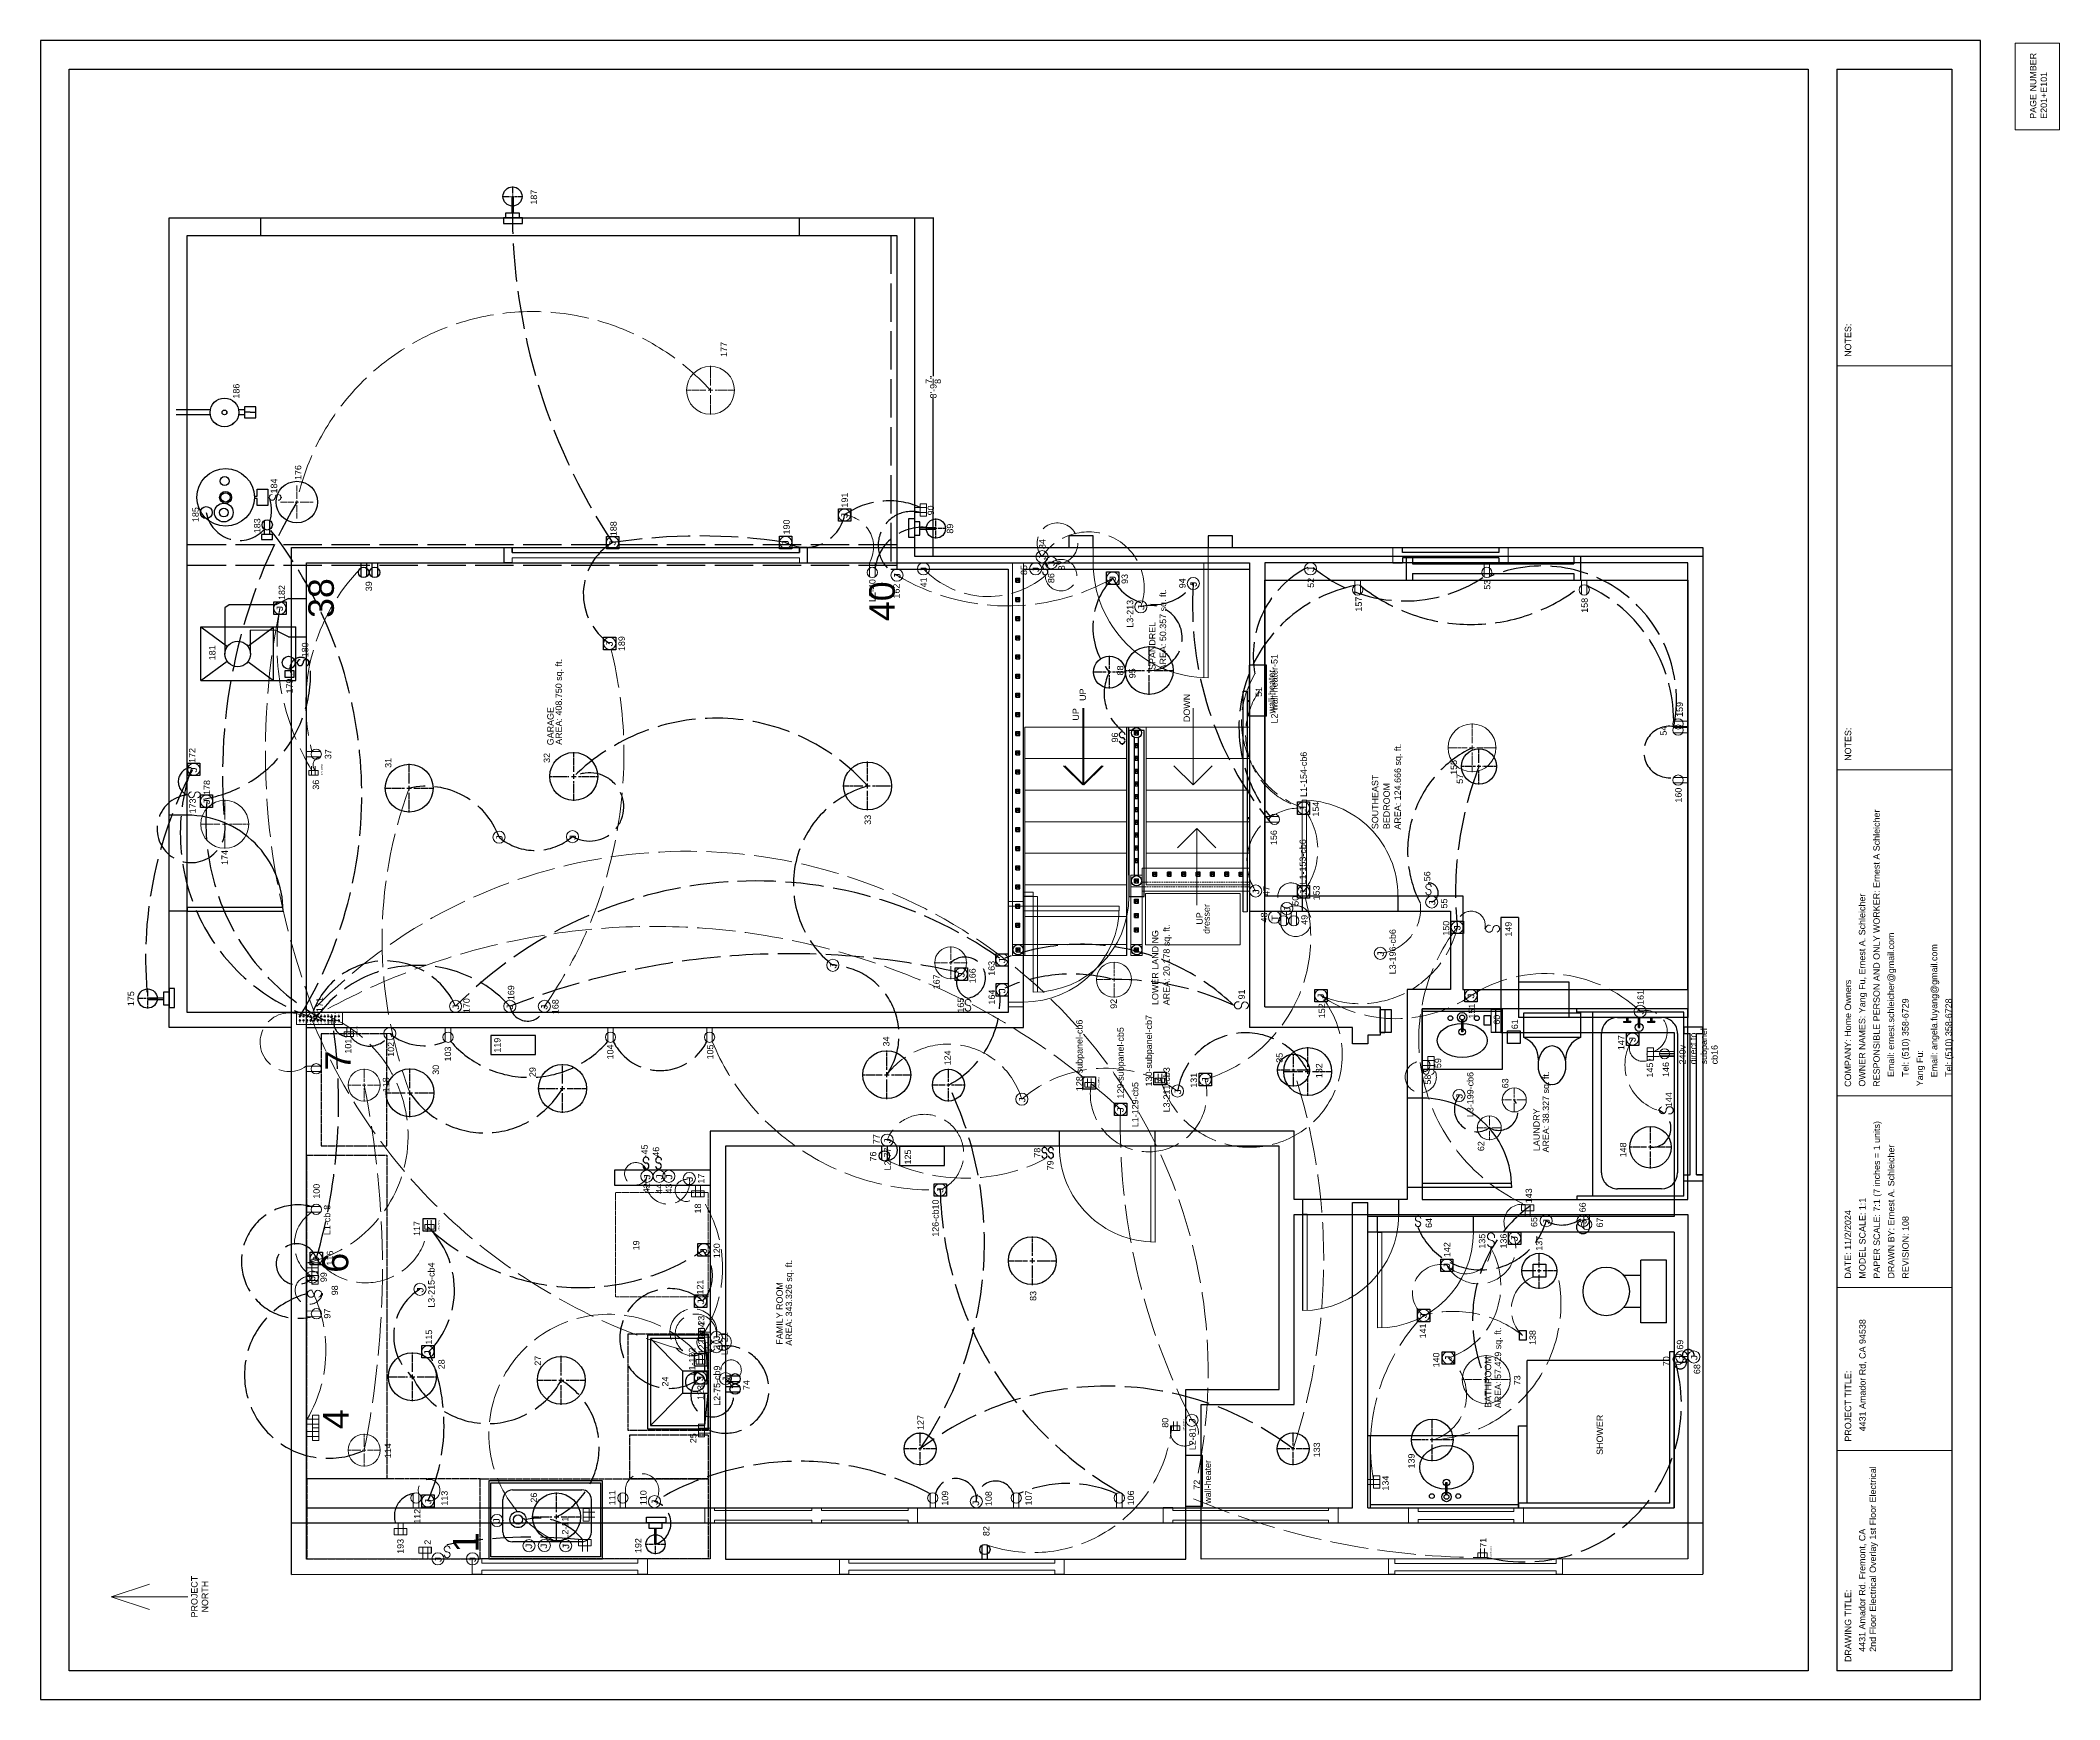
# Model space of a CAD drawing. Header units: inches. Extents: x 12 to 644, y -4 to 515.
import ezdxf

# ---------------------------------------------------------------- set-up
doc = ezdxf.new("R2010")
doc.units = ezdxf.units.IN
doc.header["$MEASUREMENT"] = 0
for name, pattern in [('ACAD_ISO02W100', [15, 12, -3]), ('CENTER2', [1.125, 0.75, -0.125, 0.125, -0.125]), ('DASHED', [0.75, 0.5, -0.25])]:
    doc.linetypes.add(name, pattern=pattern)
doc.layers.get('0').update_dxf_attribs({"color": 1, "lineweight": 9})
for name, color, linetype, lineweight in [('00-page-edge', 7, 'Continuous', 9), ('A101-Floorplan-1st-floor', 7, 'Continuous', 9), ('A101-Text', 7, 'Continuous', 9), ('A201-Floorplan-2nd-floor', 7, 'Continuous', 9), ('E101-Electrical-1st-floor', 7, 'Continuous', 9), ('E201-Electrical-2nd-floor', 7, 'Continuous', 9)]:
    doc.layers.add(name, color=color, linetype=linetype, lineweight=lineweight)
doc.layers.add('Title Block', color=7, linetype='Continuous')
doc.layers.get('0').off()
doc.styles.add('Reg', font='Courier New.ttf', dxfattribs={"height": 1})
doc.styles.add('Small', font='Arial.ttf', dxfattribs={"height": 0.5})
doc.styles.get("Standard").update_dxf_attribs({"font": 'Arial.ttf', "height": 2})
doc.dimstyles.get("Standard").update_dxf_attribs({"dimtxt": 0.18, "dimasz": 0.1175, "dimexe": 0.18, "dimexo": 0.0625, "dimgap": 0.09, "dimtad": 0, "dimtoh": 1, "dimdec": 3, "dimzin": 0, "dimdsep": 46, "dimlunit": 4, "dimtxsty": 'Standard', "dimblk": 'ARCHTICK', "dimblk1": 'ARCHTICK', "dimblk2": 'ARCHTICK', "dimcen": 0.09, "dimadec": 1, "dimazin": 0, "dimtfac": 1, "dimtdec": 3, "dimtofl": 0, "dimtmove": 0, "dimatfit": 3, "dimfxl": 1, "dimtolj": 1, "dimtzin": 0, "dimarcsym": 0})

msp = doc.modelspace()

# ---------------------------------------------------------------- texts
at = {"layer": '00-page-edge', "lineweight": 5, "char_height": 2, "rotation": 90}
for s, insert, width, attachment_point in [('PAGE NUMBER\\PE201+E101', (634.8614, 490.7601), 68.786348, 1), ('4431 Amador Rd. Fremont, CA\\P2nd Floor Electrical Overlay 1st Floor Electrical', (581.3503, 10.9339), 59.252456, 1), ('PROJECT\\PNORTH', (61.9627, 28.1902), 33.772132, 5)]:
    msp.add_mtext(s, dxfattribs=dict(at, insert=insert, width=width, attachment_point=attachment_point))
at = {"layer": 'A101-Floorplan-1st-floor', "lineweight": 5}
for s, p in [('181', (66.9054, 321.2919)), ('UP', (339.3621, 308.5645)), ('UP', (375.9187, 238.5236)), ('119', (156.1309, 198.4736)), ('125', (284.636, 163.4832))]:
    msp.add_text(s, height=2, rotation=90, dxfattribs=at).set_placement(p)
at = {"layer": 'A101-Text', "lineweight": 5}
for s, p in [('AREA: 50.357 sq. ft.', (364.4796, 318.1066)), ('SPANDREL', (361.1481, 318.2417)), ('AREA: 408.750 sq. ft.', (175.3478, 294.8231)), ('GARAGE', (172.7372, 294.6755)), ('AREA: 124.666 sq. ft.', (437.9508, 268.3027)), ('SOUTHEAST', (430.8683, 268.4022)), ('BEDROOM', (434.4898, 268.427)), ('LOWER LANDING', (362.0306, 213.3881)), ('AREA: 20.178 sq. ft.', (365.5784, 213.297)), ('AREA: 38.327 sq. ft.', (484.3283, 167.2142)), ('LAUNDRY', (481.3952, 167.6544)), ('AREA: 343.326 sq. ft.', (247.3917, 106.7378)), ('FAMILY ROOM', (244.47, 107.0675)), ('AREA: 57.429 sq. ft.', (469.3402, 87.1546)), ('BATHROOM', (466.231, 87.294)), ('SHOWER', (501.2112, 72.5642))]:
    msp.add_text(s, height=2, rotation=90, dxfattribs=at).set_placement(p)
at = {"layer": 'A201-Floorplan-2nd-floor', "lineweight": 5}
for s, p in [('DOWN', (371.9285, 301.9315)), ('UP', (337.1726, 302.3907)), ('dresser', (378.131, 235.6393))]:
    msp.add_text(s, height=2, rotation=90, dxfattribs=at).set_placement(p)
at = {"layer": 'A201-Floorplan-2nd-floor', "lineweight": -3, "insert": (95.9573, 334.532), "char_height": 8, "attachment_point": 1, "rotation": 90}
msp.add_mtext('38', dxfattribs=at)
at = {"layer": 'E101-Electrical-1st-floor', "lineweight": 5}
for s, p in [('187', (167.5797, 463.8916)), ('177', (227.0329, 416.2494)), ('186', (74.4174, 403.1898)), ('176', (93.7622, 377.7129)), ('184', (86.2164, 373.4914)), ('191', (264.8593, 369.0887)), ('185', (61.6434, 364.5532)), ('90', (291.8163, 366.6411)), ('183', (80.9662, 361.047)), ('188', (192.484, 360.1297)), ('190', (246.6483, 360.6785)), ('89', (297.8171, 360.9253)), ('93', (352.5171, 345.1778)), ('182', (88.6769, 340.1607)), ('L2-40', (273.5059, 339.5345)), ('162', (281.0633, 340.6048)), ('94', (370.5497, 343.8141)), ('157', (425.7466, 336.521)), ('158', (496.4801, 336.1521)), ('189', (195.0503, 324.1713)), ('180', (95.9463, 322.2021)), ('L2-wall-heater-51', (399.3509, 301.4807)), ('95', (354.8855, 315.6395)), ('179', (91.0875, 310.897)), ('159', (526.2193, 303.5695)), ('96', (349.4187, 295.5558)), ('172', (60.6074, 289.1599)), ('155', (455.5173, 285.4202)), ('178', (65.2126, 279.1257)), ('160', (525.8305, 276.7348)), ('173', (60.7419, 273.3598)), ('154', (412.3236, 272.3354)), ('156', (399.1593, 263.4513)), ('174', (70.7858, 257.2287)), ('153', (412.5137, 246.131)), ('150', (453.1181, 235.0761)), ('149', (472.6049, 234.7775)), ('167', (293.6015, 218.2918)), ('166', (304.8389, 220.1931)), ('163', (310.8236, 222.5214)), ('175', (41.4401, 213.0265)), ('171', (100.4657, 211.1469)), ('170', (146.4911, 210.838)), ('169', (160.4164, 214.8893)), ('168', (174.2921, 210.5175)), ('165', (301.1722, 210.993)), ('164', (310.8818, 213.5155)), ('92', (349.0501, 212.1926)), ('91', (389.1152, 215.1401)), ('161', (513.9847, 213.4051)), ('128-subpanel-cb6', (338.3094, 186.4268)), ('130-subpanel-cb7', (360.0557, 187.879)), ('152', (414.2354, 209.2317)), ('151', (461.2086, 209.1379)), ('101', (109.4399, 198.1609)), ('129-subpanel-cb5', (351.1953, 184.0795)), ('147', (507.8958, 199.2659)), ('102', (122.8308, 197.1569)), ('103', (140.6542, 195.6949)), ('104', (191.4863, 196.3516)), ('105', (222.7392, 196.3597)), ('124', (297.0648, 194.5057)), ('118', (121.2939, 186.0669)), ('131', (374.1256, 187.4849)), ('132', (413.3557, 190.4773)), ('145', (516.9056, 190.6684)), ('146', (521.8745, 190.8664)), ('144', (522.8016, 181.4418)), ('L2-77', (278.2947, 161.6069)), ('148', (508.5203, 165.6962)), ('100', (99.5304, 152.7583)), ('126-cb10', (293.2722, 140.8434)), ('143', (478.9852, 151.3266)), ('117', (130.9605, 141.0728)), ('135', (464.363, 137.1175)), ('136', (471.0881, 137.1556)), ('137', (482.2245, 136.4702)), ('116', (103.7431, 131.8221)), ('120', (224.8085, 134.1378)), ('142', (453.4036, 134.4831)), ('99', (101.7676, 126.6336)), ('121', (219.5881, 122.7747)), ('98', (105.2523, 122.5125)), ('97', (102.8976, 115.2093)), ('122-cb4', (220.0589, 104.0007)), ('115', (134.7132, 107.0747)), ('L2-21', (227.2809, 103.7887)), ('141', (445.8442, 109.0327)), ('138', (480.173, 106.9558)), ('140', (450.019, 99.9551)), ('L2-75-cb9', (224.8854, 87.928)), ('123', (219.752, 89.7605)), ('127', (288.6249, 80.3509)), ('114', (121.8691, 71.5248)), ('L2-81', (373.7046, 74.0379)), ('133', (412.6362, 71.8073)), ('139', (442.2481, 68.3174)), ('134', (434.1212, 61.3888)), ('113', (139.5857, 56.6655)), ('111', (192.1097, 56.7951)), ('110', (201.8339, 56.8288)), ('109', (296.2552, 56.6757)), ('108', (309.9147, 56.554)), ('107', (322.434, 56.7446)), ('106', (354.4249, 56.7733)), ('112', (131.0575, 51.0116)), ('L2-11', (177.3571, 46.0798)), ('193', (125.7882, 41.6031)), ('192', (200.2428, 41.8366))]:
    msp.add_text(s, height=2, rotation=90, dxfattribs=at).set_placement(p)
at = {"layer": 'E101-Electrical-1st-floor', "lineweight": 5, "style": 'Reg'}
msp.add_text('J', height=2, rotation=90, dxfattribs=at).set_placement((143.1516, 211.7025))
at = {"layer": 'E101-Electrical-1st-floor', "lineweight": 5, "insert": (525.1042, 194.8017), "char_height": 2, "width": 10.412302, "attachment_point": 1, "rotation": 90}
msp.add_mtext('240v\\Pdirect to\\Psubpanel\\Pcb16', dxfattribs=at)
at = {"layer": 'E201-Electrical-2nd-floor', "lineweight": 5}
for s, p in [('84', (326.7283, 356.0975)), ('85', (320.9623, 347.9745)), ('86', (329.4872, 345.4394)), ('87', (332.7789, 349.449)), ('182', (88.6769, 340.1607)), ('39', (115.9102, 342.8954)), ('41', (289.5535, 344.1098)), ('52', (410.7392, 343.9777)), ('53', (465.9628, 343.3705)), ('L3-213', (354.1713, 331.4825)), ('88', (351.0906, 316.5439)), ('wall-heater', (398.4595, 304.6622)), ('51', (394.4905, 309.8346)), ('54', (521.1696, 297.6912)), ('37', (103.1386, 290.3244)), ('32', (171.6328, 289.165)), ('L1-154-cb6', (408.5228, 278.5176)), ('31', (121.9642, 287.614)), ('57', (457.3758, 282.614)), ('36', (99.3407, 280.7786)), ('33', (272.0739, 269.7832)), ('L1-153-cb6', (408.246, 251.1237)), ('56', (447.1829, 252.1107)), ('47', (396.8508, 247.5227)), ('50', (405.9304, 244.4541)), ('55', (452.4682, 243.6005)), ('48', (396.1417, 239.2294)), ('49', (408.7492, 238.4839)), ('L3-196-cb6', (436.3752, 222.9848)), ('60', (469.0006, 207.2256)), ('61', (474.602, 205.8053)), ('34', (277.8764, 200.394)), ('35', (400.9562, 195.3081)), ('59', (450.567, 193.6276)), ('30', (136.8567, 191.5467)), ('29', (167.1652, 190.8264)), ('L3-211-cb3', (365.618, 179.7654)), ('58', (447.3561, 188.4531)), ('L3-199-cb6', (460.6727, 178.2826)), ('63', (471.6249, 187.308)), ('L1-129-cb5', (355.7935, 175.1302)), ('77', (274.7587, 169.8384)), ('45', (202.1919, 166.6154)), ('46', (205.7821, 165.8898)), ('76', (273.7603, 164.3903)), ('78', (325.1101, 165.607)), ('79', (329.2292, 161.6271)), ('62', (464.0388, 167.6407)), ('17', (219.9192, 157.4881)), ('42', (202.8383, 154.4604)), ('44', (206.7859, 154.3127)), ('43', (209.8303, 154.3494)), ('L1-cb-8', (102.8354, 141.3558)), ('18', (218.9076, 148.1285)), ('64', (447.6907, 143.607)), ('65', (480.6546, 143.8898)), ('66', (495.8318, 148.488)), ('67', (501.1918, 143.7258)), ('19', (199.5906, 136.5882)), ('L3-215-cb4', (135.4764, 118.6351)), ('83', (323.8366, 120.7655)), ('23', (219.921, 112.9973)), ('22', (222.0609, 104.8786)), ('21', (227.2474, 107.8218)), ('69', (526.3333, 105.5034)), ('28', (138.6605, 99.3608)), ('27', (168.792, 100.4857)), ('70', (522.0353, 100.3195)), ('24', (208.6675, 93.9676)), ('75', (224.8951, 91.9715)), ('74', (234.0884, 92.8407)), ('73', (475.3754, 94.3563)), ('68', (531.6393, 97.8442)), ('80', (365.1637, 81.0634)), ('25', (217.4497, 76.2315)), ('81', (373.7076, 78.0643)), ('wall-heater', (378.5135, 57.2872)), ('72', (375.0826, 61.6728)), ('26', (167.5647, 57.6224)), ('82', (309.1844, 47.1437)), ('71', (464.7219, 43.4963))]:
    msp.add_text(s, height=2, rotation=90, dxfattribs=at).set_placement(p)
at = {"layer": 'E201-Electrical-2nd-floor', "lineweight": 5, "style": 'Reg'}
msp.add_text('J', height=2, rotation=90, dxfattribs=at).set_placement((448.7188, 244.3557))
at = {"layer": 'E201-Electrical-2nd-floor', "lineweight": -3, "rotation": 90}
for s, insert, char_height, attachment_point in [('40', (271.5444, 345.9733), 8, 3), ('7', (101.2692, 192.8999), 8, 1), ('6', (100.4741, 129.5803), 8, 1), ('4', (100.5545, 80.6362), 8, 1), ('2', (132.3126, 44.4445), 2, 1), ('1', (141.239, 42.0793), 8, 1)]:
    msp.add_mtext(s, dxfattribs=dict(at, insert=insert, char_height=char_height, attachment_point=attachment_point))
at = {"layer": 'E201-Electrical-2nd-floor', "lineweight": 5, "insert": (215.08, 97.4261), "char_height": 2, "attachment_point": 1, "rotation": 90}
msp.add_mtext('L1-122', dxfattribs=at)
at = {"layer": 'Title Block', "lineweight": 5}
for s, p in [('NOTES:', (578.9118, 416.2579)), ('NOTES:', (578.9118, 289.8053)), ('RESPONSIBLE PERSON AND ONLY WORKER: Ernest A Schleicher', (587.8478, 187.7749)), ('OWNER NAMES: Yang Fu, Ernest A. Schleicher', (583.3143, 187.8359)), ('Email: ernest.schleicher@gmail.com', (592.3562, 190.8375)), ('Email: angela.fuyang@gmail.com', (605.8749, 190.766)), ('COMPANY: Home Owners', (578.8904, 187.7415)), ('Tel: (510) 358-6729', (596.8629, 190.9151)), ('Tel: (510) 358-6728', (610.408, 190.9091)), ('Yang Fu:', (601.3853, 187.9485)), ('PAPER SCALE: 7:1 (7 inches = 1 units)', (587.9027, 127.7477)), ('DRAWN BY: Ernest A. Schleicher', (592.4135, 127.7564)), ('MODEL SCALE: 1:1', (583.4021, 127.7439)), ('DATE: 11/2/2024', (578.8965, 127.7356)), ('REVISION: 108', (596.9038, 127.7431)), ('4431 Amador Rd, CA 94538', (583.4295, 79.9421)), ('PROJECT TITLE:', (578.9167, 76.7238)), ('DRAWING TITLE:', (578.9186, 7.7267))]:
    msp.add_text(s, height=2, rotation=90, dxfattribs=at).set_placement(p)

# ---------------------------------------------------------------- blocks, each defined once
blk = doc.blocks.new('duplex-for-freezer-on-2nd-floor')
at = {"layer": 'E201-Electrical-2nd-floor'}
for p, q in [((0, 0), (0, -4.39)), ((1.73, 0), (1.73, -4.38))]:
    blk.add_line(p, q, dxfattribs=at)
blk.add_circle((0.86, -3.03), 1.61, dxfattribs=at)
blk = doc.blocks.new('one-gfci-duplex')
at = {"layer": 'E101-Electrical-1st-floor'}
for p, q in [((0, 0), (0.21, 0)), ((0.21, 1.95), (2.15, 1.95)), ((0.21, -1.97), (0.21, 1.95)), ((0.21, 1.95), (2.15, 1.95)), ((3.94, 0.78), (0.21, 0.78)), ((0.21, 0.78), (3.94, 0.78)), ((2.15, 1.95), (2.15, -1.97)), ((3.94, -0.79), (0.21, -0.79)), ((2.15, -1.97), (0.21, -1.97))]:
    blk.add_line(p, q, dxfattribs=at)
blk = doc.blocks.new('240v-duplex')
at = {"layer": 'E101-Electrical-1st-floor'}
for p, q in [((0, 6.22), (0, 0)), ((0.62, 6.51), (0.62, 0)), ((1.38, 6.59), (1.38, 0)), ((2.25, 6.36), (2.25, 0))]:
    blk.add_line(p, q, dxfattribs=at)
blk.add_circle((1.25, 4.35), 2.25, dxfattribs=at)
blk = doc.blocks.new('*U12')
at = {"layer": 'E101-Electrical-1st-floor', "color": 0, "linetype": 'CENTER2', "lineweight": 30, "transparency": 16777216}
for p, q in [((-3.12, 0), (-0.6, 0)), ((0, 0.6), (0, 3.12)), ((0.6, 0), (3.12, 0)), ((0, -3.12), (0, -0.6))]:
    blk.add_line(p, q, dxfattribs=at)
at = {"layer": 'E101-Electrical-1st-floor', "color": 0, "linetype": 'Continuous', "lineweight": 30, "transparency": 16777216}
for p, q in [((-0.3, 0), (0.3, 0)), ((0, -0.3), (0, 0.3))]:
    blk.add_line(p, q, dxfattribs=at)
blk = doc.blocks.new('porch-led')
at = {"layer": 'E101-Electrical-1st-floor', "lineweight": 30}
for p, q in [((-2.85, 0, -84.5), (-2.85, 1.75, -84.5)), ((-2.85, 1.75, -84.5), (3.15, 1.75, -84.5)), ((3.15, 0, -84.5), (-2.85, 0, -84.5)), ((-2.08, 0, -84.5), (-2.08, -1.62, -84.5)), ((2.04, 0, -84.5), (-2.08, 0, -84.5)), ((2.04, -1.62, -84.5), (2.04, 0, -84.5)), ((3.15, 1.75, -84.5), (3.15, 0, -84.5)), ((-2.08, -1.62, -84.5), (2.04, -1.62, -84.5)), ((-0.27, -6.7, -84.5), (-0.27, -1.62, -84.5)), ((0.23, -6.7, -84.5), (0.23, -1.62, -84.5))]:
    blk.add_line(p, q, dxfattribs=at)
blk.add_circle((-0.02, -6.7, -84.5), 3, dxfattribs=at)
at = {"layer": 'E101-Electrical-1st-floor', "linetype": 'CENTER2', "lineweight": 30}
blk.add_blockref('*U12', (-0.02, -6.7, -84.5), dxfattribs=at)
blk = doc.blocks.new('driveway-area-led')
at = {"layer": 'E101-Electrical-1st-floor', "lineweight": 30}
for p, q in [((0, 2.82, -94.38), (-1.75, 2.82, -94.38)), ((-1.75, 2.82, -94.38), (-1.75, -3.18, -94.38)), ((0, -3.18, -94.38), (0, 2.82, -94.38)), ((0, 2.06, -94.38), (1.62, 2.06, -94.38)), ((0, -2.06, -94.38), (0, 2.06, -94.38)), ((1.62, 2.06, -94.38), (1.62, -2.06, -94.38)), ((6.7, 0.25, -94.38), (1.62, 0.25, -94.38)), ((-1.75, -3.18, -94.38), (0, -3.18, -94.38)), ((1.62, -2.06, -94.38), (0, -2.06, -94.38)), ((6.7, -0.25, -94.38), (1.62, -0.25, -94.38))]:
    blk.add_line(p, q, dxfattribs=at)
at = {"layer": 'E101-Electrical-1st-floor', "linetype": 'CENTER2', "lineweight": 30}
for p, q in [((6.1, 0, -94.38), (3.58, 0, -94.38)), ((6.7, 3.12, -94.38), (6.7, 0.6, -94.38)), ((9.82, 0, -94.38), (7.3, 0, -94.38)), ((6.7, -0.6, -94.38), (6.7, -3.12, -94.38))]:
    blk.add_line(p, q, dxfattribs=at)
at = {"layer": 'E101-Electrical-1st-floor', "linetype": 'Continuous', "lineweight": 30}
for p, q in [((7, 0, -94.38), (6.4, 0, -94.38)), ((6.7, 0.3, -94.38), (6.7, -0.3, -94.38))]:
    blk.add_line(p, q, dxfattribs=at)
at = {"layer": 'E101-Electrical-1st-floor', "lineweight": 30}
blk.add_circle((6.7, 0, -94.38), 3, dxfattribs=at)
blk = doc.blocks.new('refrigerator')
at = {"layer": 'A201-Floorplan-2nd-floor', "linetype": 'CENTER2'}
blk.add_lwpolyline([(0, 0), (-32.625, 0), (-32.625, 28.925), (0, 28.925)], close=True, dxfattribs=at)
blk = doc.blocks.new('stove')
at = {"layer": 'A201-Floorplan-2nd-floor', "linetype": 'CENTER2', "lineweight": 30}
blk.add_lwpolyline([(-30.27, 25), (0, 25), (0, 0), (-30.27, 0)], close=True, dxfattribs=at)
blk = doc.blocks.new('L2-dining-room-window')
at = {"layer": 'A201-Floorplan-2nd-floor', "lineweight": 30}
for p, q in [((0, -2.5), (0, 0)), ((0, 0), (4.75, 0)), ((4.75, 0), (4.75, -2.5)), ((3.2, -2.5), (4.75, -2.5)), ((3.2, -2.5), (3.2, -92.5)), ((4.75, -2.5), (3.2, -2.5)), ((0, -92.5), (0, -95)), ((3.2, -92.5), (4.75, -92.5)), ((4.75, -92.5), (3.2, -92.5)), ((4.75, -95), (4.75, -92.5)), ((0, -95), (4.75, -95))]:
    blk.add_line(p, q, dxfattribs=at)
at = {"layer": 'A201-Floorplan-2nd-floor'}
blk.add_lwpolyline([(0, -92.5), (1.55, -92.5), (1.55, -2.5), (0, -2.5)], dxfattribs=at)
blk = doc.blocks.new('L2-SE-bedroom-window')
at = {"lineweight": 30}
blk.add_line((0, -33.125), (0, -36.125), dxfattribs=at)
at = {"layer": 'A201-Floorplan-2nd-floor'}
for p, q in [((4.75, 0), (0, 0)), ((0, -36.125), (4.75, -36.125))]:
    blk.add_line(p, q, dxfattribs=at)
at = {"layer": 'A201-Floorplan-2nd-floor', "lineweight": 30}
for p, q in [((0, 0), (0, -3)), ((4.75, 0), (4.75, -3)), ((1.5, -3), (0, -3)), ((1.5, -33.125), (1.5, -3)), ((3.25, -3), (4.75, -3)), ((3.25, -33.125), (3.25, -3)), ((1.5, -33.125), (0, -33.125)), ((4.75, -33.125), (3.25, -33.125)), ((4.75, -33.125), (4.75, -36.125))]:
    blk.add_line(p, q, dxfattribs=at)
blk = doc.blocks.new('L2-bathroom-door')
at = {"lineweight": 30}
for p, q in [((0, -28), (0, 0)), ((1.25, 0), (0, 0)), ((0, 0), (0, 0)), ((1.25, -27.97), (1.25, 0))]:
    blk.add_line(p, q, dxfattribs=at)
blk.add_arc((0, 0), 28, 270, 0, dxfattribs=at)
blk = doc.blocks.new('L2-SE-bedroom')
at = {"layer": 'A201-Floorplan-2nd-floor'}
for p, q in [((30, 0), (0, 0)), ((0, 0), (0, -1.38)), ((0, -1.38), (29.97, -1.38))]:
    blk.add_line(p, q, dxfattribs=at)
blk.add_arc((0, 0), 30, 270, 0, dxfattribs=at)
blk = doc.blocks.new('L2-W-bedroom-door')
at = {"layer": 'A201-Floorplan-2nd-floor'}
for p, q in [((-156.19, -523.31), (-186.15, -523.31)), ((-156.19, -524.69), (-156.19, -523.31)), ((-186.19, -524.69), (-156.19, -524.69))]:
    blk.add_line(p, q, dxfattribs=at)
blk.add_arc((-156.19, -524.69), 30, 90, 180, dxfattribs=at)
blk = doc.blocks.new('L2-SW-bedroom-door')
at = {"layer": 'A201-Floorplan-2nd-floor', "lineweight": 30}
for p in [(-313.87, -549.41), (-283.87, -550.78)]:
    blk.add_line(p, (-283.87, -549.41), dxfattribs=at)
at = {"layer": 'A201-Floorplan-2nd-floor'}
blk.add_line((-313.87, -550.78), (-283.87, -550.78), dxfattribs=at)
blk.add_arc((-283.87, -549.41), 30, 180, 270, dxfattribs=at)
blk = doc.blocks.new('L1-bathroom-door')
at = {"layer": 'A101-Floorplan-1st-floor'}
for p, q in [((0, 0), (-30, 0)), ((0, -1.375), (-30, -1.375))]:
    blk.add_line(p, q, dxfattribs=at)
at = {"layer": 'A101-Floorplan-1st-floor', "lineweight": 30}
blk.add_line((0, 0), (0, -1.375), dxfattribs=at)
at = {"layer": 'A101-Floorplan-1st-floor'}
blk.add_arc((0, 0), 30, 180, 270, dxfattribs=at)
blk = doc.blocks.new('L2-SW-bedroom-window')
at = {"layer": 'A201-Floorplan-2nd-floor'}
for p, q in [((0, 54.5), (-4.75, 54.5)), ((-4.75, 52.5), (-3.72, 52.5)), ((-3.72, 2), (-3.72, 52.5)), ((-1.47, 2), (-1.47, 52.5)), ((-1.47, 52.5), (0, 52.5)), ((0, 52.5), (0, 54.5)), ((-3.72, 2), (-4.75, 2)), ((0, 0), (-4.75, 0)), ((0, 2), (-1.47, 2)), ((0, 0), (0, 2))]:
    blk.add_line(p, q, dxfattribs=at)
at = {"layer": 'A201-Floorplan-2nd-floor', "lineweight": 30}
for p, q in [((-4.75, 54.5), (-4.75, 52.5)), ((-4.75, 2), (-4.75, 0))]:
    blk.add_line(p, q, dxfattribs=at)
blk = doc.blocks.new('L2-bathroom-bath-tub')
at = {"lineweight": 30}
for p, q in [((-1, 0), (0, 0)), ((-58.68, 0), (-59.68, 0)), ((-58.68, -33.5), (-58.68, 0)), ((-58.68, -5), (-1, -5)), ((-1, -33.5), (-1, 0)), ((-51.34, -7.77), (-7.72, -7.77)), ((-56.34, -26.56), (-56.34, -12.77)), ((-2.72, -12.77), (-2.72, -26.56)), ((-7.72, -31.56), (-51.34, -31.56)), ((-58.68, -33.5), (-1, -33.5))]:
    blk.add_line(p, q, dxfattribs=at)
for centre, start, end in [((-51.34, -12.77), 90, 180), ((-7.72, -12.77), 0, 90), ((-51.34, -26.56), 180, 270), ((-7.72, -26.56), 270, 0)]:
    blk.add_arc(centre, 5, start, end, dxfattribs=at)
blk = doc.blocks.new('L2-bathroom-window')
at = {"lineweight": 30}
for p, q in [((0, 0), (0, 6)), ((0, 6), (2, 6)), ((2, 0), (0, 0)), ((2, 6), (2, 4)), ((2, 6), (2, 4)), ((2, 4), (46.18, 4)), ((2, 2), (2, 0)), ((2, 0), (2, 2)), ((2, 2), (46.18, 2)), ((48.18, 6), (46.18, 6)), ((46.18, 6), (46.18, 4)), ((46.18, 2), (46.18, 0)), ((46.18, 0), (48.18, 0)), ((48.18, 0), (48.18, 6))]:
    blk.add_line(p, q, dxfattribs=at)
blk = doc.blocks.new('L2-SW-bedroom-switch')
at = {"layer": 'E201-Electrical-2nd-floor'}
for p, q in [((-3.74, 0, -48.38), (-4.11, 0, -48.38)), ((-0.37, 0, -48.38), (0, 0, -48.38))]:
    blk.add_line(p, q, dxfattribs=at)
for centre, start, end in [((-2.9, 0, -48.38), 90, 360), ((-1.22, 0, -48.38), 90, 180), ((-1.21, 0, -48.38), 270, 90)]:
    blk.add_arc(centre, 0.84, start, end, dxfattribs=at)
blk = doc.blocks.new('L2-j-box-66')
at = {"layer": 'E201-Electrical-2nd-floor'}
blk.add_circle((-1.9, 0, -34.5), 1.9, dxfattribs=at)
at = {"layer": 'E201-Electrical-2nd-floor', "lineweight": 5, "style": 'Reg'}
blk.add_text('J', height=2, dxfattribs=at).set_placement((-3.15, -1.11, -34.5))
blk = doc.blocks.new('L2-j-box-65')
at = {"layer": 'E201-Electrical-2nd-floor'}
blk.add_circle((-1.9, 0, -39.12), 1.9, dxfattribs=at)
at = {"layer": 'E201-Electrical-2nd-floor', "lineweight": 5, "style": 'Reg'}
blk.add_text('J', height=2, dxfattribs=at).set_placement((-3.15, -1.11, -39.12))
blk = doc.blocks.new('L2-duplex-67')
at = {"layer": 'E201-Electrical-2nd-floor'}
for p, q in [((0, 0, -16.88), (-4.39, 0, -16.88)), ((0, -1.73, -16.88), (-4.38, -1.73, -16.88))]:
    blk.add_line(p, q, dxfattribs=at)
blk.add_circle((-3.03, -0.86, -16.88), 1.61, dxfattribs=at)
blk = doc.blocks.new('L2-j-box-68')
at = {"layer": 'E201-Electrical-2nd-floor'}
blk.add_circle((0, -1.9, -71.88), 1.9, dxfattribs=at)
at = {"layer": 'E201-Electrical-2nd-floor', "lineweight": 5, "style": 'Reg'}
blk.add_text('J', height=2, dxfattribs=at).set_placement((-1.25, -3.01, -71.88))
blk = doc.blocks.new('L2-duplex-70')
at = {"layer": 'E201-Electrical-2nd-floor'}
for p, q in [((-1.73, -0.01, -17.62), (-1.73, 4.37, -17.62)), ((0, -0.01, -17.62), (0, 4.38, -17.62))]:
    blk.add_line(p, q, dxfattribs=at)
blk.add_circle((-0.86, 3.02, -17.62), 1.61, dxfattribs=at)
blk = doc.blocks.new('L2-wall-heater-72')
at = {"layer": 'E201-Electrical-2nd-floor', "lineweight": 30}
for p, q in [((0, 4.75, -9.75), (16, 4.75, -9.75)), ((0, -0.5, -9.75), (0, 4.75, -9.75)), ((0, 0, -9.75), (16, 0, -9.75)), ((16, -0.5, -9.75), (16, 4.75, -9.75)), ((0, -0.5, -9.75), (16, -0.5, -9.75))]:
    blk.add_line(p, q, dxfattribs=at)
blk = doc.blocks.new('L2-ceiling-led-73')
at = {"layer": 'E201-Electrical-2nd-floor', "linetype": 'CENTER2'}
for p, q in [((0, 8.37, -91.12), (0, 2.25, -91.12)), ((-7.62, 0.75, -91.12), (-1.5, 0.75, -91.12)), ((1.5, 0.75, -91.12), (7.62, 0.75, -91.12)), ((0, -0.75, -91.12), (0, -6.87, -91.12))]:
    blk.add_line(p, q, dxfattribs=at)
at = {"layer": 'E201-Electrical-2nd-floor', "linetype": 'Continuous'}
for p, q in [((-0.75, 0.75, -91.12), (0.75, 0.75, -91.12)), ((0, 1.5, -91.12), (0, 0, -91.12))]:
    blk.add_line(p, q, dxfattribs=at)
at = {"layer": 'E201-Electrical-2nd-floor'}
blk.add_circle((0, 0.75, -91.12), 7.5, dxfattribs=at)
blk = doc.blocks.new('L2-bathroom-switch-58')
at = {"layer": 'E201-Electrical-2nd-floor'}
for p, q in [((0, -0.37, -47.38), (0, 0, -47.38)), ((0, -3.74, -47.38), (0, -4.11, -47.38))]:
    blk.add_line(p, q, dxfattribs=at)
for centre, start, end in [((0, -1.21, -47.38), 0, 180), ((0, -1.22, -47.38), 180, 270), ((0, -2.9, -47.38), 180, 90)]:
    blk.add_arc(centre, 0.84, start, end, dxfattribs=at)
blk = doc.blocks.new('L2-humidity-sensor-60')
at = {"layer": 'E201-Electrical-2nd-floor', "lineweight": 30}
for p, q in [((-1.49, -0.94, -95.25), (-1.49, 1.06, -95.25)), ((-1.49, 1.06, -95.25), (1.51, 1.06, -95.25)), ((1.51, 1.06, -95.25), (1.51, -0.94, -95.25)), ((1.51, -0.94, -95.25), (-1.49, -0.94, -95.25))]:
    blk.add_line(p, q, dxfattribs=at)
blk = doc.blocks.new('L2-bathroom-exhaust-61')
at = {"layer": 'E201-Electrical-2nd-floor', "lineweight": 30}
for p, q in [((-1.87, -1.98, -94.75), (-1.87, 2.02, -94.75)), ((-1.87, 2.02, -94.75), (2.13, 2.02, -94.75)), ((2.13, 2.02, -94.75), (2.13, -1.98, -94.75)), ((2.13, -1.98, -94.75), (-1.87, -1.98, -94.75))]:
    blk.add_line(p, q, dxfattribs=at)
blk = doc.blocks.new('*U44')
at = {"layer": 'E201-Electrical-2nd-floor', "color": 0, "linetype": 'CENTER2', "transparency": 16777216}
for p, q in [((-3.87, 0), (-0.75, 0)), ((0, 0.75), (0, 3.87)), ((0.75, 0), (3.87, 0)), ((0, -3.87), (0, -0.75))]:
    blk.add_line(p, q, dxfattribs=at)
at = {"layer": 'E201-Electrical-2nd-floor', "color": 0, "linetype": 'Continuous', "transparency": 16777216}
for p, q in [((-0.375, 0), (0.375, 0)), ((0, -0.375), (0, 0.375))]:
    blk.add_line(p, q, dxfattribs=at)
blk = doc.blocks.new('L2-bathroom-ceiling-led-62')
at = {"layer": 'E201-Electrical-2nd-floor'}
blk.add_circle((0.14, 0, -94.62), 3.75, dxfattribs=at)
at = {"layer": 'E201-Electrical-2nd-floor', "linetype": 'CENTER2', "rotation": 270}
blk.add_blockref('*U44', (0.14, 0, -94.62), dxfattribs=at)
blk = doc.blocks.new('*U46')
at = {"layer": 'E201-Electrical-2nd-floor', "color": 0, "linetype": 'CENTER2', "transparency": 16777216}
for p, q in [((-3.87, 0), (-0.75, 0)), ((0, 0.75), (0, 3.87)), ((0.75, 0), (3.87, 0)), ((0, -3.87), (0, -0.75))]:
    blk.add_line(p, q, dxfattribs=at)
at = {"layer": 'E201-Electrical-2nd-floor', "color": 0, "linetype": 'Continuous', "transparency": 16777216}
for p, q in [((-0.375, 0), (0.375, 0)), ((0, -0.375), (0, 0.375))]:
    blk.add_line(p, q, dxfattribs=at)
blk = doc.blocks.new('L2-bathroom-ceiling-led-63')
at = {"layer": 'E201-Electrical-2nd-floor'}
blk.add_circle((0, 0, -94.75), 3.75, dxfattribs=at)
at = {"layer": 'E201-Electrical-2nd-floor', "linetype": 'CENTER2', "rotation": 270}
blk.add_blockref('*U46', (0, 0, -94.75), dxfattribs=at)
blk = doc.blocks.new('L2-wall-heater-51')
at = {"layer": 'E201-Electrical-2nd-floor', "lineweight": 30}
for p, q in [((0, -0.5, -12.5), (0, 4.75, -12.5)), ((0, 4.75, -12.5), (16, 4.75, -12.5)), ((0, 0, -12.5), (16, 0, -12.5)), ((16, -0.5, -12.5), (16, 4.75, -12.5)), ((0, -0.5, -12.5), (16, -0.5, -12.5))]:
    blk.add_line(p, q, dxfattribs=at)
blk = doc.blocks.new('L2-duplex-53')
at = {"layer": 'E201-Electrical-2nd-floor'}
for p, q in [((0, 1.73, -16.62), (-4.39, 1.73, -16.62)), ((0, 0, -16.62), (-4.38, 0, -16.62))]:
    blk.add_line(p, q, dxfattribs=at)
blk.add_circle((-3.03, 0.87, -16.62), 1.61, dxfattribs=at)
blk = doc.blocks.new('L2-duplex-54')
at = {"layer": 'E201-Electrical-2nd-floor'}
for p, q in [((-1.73, 0, -16.62), (-1.73, 4.38, -16.62)), ((0, 0, -16.62), (0, 4.39, -16.62))]:
    blk.add_line(p, q, dxfattribs=at)
blk.add_circle((-0.86, 3.03, -16.62), 1.61, dxfattribs=at)
blk = doc.blocks.new('L2-basic-switch-56')
at = {"layer": 'E201-Electrical-2nd-floor'}
for p, q in [((0.37, 0, -43.5), (0, 0, -43.5)), ((3.74, 0, -43.5), (4.11, 0, -43.5))]:
    blk.add_line(p, q, dxfattribs=at)
for centre, start, end in [((1.21, 0, -43.5), 90, 270), ((2.9, 0, -43.5), 270, 180), ((1.22, 0, -43.5), 270, 0)]:
    blk.add_arc(centre, 0.84, start, end, dxfattribs=at)
blk = doc.blocks.new('L2-ceiling-led-57')
blk.add_circle((0, 0, -91.5), 7.5)
at = {"layer": 'E201-Electrical-2nd-floor', "linetype": 'CENTER2'}
for p, q in [((0, 7.62, -91.5), (0, 1.5, -91.5)), ((-7.62, 0, -91.5), (-1.5, 0, -91.5)), ((1.5, 0, -91.5), (7.62, 0, -91.5)), ((0, -1.5, -91.5), (0, -7.62, -91.5))]:
    blk.add_line(p, q, dxfattribs=at)
at = {"layer": 'E201-Electrical-2nd-floor', "linetype": 'Continuous'}
for p, q in [((-0.75, 0, -91.5), (0.75, 0, -91.5)), ((0, 0.75, -91.5), (0, -0.75, -91.5))]:
    blk.add_line(p, q, dxfattribs=at)
at = {"layer": 'E201-Electrical-2nd-floor'}
blk.add_circle((0, 0, -91.5), 7.5, dxfattribs=at)
blk = doc.blocks.new('L1-bathroom-window')
at = {"layer": 'A101-Floorplan-1st-floor'}
for p, q in [((0, 36), (-4.76, 36)), ((-3.69, 33), (-4.76, 33)), ((-3.69, 3), (-3.69, 33)), ((0, 33), (-1.19, 33)), ((-1.19, 3), (-1.19, 33)), ((-4.76, 3), (-3.69, 3)), ((-4.76, 0), (0, 0)), ((-1.19, 3), (0, 3))]:
    blk.add_line(p, q, dxfattribs=at)
at = {"layer": 'A101-Floorplan-1st-floor', "lineweight": 30}
for p, q in [((-4.76, 36), (-4.76, 33)), ((0, 36), (-0.01, 33)), ((-4.76, 3), (-4.76, 0)), ((-0.01, 3), (0, 0))]:
    blk.add_line(p, q, dxfattribs=at)
blk = doc.blocks.new('L1-family-room-window')
at = {"layer": 'A101-Floorplan-1st-floor'}
for p, q in [((0.01, 54.75), (-4.75, 54.75)), ((-3.93, 51.75), (-4.75, 51.75)), ((-3.93, 3), (-3.93, 51.75)), ((0.01, 51.75), (-0.93, 51.75)), ((-0.93, 3), (-0.93, 51.75)), ((-4.75, 3), (-3.93, 3)), ((-4.75, 0), (0.01, 0)), ((-0.93, 3), (0.01, 3))]:
    blk.add_line(p, q, dxfattribs=at)
at = {"layer": 'A101-Floorplan-1st-floor', "lineweight": 30}
for p, q in [((-4.75, 54.75), (-4.75, 51.75)), ((0.01, 54.75), (0.01, 51.75)), ((-4.75, 3), (-4.75, 0)), ((0, 3), (0.01, 0))]:
    blk.add_line(p, q, dxfattribs=at)
blk = doc.blocks.new('L1-family-room-patio-doors')
at = {"layer": 'A101-Floorplan-1st-floor'}
for p, q in [((0, 66.63), (-4.75, 66.63)), ((-3.93, 63.63), (-4.75, 63.63)), ((-3.93, 33.13), (-3.93, 63.63)), ((-0.93, 33.13), (-0.93, 63.63)), ((0, 63.63), (-0.93, 63.63)), ((-0.07, 66.63), (-0.07, 63.63)), ((-4.75, 33.13), (-3.93, 33.13)), ((-0.93, 33.13), (0, 33.13)), ((-0.07, 33.13), (-0.07, 30.13)), ((-4.75, 30.13), (-3.93, 30.13)), ((-3.93, 3), (-3.93, 30.13)), ((-0.93, 3), (-0.93, 30.13)), ((-0.93, 30.13), (0, 30.13)), ((-4.75, 3), (-3.93, 3)), ((-4.75, 0), (0, 0)), ((-0.93, 3), (0, 3)), ((-0.07, 3), (-0.07, 0))]:
    blk.add_line(p, q, dxfattribs=at)
at = {"layer": 'A101-Floorplan-1st-floor', "lineweight": 30}
for p, q in [((-4.75, 66.63), (-4.75, 63.63)), ((-4.75, 33.13), (-4.75, 30.13)), ((-4.75, 3), (-4.75, 0))]:
    blk.add_line(p, q, dxfattribs=at)
blk = doc.blocks.new('lower-landing-to-garage-door')
at = {"layer": 'A101-Floorplan-1st-floor'}
for p, q in [((30, 0), (28.62, 0)), ((30, 0), (30, -30)), ((28.62, 0), (28.62, -29.97))]:
    blk.add_line(p, q, dxfattribs=at)
blk.add_arc((30, 0), 30, 180, 270, dxfattribs=at)
blk = doc.blocks.new('garage-door-exit-to-trailer')
at = {"layer": 'A101-Floorplan-1st-floor', "lineweight": 30}
for p, q in [((0, 0), (0, -30)), ((1.25, 0), (0, 0)), ((1.25, 0), (1.25, -29.97))]:
    blk.add_line(p, q, dxfattribs=at)
blk.add_arc((0, 0), 30, 270, 0, dxfattribs=at)
blk = doc.blocks.new('spandrel-door')
at = {"layer": 'A101-Floorplan-1st-floor'}
for p, q in [((0, 0), (-30, 0)), ((0, -1.38), (0, 0)), ((0, -1.38), (-29.97, -1.38))]:
    blk.add_line(p, q, dxfattribs=at)
blk.add_arc((0, 0), 30, 180, 270, dxfattribs=at)
blk = doc.blocks.new('brick-facade-right-of-front-door')
at = {"lineweight": 30}
for p, q in [((3.625, 7.625), (0, 7.625)), ((0, 7.625), (0, 0)), ((3.625, 0), (3.625, 7.625)), ((0, 0), (3.625, 0))]:
    blk.add_line(p, q, dxfattribs=at)
blk = doc.blocks.new('brick-facade-left-of-front-door')
at = {"lineweight": 30}
for p, q in [((3.625, 0), (0, 0)), ((0, 0), (0, -7.625)), ((3.625, -7.625), (3.625, 0)), ((0, -7.625), (3.625, -7.625))]:
    blk.add_line(p, q, dxfattribs=at)
blk = doc.blocks.new('L1-toilet')
at = {"lineweight": 30}
for p, q in [((-14.81, 8), (-14.81, 13.4)), ((-4.81, 8), (-4.81, 13.4)), ((-19.63, 0), (-19.63, 8)), ((-19.63, 8), (0, 8)), ((0, 0), (0, 8)), ((-19.63, 0), (0, 0))]:
    blk.add_line(p, q, dxfattribs=at)
blk.add_ellipse((-9.81, 18.88), major_axis=(7.62, 0), ratio=0.95082, dxfattribs=at)
blk = doc.blocks.new('L1-bathroom-sink-faucets-bowl')
at = {"lineweight": 30}
for p, q in [((2.21, 0.25), (5.98, 0.25)), ((5.98, 0.25), (5.98, -0.25)), ((2.21, -0.25), (5.98, -0.25))]:
    blk.add_line(p, q, dxfattribs=at)
for centre, radius in [((1.5, 0), 1.5), ((1.5, 0), 0.75), ((1.75, 4.59), 0.75), ((6, 0), 1), ((1.75, -3.69), 0.75)]:
    blk.add_circle(centre, radius, dxfattribs=at)
blk.add_ellipse((10.75, 0), major_axis=(0, -8.38), ratio=0.820896, dxfattribs=at)
blk = doc.blocks.new('L1-granite-splash-and-counter')
at = {"layer": 'A101-Floorplan-1st-floor', "lineweight": 30}
for p, q in [((0, 0), (22.63, 0)), ((0, 0), (0, -0.88)), ((22.63, 0), (22.63, -47.13)), ((0, -0.88), (22.63, -0.88)), ((0, -0.88), (0, -47.13)), ((0.88, -47.13), (0.88, -0.88)), ((0, -47.13), (0.88, -47.13)), ((0.88, -47.13), (22.63, -47.13))]:
    blk.add_line(p, q, dxfattribs=at)
blk = doc.blocks.new('L1-shower-tiles-and-glass-walls')
at = {"layer": 'A101-Floorplan-1st-floor', "lineweight": 30}
for p, q in [((1.37, 48.75), (0, 48.75)), ((0, 48.75), (0, 48.75)), ((0, 48.75), (0, 0)), ((1.37, 1.37), (1.37, 48.75)), ((1.37, 48.75), (25.62, 48.75)), ((1.37, 46), (46.12, 46)), ((25.62, 48.75), (25.62, 46)), ((46.12, 1.37), (46.12, 46)), ((0, 0), (48.88, 0)), ((1.37, 1.37), (48.88, 1.37)), ((48.88, 1.37), (48.88, 0))]:
    blk.add_line(p, q, dxfattribs=at)
blk = doc.blocks.new('L2-bathroom-sink')
at = {"lineweight": 30}
for p, q in [((-19, -25), (-19, 0)), ((-19, 0), (0, 0)), ((-0.75, 0), (-0.75, -25)), ((0, 0), (0, -25)), ((-3.39, -12.25), (-7.17, -12.25)), ((-7.17, -12.75), (-7.17, -12.25)), ((-3.39, -12.75), (-7.17, -12.75)), ((0, -25), (-19, -25))]:
    blk.add_line(p, q, dxfattribs=at)
for centre, radius in [((-7.19, -12.5), 1), ((-2.69, -12.5), 1.5), ((-2.94, -8.81), 0.75), ((-2.69, -12.5), 0.75), ((-2.94, -17.09), 0.75)]:
    blk.add_circle(centre, radius, dxfattribs=at)
blk.add_ellipse((-9.9, -12.5), major_axis=(0, 7.83), ratio=0.682565, dxfattribs=at)
blk = doc.blocks.new('L2-toilet')
at = {"layer": 'A201-Floorplan-2nd-floor', "lineweight": 30}
for p, q in [((-7.75, 0), (-7.75, 17.75)), ((-7.75, 17.75), (0, 17.75)), ((0, 17.75), (0, 0)), ((0, 0), (-7.75, 0))]:
    blk.add_line(p, q, dxfattribs=at)
for centre, start, end in [((-14.44, 20.27), 267.5527, 339.39434), ((-14.44, -2.52), 20.60566, 92.4473)]:
    blk.add_arc(centre, 7.15, start, end, dxfattribs=at)
blk.add_ellipse((-16.43, 8.88), major_axis=(-6.05, 0), ratio=0.722961, start_param=4.712389, end_param=10.995574, dxfattribs=at)
blk = doc.blocks.new('L2-tub-hot-faucet')
at = {"layer": 'A201-Floorplan-2nd-floor', "lineweight": 30}
for p, q in [((-1.26, 1.41), (-1.51, 1.41)), ((-1.51, 1.41), (-1.51, -0.91)), ((-1.26, 1.41), (-1.26, -0.91)), ((0, 0.5), (-1.26, 0.5)), ((0, 0), (-1.26, 0)), ((-1.26, -0.91), (-1.26, 0)), ((-1.26, -0.91), (-1.51, -0.91))]:
    blk.add_line(p, q, dxfattribs=at)
blk = doc.blocks.new('L2-tub-faucets-and-drain')
at = {"layer": 'A201-Floorplan-2nd-floor', "lineweight": 30}
for p, q in [((0, 0.25), (3.11, 0.25)), ((0, 0.25), (0, -0.25)), ((0, -0.25), (3.11, -0.25))]:
    blk.add_line(p, q, dxfattribs=at)
blk.add_circle((0, 0), 1.25, dxfattribs=at)
at = {"lineweight": 30}
for p in [(3.11, 3.5), (3.11, -4)]:
    blk.add_blockref('L2-tub-hot-faucet', p, dxfattribs=at)
blk = doc.blocks.new('*U73')
at = {"layer": 'E101-Electrical-1st-floor', "color": 0, "linetype": 'CENTER2', "transparency": 16777216}
for p, q in [((-5.62, 0), (-1.1, 0)), ((0, 1.1), (0, 5.62)), ((1.1, 0), (5.62, 0)), ((0, -5.62), (0, -1.1))]:
    blk.add_line(p, q, dxfattribs=at)
at = {"layer": 'E101-Electrical-1st-floor', "color": 0, "linetype": 'Continuous', "transparency": 16777216}
for p, q in [((-0.55, 0), (0.55, 0)), ((0, -0.55), (0, 0.55))]:
    blk.add_line(p, q, dxfattribs=at)
blk = doc.blocks.new('L1-landing-led-92')
at = {"layer": 'E101-Electrical-1st-floor'}
blk.add_circle((0, 0, -82.12), 5.5, dxfattribs=at)
at = {"layer": 'E101-Electrical-1st-floor', "linetype": 'CENTER2'}
blk.add_blockref('*U73', (0, 0, -82.12), dxfattribs=at)
blk = doc.blocks.new('L1-switch-165')
at = {"layer": 'E101-Electrical-1st-floor'}
for p, q in [((0.41, 0, -51.62), (0, 0, -51.62)), ((4.08, 0, -51.62), (4.49, 0, -51.62))]:
    blk.add_line(p, q, dxfattribs=at)
for centre, start, end in [((1.32, 0, -51.62), 90, 270), ((3.17, 0, -51.62), 270, 180), ((1.34, 0, -51.62), 270, 0)]:
    blk.add_arc(centre, 0.916, start, end, dxfattribs=at)
blk = doc.blocks.new('L2-duplex-40')
at = {"layer": 'E201-Electrical-2nd-floor'}
for p, q in [((0, 1.73, -15.88), (-4.39, 1.72, -15.88)), ((0, 0, -15.88), (-4.38, -0.01, -15.88))]:
    blk.add_line(p, q, dxfattribs=at)
blk.add_circle((-3.03, 0.87, -15.88), 1.61, dxfattribs=at)
blk = doc.blocks.new('L2-duplex-40-to-porch-led')
at = {"layer": 'E101-Electrical-1st-floor'}
for p, q in [((0, 0), (-4.39, -0.01)), ((0, -1.73), (-4.38, -1.74))]:
    blk.add_line(p, q, dxfattribs=at)
blk.add_circle((-3.03, -0.86), 1.61, dxfattribs=at)
blk = doc.blocks.new('L1-switch-173')
at = {"layer": 'E101-Electrical-1st-floor'}
for p, q in [((0, -0.41, -43), (0, 0, -43)), ((0, -4.08, -43), (0, -4.49, -43))]:
    blk.add_line(p, q, dxfattribs=at)
for centre, start, end in [((0, -1.32, -43), 0, 180), ((0, -1.34, -43), 180, 270), ((0, -3.17, -43), 180, 90)]:
    blk.add_arc(centre, 0.916, start, end, dxfattribs=at)
blk = doc.blocks.new('outdoor-led-175')
at = {"layer": 'E101-Electrical-1st-floor', "linetype": 'CENTER2', "lineweight": 30}
for p, q in [((-3.12, 6.7, -104.62), (-0.6, 6.7, -104.62)), ((0, 7.3, -104.62), (0, 9.82, -104.62)), ((0.6, 6.7, -104.62), (3.12, 6.7, -104.62)), ((0, 3.58, -104.62), (0, 6.1, -104.62))]:
    blk.add_line(p, q, dxfattribs=at)
at = {"layer": 'E101-Electrical-1st-floor', "linetype": 'Continuous', "lineweight": 30}
for p, q in [((-0.3, 6.7, -104.62), (0.3, 6.7, -104.62)), ((0, 6.4, -104.62), (0, 7, -104.62))]:
    blk.add_line(p, q, dxfattribs=at)
at = {"layer": 'E101-Electrical-1st-floor', "lineweight": 30}
for p, q in [((-0.25, 6.7, -104.62), (-0.25, 1.62, -104.62)), ((0.25, 6.7, -104.62), (0.25, 1.62, -104.62)), ((-2.82, 0, -104.62), (-2.82, -1.75, -104.62)), ((3.18, 0, -104.62), (-2.82, 0, -104.62)), ((-2.06, 0, -104.62), (-2.06, 1.62, -104.62)), ((-2.06, 1.62, -104.62), (2.06, 1.62, -104.62)), ((2.06, 0, -104.62), (-2.06, 0, -104.62)), ((2.06, 1.62, -104.62), (2.06, 0, -104.62)), ((3.18, -1.75, -104.62), (3.18, 0, -104.62)), ((-2.82, -1.75, -104.62), (3.18, -1.75, -104.62))]:
    blk.add_line(p, q, dxfattribs=at)
blk.add_circle((0, 6.7, -104.62), 3, dxfattribs=at)
blk = doc.blocks.new('L2-furnace-register-38-and-duct')
at = {"layer": 'A201-Floorplan-2nd-floor', "lineweight": 30}
for p, q in [((9, 25.55), (-5.42, 25.55)), ((9.97, 24.2), (9, 25.55)), ((9.97, 9.59), (9.97, 24.2)), ((-5.27, 17.56), (2.09, 17.56)), ((1.97, 9.59), (2.09, 17.56)), ((0, 5.61), (1.97, 9.59)), ((11.95, 5.61), (9.97, 9.59)), ((0, 5.61), (0, 0)), ((11.95, 5.61), (11.95, 0))]:
    blk.add_line(p, q, dxfattribs=at)
blk = doc.blocks.new('L2-switch-1')
at = {"layer": 'E201-Electrical-2nd-floor'}
for p, q in [((0.41, 0, -43.5), (0, 0, -43.5)), ((4.08, 0, -43.5), (4.49, 0, -43.5))]:
    blk.add_line(p, q, dxfattribs=at)
for centre, start, end in [((1.32, 0, -43.5), 90, 270), ((3.17, 0, -43.5), 270, 180), ((1.34, 0, -43.5), 270, 0)]:
    blk.add_arc(centre, 0.916, start, end, dxfattribs=at)
blk = doc.blocks.new('L2-gfci-duplex-2')
at = {"layer": 'E201-Electrical-2nd-floor'}
for p, q in [((0, 0, -43.5), (3.72, 0, -43.5)), ((3.72, 1.18, -43.5), (1.79, 1.18, -43.5)), ((1.79, -2.75, -43.5), (1.79, 1.18, -43.5)), ((0, -1.57, -43.5), (3.72, -1.57, -43.5))]:
    blk.add_line(p, q, dxfattribs=at)
at = {"layer": 'E201-Electrical-2nd-floor', "elevation": -43.5}
blk.add_lwpolyline([(1.79, -2.75), (1.79, 1.18), (3.72, 1.18), (3.72, -2.75)], close=True, dxfattribs=at)
blk = doc.blocks.new('L2-north-kitchen-butcher-block')
at = {"layer": 'A201-Floorplan-2nd-floor', "linetype": 'CENTER2', "lineweight": 30}
blk.add_lwpolyline([(0, -25), (-101.32, -25), (-101.32, 0), (0, 0)], close=True, dxfattribs=at)
blk = doc.blocks.new('L2-kitchen-NW-butcher-block')
at = {"layer": 'A201-Floorplan-2nd-floor', "linetype": 'CENTER2', "lineweight": 30}
blk.add_lwpolyline([(25, -54.19), (25, 0), (0, 0), (0, -54.19)], close=True, dxfattribs=at)
blk = doc.blocks.new('L2-kitchen-butcher-block-sink')
at = {"layer": 'A201-Floorplan-2nd-floor', "linetype": 'CENTER2', "lineweight": 30}
blk.add_lwpolyline([(0, 71.3625), (25, 71.3625), (25, 0), (0, 0)], close=True, dxfattribs=at)
blk = doc.blocks.new('L2-butcher-block-west-stove')
at = {"layer": 'A201-Floorplan-2nd-floor', "linetype": 'CENTER2', "lineweight": 30}
for p, q in [((13.69, 24.62), (0, 24.62)), ((0, 0), (0, 24.62)), ((13.69, 0), (13.69, 24.62)), ((13.69, 0), (0, 0))]:
    blk.add_line(p, q, dxfattribs=at)
blk = doc.blocks.new('smart-hood')
at = {"lineweight": 30}
for p, q in [((11.15625, 8), (11.15625, 0)), ((18.15625, 8), (11.15625, 8)), ((18.15625, 8), (18.15625, 0))]:
    blk.add_line(p, q, dxfattribs=at)
blk.add_lwpolyline([(0, 0), (29.3125, 0), (29.3125, 19), (0, 19)], close=True, dxfattribs=at)
blk.add_lwpolyline([(18.15625, 1), (28.3125, 1), (28.3125, 18), (1, 18), (1, 1), (11.15625, 1)], dxfattribs=at)
blk.add_circle((14.65625, 4), 3, dxfattribs=at)
blk = doc.blocks.new('L2-stove-exhaust-hood')
at = {"layer": 'A201-Floorplan-2nd-floor', "lineweight": 30}
for p, q in [((0, 8), (-10.15625, 18)), ((17.15625, 18), (7, 8)), ((-10.15625, 1), (0, 0)), ((7, 0), (17.15625, 1))]:
    blk.add_line(p, q, dxfattribs=at)
blk.add_blockref('smart-hood', (-11.15625, 0), dxfattribs=at)
blk = doc.blocks.new('L2-gfci-duplex-4')
at = {"layer": 'E201-Electrical-2nd-floor'}
for p, q in [((-3.92, 0, -48.88), (-3.92, -1.96, -48.88)), ((3.92, 0, -48.88), (-3.92, 0, -48.88)), ((-2.75, 1.76, -48.88), (-2.75, -1.96, -48.88)), ((-1.18, 1.76, -48.88), (-1.18, -1.96, -48.88)), ((0, -1.96, -48.88), (0, 0, -48.88)), ((1.18, 1.7, -48.88), (1.18, -1.96, -48.88)), ((2.75, 1.7, -48.88), (2.75, -1.96, -48.88)), ((3.92, -1.96, -48.88), (3.92, 0, -48.88)), ((-3.92, -1.96, -48.88), (3.92, -1.96, -48.88))]:
    blk.add_line(p, q, dxfattribs=at)
blk = doc.blocks.new('L2-gfci-duplex-6')
at = {"layer": 'E201-Electrical-2nd-floor'}
for p, q in [((-3.92, 0, -49.38), (-3.92, -1.96, -49.38)), ((3.92, 0, -49.38), (-3.92, 0, -49.38)), ((-2.75, 1.69, -49.38), (-2.75, -1.96, -49.38)), ((-1.18, 1.69, -49.38), (-1.18, -1.96, -49.38)), ((0, -1.96, -49.38), (0, 0, -49.38)), ((1.18, 1.7, -49.38), (1.18, -1.96, -49.38)), ((2.75, 1.7, -49.38), (2.75, -1.96, -49.38)), ((3.92, -1.96, -49.38), (3.92, 0, -49.38)), ((-3.92, -1.96, -49.38), (3.92, -1.96, -49.38))]:
    blk.add_line(p, q, dxfattribs=at)
blk = doc.blocks.new('L2-gfci-duplex-10')
at = {"layer": 'E201-Electrical-2nd-floor'}
for p, q in [((0, 1.57), (3.72, 1.57)), ((0, 0), (3.72, 0)), ((3.72, 2.75), (1.79, 2.75)), ((1.79, -1.18), (1.79, 2.75))]:
    blk.add_line(p, q, dxfattribs=at)
blk.add_lwpolyline([(1.79, -1.18), (1.79, 2.75), (3.72, 2.75), (3.72, -1.18)], close=True, dxfattribs=at)
blk = doc.blocks.new('L2-gfci-duplex-9')
at = {"layer": 'E201-Electrical-2nd-floor'}
for p, q in [((0, 0), (0, -1.94)), ((3.92, 0), (0, 0)), ((1.18, -3.72), (1.18, 0)), ((2.75, -3.72), (2.75, 0)), ((3.92, -1.94), (3.92, 0)), ((3.92, -1.94), (0, -1.94))]:
    blk.add_line(p, q, dxfattribs=at)
blk = doc.blocks.new('L2-cabinet-holding-kitchen-sink')
at = {"layer": 'A201-Floorplan-2nd-floor', "lineweight": -3}
for points in [[(0, 0), (0, 35.56), (-24.42, 35.56), (-24.4, 0)], [(-23.77, 0.62), (-23.8, 34.94), (-0.63, 34.94), (-0.63, 0.62)]]:
    blk.add_lwpolyline(points, close=True, dxfattribs=at)
blk = doc.blocks.new('L2-insinkerator')
at = {"layer": 'E201-Electrical-2nd-floor', "lineweight": -3}
blk.add_circle((0, 2.53), 2.53, dxfattribs=at)
blk = doc.blocks.new('L2-kitchen-sink-and-drain')
at = {"layer": 'A201-Floorplan-2nd-floor', "lineweight": -3}
for p, q in [((-6.9375, -19.96875), (-6.9375, 1.71875)), ((-3.9375, 4.71875), (6.28125, 4.71875)), ((9.28125, 1.71875), (9.28125, -19.96875)), ((-3.9375, -22.96875), (6.28125, -22.96875))]:
    blk.add_line(p, q, dxfattribs=at)
blk.add_circle((0, 0), 1.45459, dxfattribs=at)
for centre, start, end in [((-3.9375, 1.71875), 90, 180), ((6.28125, 1.71875), 0, 90), ((-3.9375, -19.96875), 180, 270), ((6.28125, -19.96875), 270, 0)]:
    blk.add_arc(centre, 3, start, end, dxfattribs=at)
blk = doc.blocks.new('L2-gfci-duplex-18')
at = {"layer": 'E201-Electrical-2nd-floor'}
for p, q in [((-3.72, 2.75, -29.75), (-1.79, 2.75, -29.75)), ((-1.79, 2.75, -29.75), (-3.72, 2.75, -29.75)), ((-3.72, 2.75, -29.75), (-3.72, -1.18, -29.75)), ((0, 1.57, -29.75), (-3.72, 1.57, -29.75)), ((0, 1.57, -29.75), (-3.72, 1.57, -29.75)), ((0, 0, -29.75), (-3.72, 0, -29.75)), ((-1.79, 2.75, -29.75), (-1.79, -1.18, -29.75)), ((-3.72, -1.18, -29.75), (-1.79, -1.18, -29.75))]:
    blk.add_line(p, q, dxfattribs=at)
blk = doc.blocks.new('L2-gfci-duplex-23')
at = {"layer": 'E201-Electrical-2nd-floor'}
for p, q in [((-1.18, 3.72, -56.5), (-1.18, 1.79, -56.5)), ((2.75, 3.72, -56.5), (-1.18, 3.72, -56.5)), ((2.75, 1.79, -56.5), (-1.18, 1.79, -56.5)), ((0, 0, -56.5), (0, 3.72, -56.5)), ((1.57, 0, -56.5), (1.57, 3.72, -56.5)), ((2.75, 1.79, -56.5), (2.75, 3.72, -56.5))]:
    blk.add_line(p, q, dxfattribs=at)
blk = doc.blocks.new('L2-j-box-22')
at = {"layer": 'E201-Electrical-2nd-floor'}
blk.add_circle((0, -1.9), 1.9, dxfattribs=at)
at = {"layer": 'E201-Electrical-2nd-floor', "lineweight": 5, "style": 'Reg'}
blk.add_text('J', height=2, dxfattribs=at).set_placement((-1.25, -3.01))
blk = doc.blocks.new('L2-j-box-21')
at = {"layer": 'E201-Electrical-2nd-floor'}
blk.add_circle((0, -1.9), 1.9, dxfattribs=at)
at = {"layer": 'E201-Electrical-2nd-floor', "lineweight": 5, "style": 'Reg'}
blk.add_text('J', height=2, dxfattribs=at).set_placement((-1.25, -3.01))
blk = doc.blocks.new('L2-gfci-duplex-25')
at = {"layer": 'E201-Electrical-2nd-floor'}
for p, q in [((-1.18, 3.72, -56.5), (-1.18, 1.79, -56.5)), ((2.75, 3.72, -56.5), (-1.18, 3.72, -56.5)), ((2.75, 1.79, -56.5), (-1.18, 1.79, -56.5)), ((0, 0, -56.5), (0, 3.72, -56.5)), ((1.57, 0, -56.5), (1.57, 3.72, -56.5)), ((2.75, 1.79, -56.5), (2.75, 3.72, -56.5))]:
    blk.add_line(p, q, dxfattribs=at)
blk = doc.blocks.new('*U117')
at = {"layer": 'E201-Electrical-2nd-floor', "color": 0, "linetype": 'CENTER2', "lineweight": -3, "transparency": 16777216}
for p, q in [((0, 1.5), (0, 7.62)), ((-7.62, 0), (-1.5, 0)), ((1.5, 0), (7.62, 0)), ((0, -7.62), (0, -1.5))]:
    blk.add_line(p, q, dxfattribs=at)
at = {"layer": 'E201-Electrical-2nd-floor', "color": 0, "linetype": 'Continuous', "lineweight": -3, "transparency": 16777216}
for p, q in [((-0.75, 0), (0.75, 0)), ((0, -0.75), (0, 0.75))]:
    blk.add_line(p, q, dxfattribs=at)
blk = doc.blocks.new('L2-ceiling-led-26')
at = {"layer": 'E201-Electrical-2nd-floor', "lineweight": -3}
blk.add_circle((0, 0, -94.5), 7.5, dxfattribs=at)
at = {"layer": 'E201-Electrical-2nd-floor', "linetype": 'CENTER2', "lineweight": -3, "rotation": 270}
blk.add_blockref('*U117', (0, 0, -94.5), dxfattribs=at)
blk = doc.blocks.new('*U119')
at = {"layer": 'E201-Electrical-2nd-floor', "color": 0, "linetype": 'CENTER2', "lineweight": -3, "transparency": 16777216}
for p, q in [((0, 1.5), (0, 7.62)), ((-7.62, 0), (-1.5, 0)), ((1.5, 0), (7.62, 0)), ((0, -7.62), (0, -1.5))]:
    blk.add_line(p, q, dxfattribs=at)
at = {"layer": 'E201-Electrical-2nd-floor', "color": 0, "linetype": 'Continuous', "lineweight": -3, "transparency": 16777216}
for p, q in [((-0.75, 0), (0.75, 0)), ((0, -0.75), (0, 0.75))]:
    blk.add_line(p, q, dxfattribs=at)
blk = doc.blocks.new('L2-ceiling-led-27')
at = {"layer": 'E201-Electrical-2nd-floor', "lineweight": -3}
blk.add_circle((0, 0, -93.5), 7.5, dxfattribs=at)
at = {"layer": 'E201-Electrical-2nd-floor', "linetype": 'CENTER2', "lineweight": -3, "rotation": 270}
blk.add_blockref('*U119', (0, 0, -93.5), dxfattribs=at)
blk = doc.blocks.new('*U121')
at = {"layer": 'E201-Electrical-2nd-floor', "color": 0, "linetype": 'CENTER2', "lineweight": -3, "transparency": 16777216}
for p, q in [((0, 1.5), (0, 7.62)), ((-7.62, 0), (-1.5, 0)), ((1.5, 0), (7.62, 0)), ((0, -7.62), (0, -1.5))]:
    blk.add_line(p, q, dxfattribs=at)
at = {"layer": 'E201-Electrical-2nd-floor', "color": 0, "linetype": 'Continuous', "lineweight": -3, "transparency": 16777216}
for p, q in [((-0.75, 0), (0.75, 0)), ((0, -0.75), (0, 0.75))]:
    blk.add_line(p, q, dxfattribs=at)
blk = doc.blocks.new('L2-ceiling-led-28')
at = {"layer": 'E201-Electrical-2nd-floor', "lineweight": -3}
blk.add_circle((0, 0, -93.88), 7.5, dxfattribs=at)
at = {"layer": 'E201-Electrical-2nd-floor', "linetype": 'CENTER2', "lineweight": -3, "rotation": 270}
blk.add_blockref('*U121', (0, 0, -93.88), dxfattribs=at)
blk = doc.blocks.new('L2-j-box-14')
at = {"layer": 'E201-Electrical-2nd-floor'}
blk.add_circle((0, -1.9), 1.9, dxfattribs=at)
at = {"layer": 'E201-Electrical-2nd-floor', "lineweight": 5, "style": 'Reg'}
blk.add_text('J', height=2, dxfattribs=at).set_placement((-1.1, -2.75))
blk = doc.blocks.new('L2-j-box-13')
at = {"layer": 'E201-Electrical-2nd-floor'}
blk.add_circle((0, 0), 1.9, dxfattribs=at)
at = {"layer": 'E201-Electrical-2nd-floor', "lineweight": 5, "style": 'Reg'}
blk.add_text('J', height=2, dxfattribs=at).set_placement((-1.2, -0.98))
blk = doc.blocks.new('L2-j-box-12')
at = {"layer": 'E201-Electrical-2nd-floor'}
blk.add_circle((0, 0), 1.9, dxfattribs=at)
at = {"layer": 'E201-Electrical-2nd-floor', "lineweight": 5, "style": 'Reg'}
blk.add_text('J', height=2, dxfattribs=at).set_placement((-1.25, -0.82))
blk = doc.blocks.new('L2-j-box-11')
at = {"layer": 'E201-Electrical-2nd-floor'}
blk.add_circle((0, 0), 1.9, dxfattribs=at)
at = {"layer": 'E201-Electrical-2nd-floor', "lineweight": 5, "style": 'Reg'}
blk.add_text('J', height=2, dxfattribs=at).set_placement((-1.25, -1.11))
blk = doc.blocks.new('L2-j-box-15')
at = {"layer": 'E201-Electrical-2nd-floor'}
blk.add_circle((0, 0), 1.9, dxfattribs=at)
at = {"layer": 'E201-Electrical-2nd-floor', "lineweight": 5, "style": 'Reg'}
blk.add_text('J', height=2, dxfattribs=at).set_placement((-1.25, -1.11))
blk = doc.blocks.new('L2-j-box-16')
at = {"layer": 'E201-Electrical-2nd-floor'}
blk.add_circle((0, 0), 1.9, dxfattribs=at)
at = {"layer": 'E201-Electrical-2nd-floor', "lineweight": 5, "style": 'Reg'}
blk.add_text('J', height=2, dxfattribs=at).set_placement((-1.25, -1.11))
blk = doc.blocks.new('*U125')
at = {"layer": 'E201-Electrical-2nd-floor', "color": 0, "linetype": 'CENTER2', "lineweight": -3, "transparency": 16777216}
for p, q in [((0, 1.5), (0, 7.62)), ((-7.62, 0), (-1.5, 0)), ((1.5, 0), (7.62, 0)), ((0, -7.62), (0, -1.5))]:
    blk.add_line(p, q, dxfattribs=at)
at = {"layer": 'E201-Electrical-2nd-floor', "color": 0, "linetype": 'Continuous', "lineweight": -3, "transparency": 16777216}
for p, q in [((-0.75, 0), (0.75, 0)), ((0, -0.75), (0, 0.75))]:
    blk.add_line(p, q, dxfattribs=at)
blk = doc.blocks.new('L2-ceiling-led-29')
at = {"layer": 'E201-Electrical-2nd-floor', "lineweight": -3}
blk.add_circle((0, 0, -93), 7.5, dxfattribs=at)
at = {"layer": 'E201-Electrical-2nd-floor', "linetype": 'CENTER2', "lineweight": -3, "rotation": 270}
blk.add_blockref('*U125', (0, 0, -93), dxfattribs=at)
blk = doc.blocks.new('*U127')
at = {"layer": 'E201-Electrical-2nd-floor', "color": 0, "linetype": 'CENTER2', "lineweight": -3, "transparency": 16777216}
for p, q in [((0, 1.5), (0, 7.62)), ((-7.62, 0), (-1.5, 0)), ((1.5, 0), (7.62, 0)), ((0, -7.62), (0, -1.5))]:
    blk.add_line(p, q, dxfattribs=at)
at = {"layer": 'E201-Electrical-2nd-floor', "color": 0, "linetype": 'Continuous', "lineweight": -3, "transparency": 16777216}
for p, q in [((-0.75, 0), (0.75, 0)), ((0, -0.75), (0, 0.75))]:
    blk.add_line(p, q, dxfattribs=at)
blk = doc.blocks.new('L2-ceiling-led-30')
at = {"layer": 'E201-Electrical-2nd-floor', "lineweight": -3}
blk.add_circle((0, 0, -94.38), 7.5, dxfattribs=at)
at = {"layer": 'E201-Electrical-2nd-floor', "linetype": 'CENTER2', "lineweight": -3, "rotation": 270}
blk.add_blockref('*U127', (0, 0, -94.38), dxfattribs=at)
blk = doc.blocks.new('*U129')
at = {"layer": 'E201-Electrical-2nd-floor', "color": 0, "linetype": 'CENTER2', "lineweight": -3, "transparency": 16777216}
for p, q in [((0, 1.5), (0, 7.62)), ((-7.62, 0), (-1.5, 0)), ((1.5, 0), (7.62, 0)), ((0, -7.62), (0, -1.5))]:
    blk.add_line(p, q, dxfattribs=at)
at = {"layer": 'E201-Electrical-2nd-floor', "color": 0, "linetype": 'Continuous', "lineweight": -3, "transparency": 16777216}
for p, q in [((-0.75, 0), (0.75, 0)), ((0, -0.75), (0, 0.75))]:
    blk.add_line(p, q, dxfattribs=at)
blk = doc.blocks.new('L2-ceiling-led-31')
at = {"layer": 'E201-Electrical-2nd-floor', "lineweight": -3}
blk.add_circle((0, 0, -93.38), 7.5, dxfattribs=at)
at = {"layer": 'E201-Electrical-2nd-floor', "linetype": 'CENTER2', "lineweight": -3, "rotation": 270}
blk.add_blockref('*U129', (0, 0, -93.38), dxfattribs=at)
blk = doc.blocks.new('*U131')
at = {"layer": 'E201-Electrical-2nd-floor', "color": 0, "linetype": 'CENTER2', "lineweight": -3, "transparency": 16777216}
for p, q in [((0, 1.5), (0, 7.62)), ((-7.62, 0), (-1.5, 0)), ((1.5, 0), (7.62, 0)), ((0, -7.62), (0, -1.5))]:
    blk.add_line(p, q, dxfattribs=at)
at = {"layer": 'E201-Electrical-2nd-floor', "color": 0, "linetype": 'Continuous', "lineweight": -3, "transparency": 16777216}
for p, q in [((-0.75, 0), (0.75, 0)), ((0, -0.75), (0, 0.75))]:
    blk.add_line(p, q, dxfattribs=at)
blk = doc.blocks.new('L2-ceiling-led-32')
at = {"layer": 'E201-Electrical-2nd-floor', "lineweight": -3}
blk.add_circle((0, 0, -93.38), 7.5, dxfattribs=at)
at = {"layer": 'E201-Electrical-2nd-floor', "linetype": 'CENTER2', "lineweight": -3, "rotation": 270}
blk.add_blockref('*U131', (0, 0, -93.38), dxfattribs=at)
blk = doc.blocks.new('*U133')
at = {"layer": 'E201-Electrical-2nd-floor', "color": 0, "linetype": 'CENTER2', "lineweight": -3, "transparency": 16777216}
for p, q in [((0, 1.5), (0, 7.62)), ((-7.62, 0), (-1.5, 0)), ((1.5, 0), (7.62, 0)), ((0, -7.62), (0, -1.5))]:
    blk.add_line(p, q, dxfattribs=at)
at = {"layer": 'E201-Electrical-2nd-floor', "color": 0, "linetype": 'Continuous', "lineweight": -3, "transparency": 16777216}
for p, q in [((-0.75, 0), (0.75, 0)), ((0, -0.75), (0, 0.75))]:
    blk.add_line(p, q, dxfattribs=at)
blk = doc.blocks.new('L2-ceiling-led-33')
at = {"layer": 'E201-Electrical-2nd-floor', "lineweight": -3}
blk.add_circle((0, 0, -93.62), 7.5, dxfattribs=at)
at = {"layer": 'E201-Electrical-2nd-floor', "linetype": 'CENTER2', "lineweight": -3, "rotation": 270}
blk.add_blockref('*U133', (0, 0, -93.62), dxfattribs=at)
blk = doc.blocks.new('L2-ceiling-led-34')
at = {"layer": 'E201-Electrical-2nd-floor', "linetype": 'CENTER2', "lineweight": -3}
for p, q in [((0, 7.62, -94.12), (0, 1.5, -94.12)), ((-7.62, 0, -94.12), (-1.5, 0, -94.12)), ((1.5, 0, -94.12), (7.62, 0, -94.12)), ((0, -1.5, -94.12), (0, -7.62, -94.12))]:
    blk.add_line(p, q, dxfattribs=at)
at = {"layer": 'E201-Electrical-2nd-floor', "linetype": 'Continuous', "lineweight": -3}
for p, q in [((-0.75, 0, -94.12), (0.75, 0, -94.12)), ((0, 0.75, -94.12), (0, -0.75, -94.12))]:
    blk.add_line(p, q, dxfattribs=at)
at = {"layer": 'E201-Electrical-2nd-floor', "lineweight": -3}
blk.add_circle((0, 0, -94.12), 7.5, dxfattribs=at)
blk = doc.blocks.new('L2-ceiling-led-35')
at = {"layer": 'E201-Electrical-2nd-floor', "linetype": 'CENTER2', "lineweight": -3}
for p, q in [((0, 7.62, -81.46), (0, 1.5, -81.46)), ((-7.62, 0, -81.46), (-1.5, 0, -81.46)), ((1.5, 0, -81.46), (7.62, 0, -81.46)), ((0, -1.5, -81.46), (0, -7.62, -81.46))]:
    blk.add_line(p, q, dxfattribs=at)
at = {"layer": 'E201-Electrical-2nd-floor', "linetype": 'Continuous', "lineweight": -3}
for p, q in [((-0.75, 0, -81.46), (0.75, 0, -81.46)), ((0, 0.75, -81.46), (0, -0.75, -81.46))]:
    blk.add_line(p, q, dxfattribs=at)
at = {"layer": 'E201-Electrical-2nd-floor', "lineweight": -3}
blk.add_circle((0, 0, -81.46), 7.5, dxfattribs=at)
blk = doc.blocks.new('L2-duplex-37')
at = {"layer": 'E201-Electrical-2nd-floor'}
for p, q in [((0, 0, -15.25), (0, -4.39, -15.25)), ((1.73, 0, -15.25), (1.73, -4.38, -15.25))]:
    blk.add_line(p, q, dxfattribs=at)
blk.add_circle((0.86, -3.03, -15.25), 1.61, dxfattribs=at)
blk = doc.blocks.new('L2-duplex-39')
at = {"layer": 'E201-Electrical-2nd-floor', "lineweight": -3}
for p, q in [((0, 2.75, -15.75), (-4.39, 2.75, -15.75)), ((0, 1.02, -15.75), (-4.38, 1.02, -15.75)), ((0, -0.71, -15.75), (-4.39, -0.71, -15.75)), ((0, -2.44, -15.75), (-4.38, -2.44, -15.75))]:
    blk.add_line(p, q, dxfattribs=at)
for centre in [(-3.03, 1.89, -15.75), (-3.03, -1.57, -15.75)]:
    blk.add_circle(centre, 1.61, dxfattribs=at)
blk = doc.blocks.new('L2-j-box')
at = {"layer": 'E201-Electrical-2nd-floor'}
blk.add_circle((0, 0), 1.9, dxfattribs=at)
at = {"layer": 'E201-Electrical-2nd-floor', "lineweight": 5, "style": 'Reg'}
blk.add_text('J', height=2, dxfattribs=at).set_placement((-1.25, -1.11))
blk = doc.blocks.new('L2-j-box-42')
at = {"layer": 'E201-Electrical-2nd-floor'}
blk.add_circle((-1.9, 0, -67.12), 1.9, dxfattribs=at)
at = {"layer": 'E201-Electrical-2nd-floor', "lineweight": 5, "style": 'Reg'}
blk.add_text('J', height=2, dxfattribs=at).set_placement((-3.15, -1.11, -67.12))
blk = doc.blocks.new('L2-j-box-44')
at = {"layer": 'E201-Electrical-2nd-floor'}
blk.add_circle((-1.9, 0, -75.62), 1.9, dxfattribs=at)
at = {"layer": 'E201-Electrical-2nd-floor', "lineweight": 5, "style": 'Reg'}
blk.add_text('J', height=2, dxfattribs=at).set_placement((-3.15, -1.11, -75.62))
blk = doc.blocks.new('L2-j-box-43')
at = {"layer": 'E201-Electrical-2nd-floor'}
blk.add_circle((-1.9, 0, -67.25), 1.9, dxfattribs=at)
at = {"layer": 'E201-Electrical-2nd-floor', "lineweight": 5, "style": 'Reg'}
blk.add_text('J', height=2, dxfattribs=at).set_placement((-3.15, -1.11, -67.25))
blk = doc.blocks.new('L2-j-box-17')
at = {"layer": 'E201-Electrical-2nd-floor'}
blk.add_circle((1.9, 0, -52.62), 1.9, dxfattribs=at)
at = {"layer": 'E201-Electrical-2nd-floor', "lineweight": 5, "style": 'Reg'}
blk.add_text('J', height=2, dxfattribs=at).set_placement((0.65, -1.11, -52.62))
blk = doc.blocks.new('L2-switch-45')
at = {"layer": 'E201-Electrical-2nd-floor', "lineweight": -3}
for p, q in [((0.41, 0, -45.25), (0, 0, -45.25)), ((4.08, 0, -45.25), (4.49, 0, -45.25))]:
    blk.add_line(p, q, dxfattribs=at)
for centre, start, end in [((1.32, 0, -45.25), 90, 270), ((3.17, 0, -45.25), 270, 180), ((1.34, 0, -45.25), 270, 0)]:
    blk.add_arc(centre, 0.916, start, end, dxfattribs=at)
blk = doc.blocks.new('L2-switch-46')
at = {"layer": 'E201-Electrical-2nd-floor', "lineweight": -3}
for p, q in [((0.41, 0, -45), (0, 0, -45)), ((4.08, 0, -45), (4.49, 0, -45))]:
    blk.add_line(p, q, dxfattribs=at)
for centre, start, end in [((1.32, 0, -45), 90, 270), ((3.17, 0, -45), 270, 180), ((1.34, 0, -45), 270, 0)]:
    blk.add_arc(centre, 0.916, start, end, dxfattribs=at)
blk = doc.blocks.new('L2-j-box-47')
at = {"layer": 'E201-Electrical-2nd-floor'}
blk.add_circle((0, -1.9, -46.62), 1.9, dxfattribs=at)
at = {"layer": 'E201-Electrical-2nd-floor', "lineweight": 5, "style": 'Reg'}
blk.add_text('J', height=2, dxfattribs=at).set_placement((-1.25, -3.01, -46.62))
blk = doc.blocks.new('L2-thermostat-48')
at = {"layer": 'E201-Electrical-2nd-floor'}
blk.add_circle((-1.9, 0, -59.62), 1.9, dxfattribs=at)
at = {"layer": 'E201-Electrical-2nd-floor', "lineweight": 5, "style": 'Reg'}
blk.add_text('T', height=2, dxfattribs=at).set_placement((-3.15, -1.11, -59.62))
blk = doc.blocks.new('L2-j-box-50')
at = {"layer": 'E201-Electrical-2nd-floor'}
blk.add_circle((-0.1, -1.9, -2), 1.9, dxfattribs=at)
at = {"layer": 'E201-Electrical-2nd-floor', "lineweight": 5, "style": 'Reg'}
blk.add_text('J', height=2, dxfattribs=at).set_placement((-1.35, -3.01, -2))
blk = doc.blocks.new('L2-two-duplex-49')
at = {"layer": 'E201-Electrical-2nd-floor'}
for p, q in [((0, 2.46, -15.62), (-4.39, 2.46, -15.62)), ((0, 0.73, -15.62), (-4.38, 0.73, -15.62)), ((0, -0.74, -15.62), (-4.39, -0.74, -15.62)), ((0, -2.47, -15.62), (-4.38, -2.47, -15.62))]:
    blk.add_line(p, q, dxfattribs=at)
for centre in [(-3.03, 1.6, -15.62), (-3.03, -1.6, -15.62)]:
    blk.add_circle(centre, 1.61, dxfattribs=at)
blk = doc.blocks.new('L2-j-box-52')
at = {"layer": 'E201-Electrical-2nd-floor'}
blk.add_circle((-1.9, 0, -27), 1.9, dxfattribs=at)
at = {"layer": 'E201-Electrical-2nd-floor', "lineweight": 5, "style": 'Reg'}
blk.add_text('J', height=2, dxfattribs=at).set_placement((-3.15, -1.11, -27))
blk = doc.blocks.new('L2-j-box-69')
at = {"layer": 'E201-Electrical-2nd-floor'}
blk.add_circle((0, 1.9), 1.9, dxfattribs=at)
at = {"layer": 'E201-Electrical-2nd-floor', "lineweight": 5, "style": 'Reg'}
blk.add_text('J', height=2, dxfattribs=at).set_placement((-1.25, 0.78))
blk = doc.blocks.new('L2-j-box-77')
at = {"layer": 'E201-Electrical-2nd-floor'}
blk.add_circle((1.9, 0, -8), 1.9, dxfattribs=at)
at = {"layer": 'E201-Electrical-2nd-floor', "lineweight": 5, "style": 'Reg'}
blk.add_text('J', height=2, dxfattribs=at).set_placement((0.65, -1.11, -8))
blk = doc.blocks.new('L2-duplex-76')
at = {"layer": 'E201-Electrical-2nd-floor', "lineweight": -3}
for p, q in [((0, 1.73, -17.88), (-4.39, 1.73, -17.88)), ((0, 0, -17.88), (-4.38, 0, -17.88))]:
    blk.add_line(p, q, dxfattribs=at)
blk.add_circle((-3.03, 0.87, -17.88), 1.61, dxfattribs=at)
blk = doc.blocks.new('L2-basic-switch-78')
at = {"layer": 'E201-Electrical-2nd-floor', "lineweight": -3}
for p, q in [((-3.74, 0, -46.12), (-4.11, 0, -46.12)), ((-0.37, 0, -46.12), (0, 0, -46.12))]:
    blk.add_line(p, q, dxfattribs=at)
for centre, start, end in [((-2.9, 0, -46.12), 90, 360), ((-1.22, 0, -46.12), 90, 180), ((-1.21, 0, -46.12), 270, 90)]:
    blk.add_arc(centre, 0.84, start, end, dxfattribs=at)
blk = doc.blocks.new('L2-toggle-switch-79')
at = {"layer": 'E201-Electrical-2nd-floor', "lineweight": -3}
for p, q in [((-3.74, 0, -46.12), (-4.11, 0, -46.12)), ((-0.37, 0, -46.12), (0, 0, -46.12))]:
    blk.add_line(p, q, dxfattribs=at)
for centre, start, end in [((-2.9, 0, -46.12), 90, 360), ((-1.22, 0, -46.12), 90, 180), ((-1.21, 0, -46.12), 270, 90)]:
    blk.add_arc(centre, 0.84, start, end, dxfattribs=at)
blk = doc.blocks.new('L2-j-box-81')
at = {"layer": 'E201-Electrical-2nd-floor'}
blk.add_circle((0, -1.9, -5.25), 1.9, dxfattribs=at)
at = {"layer": 'E201-Electrical-2nd-floor', "lineweight": 5, "style": 'Reg'}
blk.add_text('J', height=2, dxfattribs=at).set_placement((-1.25, -3.01, -5.25))
blk = doc.blocks.new('L2-j-box-84')
at = {"layer": 'E201-Electrical-2nd-floor'}
blk.add_circle((1.9, 0, -147), 1.9, dxfattribs=at)
at = {"layer": 'E201-Electrical-2nd-floor', "lineweight": 5, "style": 'Reg'}
blk.add_text('J', height=2, dxfattribs=at).set_placement((0.65, -1.11, -147))
blk = doc.blocks.new('L2-j-box-85')
at = {"layer": 'E201-Electrical-2nd-floor'}
blk.add_circle((-1.9, 0, -70.12), 1.9, dxfattribs=at)
at = {"layer": 'E201-Electrical-2nd-floor', "lineweight": 5, "style": 'Reg'}
blk.add_text('J', height=2, dxfattribs=at).set_placement((-3.15, -1.11, -70.12))
blk = doc.blocks.new('L2-motion-switch-86')
at = {"layer": 'E201-Electrical-2nd-floor', "lineweight": -3}
for p, q in [((-3.74, 0, -64.62), (-4.11, 0, -64.62)), ((-0.37, 0, -64.62), (0, 0, -64.62))]:
    blk.add_line(p, q, dxfattribs=at)
for centre, start, end in [((-2.9, 0, -64.62), 90, 360), ((-1.22, 0, -64.62), 90, 180), ((-1.21, 0, -64.62), 270, 90)]:
    blk.add_arc(centre, 0.84, start, end, dxfattribs=at)
blk = doc.blocks.new('L2-j-box-87')
at = {"layer": 'E201-Electrical-2nd-floor'}
blk.add_circle((0, -1.9, -70.25), 1.9, dxfattribs=at)
at = {"layer": 'E201-Electrical-2nd-floor', "lineweight": 5, "style": 'Reg'}
blk.add_text('J', height=2, dxfattribs=at).set_placement((-1.25, -3.01, -70.25))
blk = doc.blocks.new('L2-front-door')
at = {"layer": 'A201-Floorplan-2nd-floor'}
for p, q in [((-36, 0), (0, 0)), ((-35.97, 1.38), (0, 1.38))]:
    blk.add_line(p, q, dxfattribs=at)
at = {"layer": 'A201-Floorplan-2nd-floor', "lineweight": 30}
blk.add_line((0, 1.38), (0, 0), dxfattribs=at)
at = {"layer": 'A201-Floorplan-2nd-floor'}
blk.add_arc((0, 0), 36, 90, 180, dxfattribs=at)
blk = doc.blocks.new('L2-banister-rail')
at = {"layer": 'A201-Floorplan-2nd-floor', "lineweight": -3}
for p, q in [((292.34, -354.55), (291.09, -355.8)), ((292.34, -355.8), (291.09, -354.55)), ((291.09, -354.55), (291.09, -355.8)), ((291.09, -354.55), (292.34, -354.55)), ((291.09, -355.8), (292.34, -355.8)), ((292.34, -354.55), (292.34, -355.8))]:
    blk.add_line(p, q, dxfattribs=at)
at = {"layer": 'A201-Floorplan-2nd-floor', "lineweight": 5}
blk.add_line((291.71, -355.8), (291.71, -354.55), dxfattribs=at)
blk = doc.blocks.new('L2-dresser-in-front-of-banister')
at = {"layer": 'A201-Floorplan-2nd-floor', "lineweight": 5}
for p, q in [((232.25, -357.98), (232.25, -387.6)), ((248.25, -357.98), (232.25, -357.98)), ((248.25, -387.6), (248.25, -357.98)), ((232.25, -387.6), (248.25, -387.6))]:
    blk.add_line(p, q, dxfattribs=at)
blk = doc.blocks.new('L2-SW-bannister-ball')
at = {"layer": 'A201-Floorplan-2nd-floor', "lineweight": -3}
blk.add_circle((231.61, -355.22), 1.62, dxfattribs=at)
at = {"color": 1, "lineweight": 5}
blk.add_blockref('L2-banister-rail', (-60.1, -0.01), dxfattribs=at)
blk = doc.blocks.new('L2-SE-bannister-ball')
at = {"layer": 'A201-Floorplan-2nd-floor', "lineweight": -3}
blk.add_circle((252.25, -355.22), 1.62, dxfattribs=at)
at = {"color": 1, "lineweight": 5}
blk.add_blockref('L2-banister-rail', (-39.46, 0), dxfattribs=at)
blk = doc.blocks.new('L1-pt-5-bannister-ball')
at = {"layer": 'A201-Floorplan-2nd-floor', "lineweight": -3}
blk.add_circle((298.59, -355.2), 1.61, dxfattribs=at)
at = {"color": 1, "lineweight": 5}
blk.add_blockref('L2-banister-rail', (6.88, -0.02), dxfattribs=at)
blk = doc.blocks.new('L2-south-stairway-5-steps')
at = {"layer": 'A201-Floorplan-2nd-floor', "lineweight": 5}
for p, q in [((-49.375, 0), (0, 0)), ((-49.375, 0), (-49.375, -32.40625)), ((-39.5, 0), (-39.5, -32.40625)), ((-29.625, 0), (-29.625, -32.40625)), ((-19.75, 0), (-19.75, -32.40625)), ((-9.875, 0), (-9.875, -32.40625)), ((0, 0), (0, -32.40625))]:
    blk.add_line(p, q, dxfattribs=at)
blk = doc.blocks.new('L1-south-stairway-5-steps')
at = {"layer": 'A101-Floorplan-1st-floor', "lineweight": 5}
for p, q in [((-49.375, 0), (0, 0)), ((-49.375, 0), (-49.375, -32.40625)), ((-39.5, 0), (-39.5, -32.40625)), ((-29.625, 0), (-29.625, -32.40625)), ((-19.75, 0), (-19.75, -32.40625)), ((-9.875, 0), (-9.875, -32.40625)), ((0, 0), (0, -32.40625))]:
    blk.add_line(p, q, dxfattribs=at)
blk = doc.blocks.new('L2-south-stairway-handrail-to-L1')
at = {"layer": 'A201-Floorplan-2nd-floor', "lineweight": -3}
for p, q in [((-44.12, 1.25), (11.23, 1.25)), ((11.23, 0), (-44.12, 0)), ((-28.71, -0.75), (-28.71, 0)), ((-28.46, -0.75), (-28.46, 0)), ((8.09, 0), (8.09, -0.75)), ((8.34, 0), (8.34, -0.75)), ((11.23, 1.25), (11.23, 0))]:
    blk.add_line(p, q, dxfattribs=at)
blk = doc.blocks.new('L1-south-stairway-handrail')
at = {"layer": 'A101-Floorplan-1st-floor', "lineweight": -3}
for p, q in [((-57.8, 1.25), (11.23, 1.25)), ((11.23, 0), (-57.8, 0)), ((-28.71, -0.75), (-28.71, 0)), ((-28.46, -0.75), (-28.46, 0)), ((8.09, 0), (8.09, -0.75)), ((8.34, 0), (8.34, -0.75)), ((11.23, 1.25), (11.23, 0))]:
    blk.add_line(p, q, dxfattribs=at)
at = {"layer": 'A101-Floorplan-1st-floor', "lineweight": 5}
blk.add_line((-57.8, 1.25), (-57.8, 0), dxfattribs=at)
blk = doc.blocks.new('L1-arrow')
at = {"lineweight": 5}
for p, q in [((188.32, -365.98), (182.32, -359.98)), ((182.32, -365.98), (164.32, -365.98)), ((182.32, -365.98), (188.32, -365.98)), ((188.32, -365.98), (182.32, -371.98))]:
    blk.add_line(p, q, dxfattribs=at)
blk = doc.blocks.new('L1-j-box-99')
at = {"layer": 'E101-Electrical-1st-floor'}
blk.add_circle((0, -1.9, -50.88), 1.9, dxfattribs=at)
at = {"layer": 'E101-Electrical-1st-floor', "lineweight": 5, "style": 'Reg'}
blk.add_text('J', height=2, dxfattribs=at).set_placement((-1.43, -2.77, -50.88))
blk = doc.blocks.new('L1-toggle-switch-98')
at = {"layer": 'E101-Electrical-1st-floor'}
for p, q in [((0, -0.26, -39.25), (0, 0, -39.25)), ((0, -5, -39.25), (0, -4.65, -39.25))]:
    blk.add_line(p, q, dxfattribs=at)
at = {"layer": 'E101-Electrical-1st-floor', "elevation": -39.25}
for points in [[(1.06, -1.75, 3.139408), (0, -2.5, 3.139408)], [(0, -2.5, -2.004555), (-1.06, -3.85)]]:
    blk.add_lwpolyline(points, format="xyb", dxfattribs=at)
blk = doc.blocks.new('L1-duplex-97')
at = {"layer": 'E101-Electrical-1st-floor'}
for p, q in [((0, 0, -44), (0.12, -4.39, -44)), ((1.73, 0.05, -44), (1.85, -4.33, -44))]:
    blk.add_line(p, q, dxfattribs=at)
blk.add_circle((0.94, -3.01, -44), 1.61, dxfattribs=at)
blk = doc.blocks.new('L1-duplex-100')
at = {"layer": 'E101-Electrical-1st-floor'}
for p, q in [((-1.73, 0, -44.62), (-1.73, -4.39, -44.62)), ((0, 0, -44.62), (0, -4.38, -44.62))]:
    blk.add_line(p, q, dxfattribs=at)
blk.add_circle((-0.87, -3.03, -44.62), 1.61, dxfattribs=at)
blk = doc.blocks.new('L1-j-box-102')
at = {"layer": 'E101-Electrical-1st-floor'}
blk.add_circle((-1.9, 0.04, -15.62), 1.9, dxfattribs=at)
at = {"layer": 'E101-Electrical-1st-floor', "lineweight": 5, "style": 'Reg'}
blk.add_text('J', height=2, dxfattribs=at).set_placement((-3.35, -0.84, -15.62))
blk = doc.blocks.new('L1-duplex-103')
at = {"layer": 'E101-Electrical-1st-floor'}
for p, q in [((0, 0, -15.88), (-4.39, 0, -15.88)), ((0, -1.73, -15.88), (-4.38, -1.73, -15.88))]:
    blk.add_line(p, q, dxfattribs=at)
blk.add_circle((-3.03, -0.86, -15.88), 1.61, dxfattribs=at)
blk = doc.blocks.new('L1-duplex-104')
at = {"layer": 'E101-Electrical-1st-floor'}
for p, q in [((0, 0, -16.38), (-4.39, 0, -16.38)), ((0, -1.73, -16.38), (-4.38, -1.73, -16.38))]:
    blk.add_line(p, q, dxfattribs=at)
blk.add_circle((-3.03, -0.86, -16.38), 1.61, dxfattribs=at)
blk = doc.blocks.new('L1-duplex-105')
at = {"layer": 'E101-Electrical-1st-floor'}
for p, q in [((0, 0, -15.87), (-4.39, 0, -15.87)), ((0, -1.73, -15.87), (-4.38, -1.73, -15.87))]:
    blk.add_line(p, q, dxfattribs=at)
blk.add_circle((-3.03, -0.86, -15.87), 1.61, dxfattribs=at)
blk = doc.blocks.new('L1-duplex-106')
at = {"layer": 'E101-Electrical-1st-floor'}
for p, q in [((0, 0, -16.75), (4.38, 0, -16.75)), ((0, -1.73, -16.75), (4.39, -1.73, -16.75))]:
    blk.add_line(p, q, dxfattribs=at)
blk.add_circle((3.03, -0.87, -16.75), 1.61, dxfattribs=at)
blk = doc.blocks.new('L1-duplex-107')
at = {"layer": 'E101-Electrical-1st-floor'}
for p, q in [((0, 0, -17.87), (4.38, 0, -17.87)), ((0, -1.73, -17.87), (4.39, -1.73, -17.87))]:
    blk.add_line(p, q, dxfattribs=at)
blk.add_circle((3.03, -0.87, -17.87), 1.61, dxfattribs=at)
blk = doc.blocks.new('L1-j-box-108')
at = {"layer": 'E101-Electrical-1st-floor'}
blk.add_circle((1.9, 0, -32.12), 1.9, dxfattribs=at)
at = {"layer": 'E101-Electrical-1st-floor', "lineweight": 5, "style": 'Reg'}
blk.add_text('J', height=2, dxfattribs=at).set_placement((0.38, -0.87, -32.12))
blk = doc.blocks.new('L1-duplex-109')
at = {"layer": 'E101-Electrical-1st-floor'}
for p, q in [((0, 0, -16.12), (4.38, 0, -16.12)), ((0, -1.73, -16.12), (4.39, -1.73, -16.12))]:
    blk.add_line(p, q, dxfattribs=at)
blk.add_circle((3.03, -0.87, -16.12), 1.61, dxfattribs=at)
blk = doc.blocks.new('L1-j-box-110')
at = {"layer": 'E101-Electrical-1st-floor'}
blk.add_circle((1.9, 0, -54.25), 1.9, dxfattribs=at)
at = {"layer": 'E101-Electrical-1st-floor', "lineweight": 5, "style": 'Reg'}
blk.add_text('J', height=2, dxfattribs=at).set_placement((0.65, -1.11, -54.25))
blk = doc.blocks.new('L1-duplex-111')
at = {"layer": 'E101-Electrical-1st-floor'}
for p, q in [((0, 0, -15.87), (4.38, 0, -15.87)), ((0, -1.73, -15.87), (4.39, -1.73, -15.87))]:
    blk.add_line(p, q, dxfattribs=at)
blk.add_circle((3.03, -0.87, -15.87), 1.61, dxfattribs=at)
blk = doc.blocks.new('L1-duplex-112')
at = {"layer": 'E101-Electrical-1st-floor'}
for p, q in [((0, 0, -26.62), (4.38, 0, -26.62)), ((0, -1.73, -26.62), (4.39, -1.73, -26.62))]:
    blk.add_line(p, q, dxfattribs=at)
blk.add_circle((3.03, -0.87, -26.62), 1.61, dxfattribs=at)
blk = doc.blocks.new('L1-ceiling-j-box-113')
at = {"layer": 'E101-Electrical-1st-floor', "lineweight": 30}
for p, q in [((0, -1.95, -95.75), (0, 1.9, -95.75)), ((0, 1.9, -95.75), (1.98, 1.9, -95.75)), ((1.98, 1.9, -95.75), (3.91, 1.9, -95.75)), ((3.91, 1.9, -95.75), (3.91, -1.95, -95.75)), ((3.91, -1.95, -95.75), (0, -1.95, -95.75))]:
    blk.add_line(p, q, dxfattribs=at)
at = {"layer": 'E101-Electrical-1st-floor'}
blk.add_circle((1.98, 0, -95.75), 1.9, dxfattribs=at)
at = {"layer": 'E101-Electrical-1st-floor', "lineweight": 5, "style": 'Reg'}
blk.add_text('J', height=2, dxfattribs=at).set_placement((0.73, -1.11, -95.75))
blk = doc.blocks.new('L1-patio-gfci-duplex-193')
at = {"layer": 'E101-Electrical-1st-floor'}
for p, q in [((-3.72, 1.18, -28), (-1.79, 1.18, -28)), ((-3.72, -2.75, -28), (-3.72, 1.18, -28)), ((0, 0, -28), (-3.72, 0, -28)), ((-1.79, -2.75, -28), (-1.79, 1.18, -28)), ((0, -1.57, -28), (-3.72, -1.57, -28)), ((-1.79, -2.75, -28), (-3.72, -2.75, -28))]:
    blk.add_line(p, q, dxfattribs=at)
blk = doc.blocks.new('L1-patio-floodlight-camera-192')
at = {"layer": 'E101-Electrical-1st-floor', "linetype": 'CENTER2', "lineweight": 30}
for p, q in [((-9.82, 0.02, -80), (-7.3, 0.02, -80)), ((-6.7, 3.14, -80), (-6.7, 0.62, -80)), ((-6.1, 0.02, -80), (-3.58, 0.02, -80)), ((-6.7, -0.58, -80), (-6.7, -3.1, -80))]:
    blk.add_line(p, q, dxfattribs=at)
at = {"layer": 'E101-Electrical-1st-floor', "linetype": 'Continuous', "lineweight": 30}
for p, q in [((-7, 0.02, -80), (-6.4, 0.02, -80)), ((-6.7, 0.32, -80), (-6.7, -0.28, -80))]:
    blk.add_line(p, q, dxfattribs=at)
at = {"layer": 'E101-Electrical-1st-floor', "lineweight": 30}
for p, q in [((-6.7, 0.27, -80), (-1.63, 0.27, -80)), ((0, 2.08, -80), (-1.63, 2.08, -80)), ((-1.63, 2.08, -80), (-1.63, -2.04, -80)), ((0, 2.84, -80), (1.75, 2.84, -80)), ((0, -3.16, -80), (0, 2.84, -80)), ((0, -2.04, -80), (0, 2.08, -80)), ((1.75, 2.84, -80), (1.75, -3.16, -80)), ((-6.7, -0.23, -80), (-1.63, -0.23, -80)), ((-1.63, -2.04, -80), (0, -2.04, -80)), ((1.75, -3.16, -80), (0, -3.16, -80))]:
    blk.add_line(p, q, dxfattribs=at)
blk.add_circle((-6.7, 0.02, -80), 3, dxfattribs=at)
blk = doc.blocks.new('*U236')
at = {"layer": 'E101-Electrical-1st-floor', "color": 0, "linetype": 'CENTER2', "transparency": 16777216}
for p, q in [((-5.12, 0), (-1, 0)), ((0, 1), (0, 5.12)), ((1, 0), (5.12, 0)), ((0, -5.12), (0, -1))]:
    blk.add_line(p, q, dxfattribs=at)
at = {"layer": 'E101-Electrical-1st-floor', "color": 0, "linetype": 'Continuous', "transparency": 16777216}
for p, q in [((-0.5, 0), (0.5, 0)), ((0, -0.5), (0, 0.5))]:
    blk.add_line(p, q, dxfattribs=at)
blk = doc.blocks.new('L1-ceiling-led-114')
at = {"layer": 'E101-Electrical-1st-floor'}
blk.add_circle((0, 0, -94.12), 5, dxfattribs=at)
at = {"layer": 'E101-Electrical-1st-floor', "linetype": 'CENTER2'}
blk.add_blockref('*U236', (0, 0, -94.12), dxfattribs=at)
blk = doc.blocks.new('L1-ceiling-j-box-115')
at = {"layer": 'E101-Electrical-1st-floor', "lineweight": 30}
for p, q in [((-1.98, -1.95, -95), (-1.98, 1.9, -95)), ((-1.98, 1.9, -95), (0, 1.9, -95)), ((0, 1.9, -95), (1.93, 1.9, -95)), ((1.93, 1.9, -95), (1.93, -1.95, -95)), ((1.93, -1.95, -95), (-1.98, -1.95, -95))]:
    blk.add_line(p, q, dxfattribs=at)
at = {"layer": 'E101-Electrical-1st-floor'}
blk.add_circle((0, 0, -95), 1.9, dxfattribs=at)
at = {"layer": 'E101-Electrical-1st-floor', "lineweight": 5, "style": 'Reg'}
blk.add_text('J', height=2, dxfattribs=at).set_placement((-1.37, -0.95, -95))
blk = doc.blocks.new('L1-ceiling-j-box-116')
at = {"layer": 'E101-Electrical-1st-floor', "lineweight": 30}
for p, q in [((-1.98, -1.95, -95), (-1.98, 1.9, -95)), ((-1.98, 1.9, -95), (0, 1.9, -95)), ((0, 1.9, -95), (1.93, 1.9, -95)), ((1.93, 1.9, -95), (1.93, -1.95, -95)), ((1.93, -1.95, -95), (-1.98, -1.95, -95))]:
    blk.add_line(p, q, dxfattribs=at)
at = {"layer": 'E101-Electrical-1st-floor'}
blk.add_circle((0, 0, -95), 1.9, dxfattribs=at)
at = {"layer": 'E101-Electrical-1st-floor', "lineweight": 5, "style": 'Reg'}
blk.add_text('J', height=2, dxfattribs=at).set_placement((-1.26, -0.94, -95))
blk = doc.blocks.new('*U240')
at = {"layer": 'E101-Electrical-1st-floor', "color": 0, "linetype": 'CENTER2', "transparency": 16777216}
for p, q in [((-5.12, 0), (-1, 0)), ((0, 1), (0, 5.12)), ((1, 0), (5.12, 0)), ((0, -5.12), (0, -1))]:
    blk.add_line(p, q, dxfattribs=at)
at = {"layer": 'E101-Electrical-1st-floor', "color": 0, "linetype": 'Continuous', "transparency": 16777216}
for p, q in [((-0.5, 0), (0.5, 0)), ((0, -0.5), (0, 0.5))]:
    blk.add_line(p, q, dxfattribs=at)
blk = doc.blocks.new('L1-ceiling-led-118')
at = {"layer": 'E101-Electrical-1st-floor'}
blk.add_circle((0, 0, -94.12), 5, dxfattribs=at)
at = {"layer": 'E101-Electrical-1st-floor', "linetype": 'CENTER2'}
blk.add_blockref('*U240', (0, 0, -94.12), dxfattribs=at)
blk = doc.blocks.new('L1-ceiling-register-119')
at = {"layer": 'A101-Floorplan-1st-floor', "lineweight": 30}
for p, q in [((-6, 0, -95.12), (-6, -14, -95.12)), ((0, 0, -95.12), (-6, 0, -95.12)), ((0, -14, -95.12), (0, 0, -95.12)), ((-6, -14, -95.12), (0, -14, -95.12))]:
    blk.add_line(p, q, dxfattribs=at)
blk = doc.blocks.new('L1-ceiling-j-box-120')
at = {"layer": 'E101-Electrical-1st-floor', "lineweight": 30}
for p, q in [((-1.98, -1.95, -94.88), (-1.98, 1.9, -94.88)), ((-1.98, 1.9, -94.88), (0, 1.9, -94.88)), ((0, 1.9, -94.88), (1.93, 1.9, -94.88)), ((1.93, 1.9, -94.88), (1.93, -1.95, -94.88)), ((1.93, -1.95, -94.88), (-1.98, -1.95, -94.88))]:
    blk.add_line(p, q, dxfattribs=at)
at = {"layer": 'E101-Electrical-1st-floor'}
blk.add_circle((0, 0, -94.88), 1.9, dxfattribs=at)
at = {"layer": 'E101-Electrical-1st-floor', "lineweight": 5, "style": 'Reg'}
blk.add_text('J', height=2, dxfattribs=at).set_placement((-1.39, -0.97, -94.88))
blk = doc.blocks.new('L1-ceiling-j-box-163')
at = {"layer": 'E101-Electrical-1st-floor', "lineweight": 30}
for p, q in [((-1.98, 3.77, -99.87), (0, 3.78, -99.87)), ((-1.98, -0.08, -99.87), (-1.98, 3.77, -99.87)), ((0, 3.78, -99.87), (1.93, 3.78, -99.87)), ((1.93, 3.78, -99.87), (1.93, -0.08, -99.87)), ((1.93, -0.08, -99.87), (-1.98, -0.08, -99.87))]:
    blk.add_line(p, q, dxfattribs=at)
at = {"layer": 'E101-Electrical-1st-floor'}
blk.add_circle((0, 1.88, -99.87), 1.9, dxfattribs=at)
at = {"layer": 'E101-Electrical-1st-floor', "lineweight": 5, "style": 'Reg'}
blk.add_text('J', height=2, dxfattribs=at).set_placement((-1.3, 0.86, -99.87))
blk = doc.blocks.new('L1-j-box-164')
at = {"layer": 'E101-Electrical-1st-floor', "lineweight": 30}
for p, q in [((-1.98, 0, -99.87), (-1.98, 3.85, -99.87)), ((-1.98, 3.85, -99.87), (0, 3.85, -99.87)), ((1.93, 0, -99.87), (-1.98, 0, -99.87)), ((0, 3.85, -99.87), (1.93, 3.85, -99.87)), ((1.93, 3.85, -99.87), (1.93, 0, -99.87))]:
    blk.add_line(p, q, dxfattribs=at)
at = {"layer": 'E101-Electrical-1st-floor'}
blk.add_circle((0, 1.95, -99.87), 1.9, dxfattribs=at)
at = {"layer": 'E101-Electrical-1st-floor', "lineweight": 5, "style": 'Reg'}
blk.add_text('J', height=2, dxfattribs=at).set_placement((-1.34, 0.91, -99.87))
blk = doc.blocks.new('L1-ceiling-j-box-121')
at = {"layer": 'E101-Electrical-1st-floor', "lineweight": 30}
for p, q in [((-1.98, -1.95, -94.75), (-1.98, 1.9, -94.75)), ((-1.98, 1.9, -94.75), (0, 1.9, -94.75)), ((0, 1.9, -94.75), (1.93, 1.9, -94.75)), ((1.93, 1.9, -94.75), (1.93, -1.95, -94.75)), ((1.93, -1.95, -94.75), (-1.98, -1.95, -94.75))]:
    blk.add_line(p, q, dxfattribs=at)
at = {"layer": 'E101-Electrical-1st-floor'}
blk.add_circle((0, 0, -94.75), 1.9, dxfattribs=at)
at = {"layer": 'E101-Electrical-1st-floor', "lineweight": 5, "style": 'Reg'}
blk.add_text('J', height=2, dxfattribs=at).set_placement((-1.28, -1.13, -94.75))
blk = doc.blocks.new('L1-ceiling-gfci-duplex-122')
at = {"layer": 'E101-Electrical-1st-floor', "lineweight": 30}
for p, q in [((-2.06, -1.97, -95.5), (-2.06, 1.88, -95.5)), ((-2.06, 1.88, -95.5), (-0.08, 1.88, -95.5)), ((-0.08, 1.88, -95.5), (1.85, 1.88, -95.5)), ((1.85, 1.88, -95.5), (1.85, -1.97, -95.5)), ((1.85, -1.97, -95.5), (-2.06, -1.97, -95.5))]:
    blk.add_line(p, q, dxfattribs=at)
at = {"layer": 'E101-Electrical-1st-floor'}
for p, q in [((-1.44, 1.38, -95.5), (0, 1.38, -95.5)), ((-1.44, -1.53, -95.5), (-1.44, 1.38, -95.5)), ((1.32, 0.51, -95.5), (-1.44, 0.51, -95.5)), ((0, -1.53, -95.5), (0, 1.38, -95.5)), ((1.32, -0.65, -95.5), (-1.44, -0.65, -95.5)), ((0, -1.53, -95.5), (-1.44, -1.53, -95.5))]:
    blk.add_line(p, q, dxfattribs=at)
blk = doc.blocks.new('L1-ceiling-j-box-123')
at = {"layer": 'E101-Electrical-1st-floor', "lineweight": 30}
for p, q in [((-1.98, -1.95, -95), (-1.98, 1.9, -95)), ((-1.98, 1.9, -95), (0, 1.9, -95)), ((0, 1.9, -95), (1.93, 1.9, -95)), ((1.93, 1.9, -95), (1.93, -1.95, -95)), ((1.93, -1.95, -95), (-1.98, -1.95, -95))]:
    blk.add_line(p, q, dxfattribs=at)
at = {"layer": 'E101-Electrical-1st-floor'}
blk.add_circle((0, 0, -95), 1.9, dxfattribs=at)
at = {"layer": 'E101-Electrical-1st-floor', "lineweight": 5, "style": 'Reg'}
blk.add_text('J', height=2, dxfattribs=at).set_placement((-1.25, -0.95, -95))
blk = doc.blocks.new('*U249')
at = {"layer": 'E101-Electrical-1st-floor', "color": 0, "linetype": 'CENTER2', "lineweight": -3, "transparency": 16777216}
for p, q in [((-5.12, 0), (-1, 0)), ((0, 1), (0, 5.12)), ((1, 0), (5.12, 0)), ((0, -5.12), (0, -1))]:
    blk.add_line(p, q, dxfattribs=at)
at = {"layer": 'E101-Electrical-1st-floor', "color": 0, "linetype": 'Continuous', "lineweight": -3, "transparency": 16777216}
for p, q in [((-0.5, 0), (0.5, 0)), ((0, -0.5), (0, 0.5))]:
    blk.add_line(p, q, dxfattribs=at)
blk = doc.blocks.new('*U250')
at = {"layer": 'E101-Electrical-1st-floor', "color": 0, "linetype": 'CENTER2', "lineweight": -3, "transparency": 16777216}
for p, q in [((-5.12, 0), (-1, 0)), ((0, 1), (0, 5.12)), ((1, 0), (5.12, 0)), ((0, -5.12), (0, -1))]:
    blk.add_line(p, q, dxfattribs=at)
at = {"layer": 'E101-Electrical-1st-floor', "color": 0, "linetype": 'Continuous', "lineweight": -3, "transparency": 16777216}
for p, q in [((-0.5, 0), (0.5, 0)), ((0, -0.5), (0, 0.5))]:
    blk.add_line(p, q, dxfattribs=at)
blk = doc.blocks.new('L1-ceiling-led-127')
at = {"layer": 'E101-Electrical-1st-floor', "lineweight": -3}
blk.add_circle((0, 0, -93.87), 5, dxfattribs=at)
at = {"layer": 'E101-Electrical-1st-floor', "linetype": 'CENTER2', "lineweight": -3}
for name in ['*U249', '*U250']:
    blk.add_blockref(name, (0, 0, -93.87), dxfattribs=at)
blk = doc.blocks.new('*U253')
at = {"layer": 'E101-Electrical-1st-floor', "color": 0, "linetype": 'CENTER2', "lineweight": -3, "transparency": 16777216}
for p, q in [((-5.12, 0), (-1, 0)), ((0, 1), (0, 5.12)), ((1, 0), (5.12, 0)), ((0, -5.12), (0, -1))]:
    blk.add_line(p, q, dxfattribs=at)
at = {"layer": 'E101-Electrical-1st-floor', "color": 0, "linetype": 'Continuous', "lineweight": -3, "transparency": 16777216}
for p, q in [((-0.5, 0), (0.5, 0)), ((0, -0.5), (0, 0.5))]:
    blk.add_line(p, q, dxfattribs=at)
blk = doc.blocks.new('L1-ceiling-led-124')
at = {"layer": 'E101-Electrical-1st-floor', "lineweight": -3}
blk.add_circle((0, 0, -95), 5, dxfattribs=at)
at = {"layer": 'E101-Electrical-1st-floor', "linetype": 'CENTER2', "lineweight": -3}
blk.add_blockref('*U253', (0, 0, -95), dxfattribs=at)
blk = doc.blocks.new('L1-ceiling-j-box-126')
at = {"layer": 'E101-Electrical-1st-floor', "lineweight": 30}
for p, q in [((-1.98, -1.95, -95.62), (-1.98, 1.9, -95.62)), ((-1.98, 1.9, -95.62), (0, 1.9, -95.62)), ((0, 1.9, -95.62), (1.93, 1.9, -95.62)), ((1.93, 1.9, -95.62), (1.93, -1.95, -95.62)), ((1.93, -1.95, -95.62), (-1.98, -1.95, -95.62))]:
    blk.add_line(p, q, dxfattribs=at)
at = {"layer": 'E101-Electrical-1st-floor'}
blk.add_circle((0, 0, -95.62), 1.9, dxfattribs=at)
at = {"layer": 'E101-Electrical-1st-floor', "lineweight": 5, "style": 'Reg'}
blk.add_text('J', height=2, dxfattribs=at).set_placement((-1.16, -0.99, -95.62))
blk = doc.blocks.new('L1-ceiling-j-box-129')
at = {"layer": 'E101-Electrical-1st-floor', "lineweight": 30}
for p, q in [((-1.98, -1.95, -95.62), (-1.98, 1.9, -95.62)), ((-1.98, 1.9, -95.62), (0, 1.9, -95.62)), ((0, 1.9, -95.62), (1.93, 1.9, -95.62)), ((1.93, 1.9, -95.62), (1.93, -1.95, -95.62)), ((1.93, -1.95, -95.62), (-1.98, -1.95, -95.62))]:
    blk.add_line(p, q, dxfattribs=at)
at = {"layer": 'E101-Electrical-1st-floor'}
blk.add_circle((0, 0, -95.62), 1.9, dxfattribs=at)
at = {"layer": 'E101-Electrical-1st-floor', "lineweight": 5, "style": 'Reg'}
blk.add_text('J', height=2, dxfattribs=at).set_placement((-1.16, -0.99, -95.62))
blk = doc.blocks.new('*U258')
at = {"layer": 'E101-Electrical-1st-floor', "color": 0, "linetype": 'CENTER2', "lineweight": -3, "transparency": 16777216}
for p, q in [((-5.12, 0), (-1, 0)), ((0, 1), (0, 5.12)), ((1, 0), (5.12, 0)), ((0, -5.12), (0, -1))]:
    blk.add_line(p, q, dxfattribs=at)
at = {"layer": 'E101-Electrical-1st-floor', "color": 0, "linetype": 'Continuous', "lineweight": -3, "transparency": 16777216}
for p, q in [((-0.5, 0), (0.5, 0)), ((0, -0.5), (0, 0.5))]:
    blk.add_line(p, q, dxfattribs=at)
blk = doc.blocks.new('L1-ceiling-led-133')
at = {"layer": 'E101-Electrical-1st-floor', "lineweight": -3}
blk.add_circle((0, 0, -94.75), 5, dxfattribs=at)
at = {"layer": 'E101-Electrical-1st-floor', "linetype": 'CENTER2', "lineweight": -3}
blk.add_blockref('*U258', (0, 0, -94.75), dxfattribs=at)
blk = doc.blocks.new('*U260')
at = {"layer": 'E101-Electrical-1st-floor', "color": 0, "linetype": 'CENTER2', "lineweight": -3, "transparency": 16777216}
for p, q in [((-5.12, 0), (-1, 0)), ((0, 1), (0, 5.12)), ((1, 0), (5.12, 0)), ((0, -5.12), (0, -1))]:
    blk.add_line(p, q, dxfattribs=at)
at = {"layer": 'E101-Electrical-1st-floor', "color": 0, "linetype": 'Continuous', "lineweight": -3, "transparency": 16777216}
for p, q in [((-0.5, 0), (0.5, 0)), ((0, -0.5), (0, 0.5))]:
    blk.add_line(p, q, dxfattribs=at)
blk = doc.blocks.new('L1-ceiling-led-132')
at = {"layer": 'E101-Electrical-1st-floor', "lineweight": -3}
blk.add_circle((0, 0, -94.37), 5, dxfattribs=at)
at = {"layer": 'E101-Electrical-1st-floor', "linetype": 'CENTER2', "lineweight": -3}
blk.add_blockref('*U260', (0, 0, -94.37), dxfattribs=at)
blk = doc.blocks.new('L1-south-east-bedroom-window')
at = {"layer": 'A101-Floorplan-1st-floor', "lineweight": -3}
for p, q in [((7.5, 54.5), (0, 54.5)), ((0, 54.5), (0, 52.5)), ((2.15, 52.5), (0, 52.5)), ((2.15, 52.5), (2.13, 2)), ((5.1, 52.5), (5.12, 2)), ((7.5, 52.5), (5.1, 52.5)), ((7.5, 54.5), (7.5, 52.5)), ((2.13, 2), (0, 2)), ((0, 2), (0, 0)), ((7.5, 0), (0, 0)), ((7.5, 2), (5.12, 2)), ((7.5, 2), (7.5, 0))]:
    blk.add_line(p, q, dxfattribs=at)
blk = doc.blocks.new('L1-j-box-131')
at = {"layer": 'E101-Electrical-1st-floor', "lineweight": 30}
for p, q in [((-1.98, -1.95, -95.38), (-1.98, 1.9, -95.38)), ((-1.98, 1.9, -95.38), (0, 1.9, -95.38)), ((0, 1.9, -95.38), (1.93, 1.9, -95.38)), ((1.93, 1.9, -95.38), (1.93, -1.95, -95.38)), ((1.93, -1.95, -95.38), (-1.98, -1.95, -95.38))]:
    blk.add_line(p, q, dxfattribs=at)
at = {"layer": 'E101-Electrical-1st-floor'}
blk.add_circle((0, 0, -95.38), 1.9, dxfattribs=at)
at = {"layer": 'E101-Electrical-1st-floor', "lineweight": 5, "style": 'Reg'}
blk.add_text('J', height=2, dxfattribs=at).set_placement((-1.16, -0.99, -95.38))
blk = doc.blocks.new('L1-gfci-duplex-134')
at = {"layer": 'E101-Electrical-1st-floor'}
for p, q in [((-1.57, 0, -49.37), (-1.57, -3.72, -49.37)), ((-1.57, -3.72, -49.37), (-1.57, 0, -49.37)), ((0, 0, -49.37), (0, -3.72, -49.37)), ((-2.75, -3.72, -49.37), (-2.75, -1.79, -49.37)), ((-2.75, -1.79, -49.37), (1.18, -1.79, -49.37)), ((-2.75, -3.72, -49.37), (-2.75, -1.79, -49.37)), ((1.18, -3.72, -49.37), (-2.75, -3.72, -49.37)), ((1.18, -1.79, -49.37), (1.18, -3.72, -49.37))]:
    blk.add_line(p, q, dxfattribs=at)
blk = doc.blocks.new('L1-toggle-switch-135')
at = {"layer": 'E101-Electrical-1st-floor'}
for p, q in [((-5, 0, -46.25), (-4.65, 0, -46.25)), ((-0.26, 0, -46.25), (0, 0, -46.25))]:
    blk.add_line(p, q, dxfattribs=at)
at = {"layer": 'E101-Electrical-1st-floor', "elevation": -46.25}
for points in [[(-2.5, 0, -2.004555), (-3.85, 1.06)], [(-1.75, -1.06, 3.139408), (-2.5, 0, 3.139408)]]:
    blk.add_lwpolyline(points, format="xyb", dxfattribs=at)
blk = doc.blocks.new('L1-j-box-136')
at = {"layer": 'E101-Electrical-1st-floor', "lineweight": 30}
for p, q in [((-1.98, -1.95, -63.62), (-1.98, 1.9, -63.62)), ((-1.98, 1.9, -63.62), (0, 1.9, -63.62)), ((0, 1.9, -63.62), (1.93, 1.9, -63.62)), ((1.93, 1.9, -63.62), (1.93, -1.95, -63.62)), ((1.93, -1.95, -63.62), (-1.98, -1.95, -63.62))]:
    blk.add_line(p, q, dxfattribs=at)
at = {"layer": 'E101-Electrical-1st-floor'}
blk.add_circle((0, 0, -63.62), 1.9, dxfattribs=at)
at = {"layer": 'E101-Electrical-1st-floor', "lineweight": 5, "style": 'Reg'}
blk.add_text('J', height=2, dxfattribs=at).set_placement((-1.16, -0.99, -63.62))
blk = doc.blocks.new('L1-humidity-sensor-138')
at = {"layer": 'E101-Electrical-1st-floor', "lineweight": 30}
for p, q in [((0, 0, -95.5), (0, 2, -95.5)), ((0, 2, -95.5), (3, 2, -95.5)), ((3, 0, -95.5), (0, 0, -95.5)), ((3, 2, -95.5), (3, 0, -95.5))]:
    blk.add_line(p, q, dxfattribs=at)
blk = doc.blocks.new('*U270')
at = {"layer": 'E101-Electrical-1st-floor', "color": 0, "linetype": 'CENTER2', "lineweight": -3, "transparency": 16777216}
for p, q in [((0, 1.3), (0, 6.62)), ((-6.62, 0), (-1.3, 0)), ((1.3, 0), (6.62, 0)), ((0, -6.62), (0, -1.3))]:
    blk.add_line(p, q, dxfattribs=at)
at = {"layer": 'E101-Electrical-1st-floor', "color": 0, "linetype": 'Continuous', "lineweight": -3, "transparency": 16777216}
for p, q in [((-0.65, 0), (0.65, 0)), ((0, -0.65), (0, 0.65))]:
    blk.add_line(p, q, dxfattribs=at)
blk = doc.blocks.new('L1-ceiling-led-139')
at = {"layer": 'E101-Electrical-1st-floor', "lineweight": -3}
blk.add_circle((0, 0, -95.25), 6.5, dxfattribs=at)
at = {"layer": 'E101-Electrical-1st-floor', "linetype": 'CENTER2', "lineweight": -3}
blk.add_blockref('*U270', (0, 0, -95.25), dxfattribs=at)
blk = doc.blocks.new('L1-j-ceiling-j-box-140')
at = {"layer": 'E101-Electrical-1st-floor', "lineweight": 30}
for p, q in [((-1.98, -1.95, -96.25), (-1.98, 1.9, -96.25)), ((-1.98, 1.9, -96.25), (0, 1.9, -96.25)), ((0, 1.9, -96.25), (1.93, 1.9, -96.25)), ((1.93, 1.9, -96.25), (1.93, -1.95, -96.25)), ((1.93, -1.95, -96.25), (-1.98, -1.95, -96.25))]:
    blk.add_line(p, q, dxfattribs=at)
at = {"layer": 'E101-Electrical-1st-floor'}
blk.add_circle((0, 0, -96.25), 1.9, dxfattribs=at)
at = {"layer": 'E101-Electrical-1st-floor', "lineweight": 5, "style": 'Reg'}
blk.add_text('J', height=2, dxfattribs=at).set_placement((-1.16, -0.99, -96.25))
blk = doc.blocks.new('L1-ceiling-j-box-141')
at = {"layer": 'E101-Electrical-1st-floor', "lineweight": 30}
for p, q in [((-1.98, -1.95, -95.75), (-1.98, 1.9, -95.75)), ((-1.98, 1.9, -95.75), (0, 1.9, -95.75)), ((0, 1.9, -95.75), (1.93, 1.9, -95.75)), ((1.93, 1.9, -95.75), (1.93, -1.95, -95.75)), ((1.93, -1.95, -95.75), (-1.98, -1.95, -95.75))]:
    blk.add_line(p, q, dxfattribs=at)
at = {"layer": 'E101-Electrical-1st-floor'}
blk.add_circle((0, 0, -95.75), 1.9, dxfattribs=at)
at = {"layer": 'E101-Electrical-1st-floor', "lineweight": 5, "style": 'Reg'}
blk.add_text('J', height=2, dxfattribs=at).set_placement((-1.16, -0.99, -95.75))
blk = doc.blocks.new('L1-ceiling-j-box-142')
at = {"layer": 'E101-Electrical-1st-floor', "lineweight": 30}
for p, q in [((-1.98, -1.95, -96), (-1.98, 1.9, -96)), ((-1.98, 1.9, -96), (0, 1.9, -96)), ((0, 1.9, -96), (1.93, 1.9, -96)), ((1.93, 1.9, -96), (1.93, -1.95, -96)), ((1.93, -1.95, -96), (-1.98, -1.95, -96))]:
    blk.add_line(p, q, dxfattribs=at)
at = {"layer": 'E101-Electrical-1st-floor'}
blk.add_circle((0, 0, -96), 1.9, dxfattribs=at)
at = {"layer": 'E101-Electrical-1st-floor', "lineweight": 5, "style": 'Reg'}
blk.add_text('J', height=2, dxfattribs=at).set_placement((-1.16, -0.99, -96))
blk = doc.blocks.new('L1-gfci-duplex-143')
at = {"layer": 'E101-Electrical-1st-floor'}
for p, q in [((0, 0, -26.75), (3.72, 0, -26.75)), ((1.79, -2.75, -26.75), (1.79, 1.18, -26.75)), ((1.79, 1.18, -26.75), (3.72, 1.18, -26.75)), ((3.72, 1.18, -26.75), (3.72, -2.75, -26.75)), ((0, -1.57, -26.75), (3.72, -1.57, -26.75)), ((3.72, -1.57, -26.75), (0, -1.57, -26.75)), ((3.72, -2.75, -26.75), (1.79, -2.75, -26.75)), ((3.72, -2.75, -26.75), (1.79, -2.75, -26.75))]:
    blk.add_line(p, q, dxfattribs=at)
blk = doc.blocks.new('L1-ceiling-j-box-147')
at = {"layer": 'E101-Electrical-1st-floor', "lineweight": 30}
for p, q in [((-3.88, -1.95, -88.88), (-3.88, 1.9, -88.88)), ((-3.88, 1.9, -88.88), (-1.9, 1.9, -88.88)), ((-1.9, 1.9, -88.88), (0.03, 1.9, -88.88)), ((0.03, 1.9, -88.88), (0.03, -1.95, -88.88)), ((0.03, -1.95, -88.88), (-3.88, -1.95, -88.88))]:
    blk.add_line(p, q, dxfattribs=at)
at = {"layer": 'E101-Electrical-1st-floor'}
blk.add_circle((-1.9, 0, -88.88), 1.9, dxfattribs=at)
at = {"layer": 'E101-Electrical-1st-floor', "lineweight": 5, "style": 'Reg'}
blk.add_text('J', height=2, dxfattribs=at).set_placement((-3.06, -0.99, -88.88))
blk = doc.blocks.new('L1-motion-switch-144')
at = {"layer": 'E101-Electrical-1st-floor'}
for p, q in [((0, 5, -43.25), (0, 4.65, -43.25)), ((0, 0.26, -43.25), (0, 0, -43.25))]:
    blk.add_line(p, q, dxfattribs=at)
at = {"layer": 'E101-Electrical-1st-floor', "elevation": -43.25}
for points in [[(-1.06, 1.75, 3.139408), (0, 2.5, 3.139408)], [(0, 2.5, -2.004555), (1.06, 3.85)]]:
    blk.add_lwpolyline(points, format="xyb", dxfattribs=at)
blk = doc.blocks.new('*U278')
at = {"layer": 'E101-Electrical-1st-floor', "color": 0, "linetype": 'CENTER2', "lineweight": -3, "transparency": 16777216}
for p, q in [((0, 1.3), (0, 6.62)), ((-6.62, 0), (-1.3, 0)), ((1.3, 0), (6.62, 0)), ((0, -6.62), (0, -1.3))]:
    blk.add_line(p, q, dxfattribs=at)
at = {"layer": 'E101-Electrical-1st-floor', "color": 0, "linetype": 'Continuous', "lineweight": -3, "transparency": 16777216}
for p, q in [((-0.65, 0), (0.65, 0)), ((0, -0.65), (0, 0.65))]:
    blk.add_line(p, q, dxfattribs=at)
blk = doc.blocks.new('L1-ceiling-led-148')
at = {"layer": 'E101-Electrical-1st-floor', "lineweight": -3}
blk.add_circle((0, 0, -87.62), 6.5, dxfattribs=at)
at = {"layer": 'E101-Electrical-1st-floor', "linetype": 'CENTER2', "lineweight": -3}
blk.add_blockref('*U278', (0, 0, -87.62), dxfattribs=at)
blk = doc.blocks.new('L1-toggle-switch-149')
at = {"layer": 'E101-Electrical-1st-floor'}
for p, q in [((0, 4.74, -45), (0, 5, -45)), ((0, 0, -45), (0, 0.35, -45))]:
    blk.add_line(p, q, dxfattribs=at)
at = {"layer": 'E101-Electrical-1st-floor', "elevation": -45}
for points in [[(1.06, 3.25, 3.139408), (0, 2.5, 3.139408)], [(0, 2.5, -2.004555), (-1.06, 1.15)]]:
    blk.add_lwpolyline(points, format="xyb", dxfattribs=at)
blk = doc.blocks.new('L1-ceiling-j-box-150')
at = {"layer": 'E101-Electrical-1st-floor', "lineweight": 30}
for p, q in [((-1.98, -1.95, -95.75), (-1.98, 1.9, -95.75)), ((-1.98, 1.9, -95.75), (0, 1.9, -95.75)), ((0, 1.9, -95.75), (1.93, 1.9, -95.75)), ((1.93, 1.9, -95.75), (1.93, -1.95, -95.75)), ((1.93, -1.95, -95.75), (-1.98, -1.95, -95.75))]:
    blk.add_line(p, q, dxfattribs=at)
at = {"layer": 'E101-Electrical-1st-floor'}
blk.add_circle((0, 0, -95.75), 1.9, dxfattribs=at)
at = {"layer": 'E101-Electrical-1st-floor', "lineweight": 5, "style": 'Reg'}
blk.add_text('J', height=2, dxfattribs=at).set_placement((-1.16, -0.99, -95.75))
blk = doc.blocks.new('L1-ceiling-j-box-151')
at = {"layer": 'E101-Electrical-1st-floor', "lineweight": 30}
for p, q in [((-1.98, -1.95, -95.25), (-1.98, 1.9, -95.25)), ((-1.98, 1.9, -95.25), (0, 1.9, -95.25)), ((0, 1.9, -95.25), (1.93, 1.9, -95.25)), ((1.93, 1.9, -95.25), (1.93, -1.95, -95.25)), ((1.93, -1.95, -95.25), (-1.98, -1.95, -95.25))]:
    blk.add_line(p, q, dxfattribs=at)
at = {"layer": 'E101-Electrical-1st-floor'}
blk.add_circle((0, 0, -95.25), 1.9, dxfattribs=at)
at = {"layer": 'E101-Electrical-1st-floor', "lineweight": 5, "style": 'Reg'}
blk.add_text('J', height=2, dxfattribs=at).set_placement((-1.16, -0.99, -95.25))
blk = doc.blocks.new('L1-ceiling-j-box-152')
at = {"layer": 'E101-Electrical-1st-floor', "lineweight": 30}
for p, q in [((-1.98, -1.95, -96.5), (-1.98, 1.9, -96.5)), ((-1.98, 1.9, -96.5), (0, 1.9, -96.5)), ((0, 1.9, -96.5), (1.93, 1.9, -96.5)), ((1.93, 1.9, -96.5), (1.93, -1.95, -96.5)), ((1.93, -1.95, -96.5), (-1.98, -1.95, -96.5))]:
    blk.add_line(p, q, dxfattribs=at)
at = {"layer": 'E101-Electrical-1st-floor'}
blk.add_circle((0, 0, -96.5), 1.9, dxfattribs=at)
at = {"layer": 'E101-Electrical-1st-floor', "lineweight": 5, "style": 'Reg'}
blk.add_text('J', height=2, dxfattribs=at).set_placement((-1.16, -0.99, -96.5))
blk = doc.blocks.new('L1-ceiling-j-box-153')
at = {"layer": 'E101-Electrical-1st-floor', "lineweight": 30}
for p, q in [((-1.98, -1.95, -96), (-1.98, 1.9, -96)), ((-1.98, 1.9, -96), (0, 1.9, -96)), ((0, 1.9, -96), (1.93, 1.9, -96)), ((1.93, 1.9, -96), (1.93, -1.95, -96)), ((1.93, -1.95, -96), (-1.98, -1.95, -96))]:
    blk.add_line(p, q, dxfattribs=at)
at = {"layer": 'E101-Electrical-1st-floor'}
blk.add_circle((0, 0, -96), 1.9, dxfattribs=at)
at = {"layer": 'E101-Electrical-1st-floor', "lineweight": 5, "style": 'Reg'}
blk.add_text('J', height=2, dxfattribs=at).set_placement((-1.16, -0.99, -96))
blk = doc.blocks.new('L1-ceiling-j-box-154')
at = {"layer": 'E101-Electrical-1st-floor', "lineweight": 30}
for p, q in [((-1.98, -1.95, -95.88), (-1.98, 1.9, -95.88)), ((-1.98, 1.9, -95.88), (0, 1.9, -95.88)), ((0, 1.9, -95.88), (1.93, 1.9, -95.88)), ((1.93, 1.9, -95.88), (1.93, -1.95, -95.88)), ((1.93, -1.95, -95.88), (-1.98, -1.95, -95.88))]:
    blk.add_line(p, q, dxfattribs=at)
at = {"layer": 'E101-Electrical-1st-floor'}
blk.add_circle((0, 0, -95.88), 1.9, dxfattribs=at)
at = {"layer": 'E101-Electrical-1st-floor', "lineweight": 5, "style": 'Reg'}
blk.add_text('J', height=2, dxfattribs=at).set_placement((-1.16, -0.99, -95.88))
blk = doc.blocks.new('*U286')
at = {"layer": 'E101-Electrical-1st-floor', "color": 0, "linetype": 'CENTER2', "lineweight": -3, "transparency": 16777216}
for p, q in [((-5.62, 0), (-1.1, 0)), ((0, 1.1), (0, 5.62)), ((1.1, 0), (5.62, 0)), ((0, -5.62), (0, -1.1))]:
    blk.add_line(p, q, dxfattribs=at)
at = {"layer": 'E101-Electrical-1st-floor', "color": 0, "linetype": 'Continuous', "lineweight": -3, "transparency": 16777216}
for p, q in [((-0.55, 0), (0.55, 0)), ((0, -0.55), (0, 0.55))]:
    blk.add_line(p, q, dxfattribs=at)
blk = doc.blocks.new('L1-ceiling-led-155')
at = {"layer": 'E101-Electrical-1st-floor', "lineweight": -3}
blk.add_circle((0, 0, -94), 5.5, dxfattribs=at)
at = {"layer": 'E101-Electrical-1st-floor', "linetype": 'CENTER2', "lineweight": -3}
blk.add_blockref('*U286', (0, 0, -94), dxfattribs=at)
blk = doc.blocks.new('L1-gfci-protected-duplex-156')
at = {"layer": 'E101-Electrical-1st-floor'}
for p, q in [((0, 0, -18.75), (0, -4.39, -18.75)), ((1.73, 0, -18.75), (1.73, -4.38, -18.75))]:
    blk.add_line(p, q, dxfattribs=at)
blk.add_circle((0.86, -3.03, -18.75), 1.61, dxfattribs=at)
blk = doc.blocks.new('L1-gfci-protected-duplex-157')
at = {"layer": 'E101-Electrical-1st-floor'}
for p, q in [((0, 1.73, -18), (-4.39, 1.73, -18)), ((0, 0, -18), (-4.38, 0, -18))]:
    blk.add_line(p, q, dxfattribs=at)
blk.add_circle((-3.03, 0.87, -18), 1.61, dxfattribs=at)
blk = doc.blocks.new('L1-gfci-protected-duplex-158')
at = {"layer": 'E101-Electrical-1st-floor'}
for p, q in [((0, 0, -19.37), (-4.39, 0, -19.37)), ((0, -1.73, -19.37), (-4.38, -1.73, -19.37))]:
    blk.add_line(p, q, dxfattribs=at)
blk.add_circle((-3.03, -0.86, -19.37), 1.61, dxfattribs=at)
blk = doc.blocks.new('L1-gfci-protected-duplex-160')
at = {"layer": 'E101-Electrical-1st-floor'}
for p, q in [((-1.73, 0, -17.12), (-1.73, 4.38, -17.12)), ((0, 0, -17.12), (0, 4.39, -17.12))]:
    blk.add_line(p, q, dxfattribs=at)
blk.add_circle((-0.86, 3.03, -17.12), 1.61, dxfattribs=at)
blk = doc.blocks.new('L1-gfci-protected-duplex-159')
at = {"layer": 'E101-Electrical-1st-floor'}
for p, q in [((0, 0, -17.12), (0, 4.38, -17.12)), ((1.73, 0, -17.12), (1.73, 4.39, -17.12))]:
    blk.add_line(p, q, dxfattribs=at)
blk.add_circle((0.87, 3.03, -17.12), 1.61, dxfattribs=at)
blk = doc.blocks.new('L1-j-box-161')
at = {"layer": 'E101-Electrical-1st-floor'}
blk.add_circle((0, 0, -60.13), 1.9, dxfattribs=at)
at = {"layer": 'E101-Electrical-1st-floor', "lineweight": 5, "style": 'Reg'}
blk.add_text('J', height=2, dxfattribs=at).set_placement((-1.25, -1.11, -60.13))
blk = doc.blocks.new('L1-j-box-94')
at = {"layer": 'E101-Electrical-1st-floor'}
blk.add_circle((-1.9, 0, -24.5), 1.9, dxfattribs=at)
at = {"layer": 'E101-Electrical-1st-floor', "lineweight": 5, "style": 'Reg'}
blk.add_text('J', height=2, dxfattribs=at).set_placement((-3.15, -1.11, -24.5))
blk = doc.blocks.new('L1-gfci-protected-j-box-162')
at = {"layer": 'E101-Electrical-1st-floor'}
blk.add_circle((0, 0, -48.75), 1.9, dxfattribs=at)
at = {"layer": 'E101-Electrical-1st-floor', "lineweight": 5, "style": 'Reg'}
blk.add_text('J', height=2, dxfattribs=at).set_placement((-1.25, -1.11, -48.75))
blk = doc.blocks.new('L1-ceiling-j-box-178')
at = {"layer": 'E101-Electrical-1st-floor', "lineweight": 30}
for p, q in [((-1.98, -1.95, -97.62), (-1.98, 1.9, -97.62)), ((-1.98, 1.9, -97.62), (0, 1.9, -97.62)), ((0, 1.9, -97.62), (1.93, 1.9, -97.62)), ((1.93, 1.9, -97.62), (1.93, -1.95, -97.62)), ((1.93, -1.95, -97.62), (-1.98, -1.95, -97.62))]:
    blk.add_line(p, q, dxfattribs=at)
at = {"layer": 'E101-Electrical-1st-floor'}
blk.add_circle((0, 0, -97.62), 1.9, dxfattribs=at)
at = {"layer": 'E101-Electrical-1st-floor', "lineweight": 5, "style": 'Reg'}
blk.add_text('J', height=2, dxfattribs=at).set_placement((-1.27, -1.1, -97.62))
blk = doc.blocks.new('L1-ceiling-j-box-172')
at = {"layer": 'E101-Electrical-1st-floor', "lineweight": 30}
for p, q in [((-1.98, -1.95, -98.88), (-1.98, 1.9, -98.88)), ((-1.98, 1.9, -98.88), (0, 1.9, -98.88)), ((0, 1.9, -98.88), (1.93, 1.9, -98.88)), ((1.93, 1.9, -98.88), (1.93, -1.95, -98.88)), ((1.93, -1.95, -98.88), (-1.98, -1.95, -98.88))]:
    blk.add_line(p, q, dxfattribs=at)
at = {"layer": 'E101-Electrical-1st-floor'}
blk.add_circle((0, 0, -98.88), 1.9, dxfattribs=at)
at = {"layer": 'E101-Electrical-1st-floor', "lineweight": 5, "style": 'Reg'}
blk.add_text('J', height=2, dxfattribs=at).set_placement((-1.24, -1.02, -98.88))
blk = doc.blocks.new('L1-j-box-182')
at = {"layer": 'E101-Electrical-1st-floor', "lineweight": 30}
for p, q in [((-1.98, -1.95, -100.38), (-1.98, 1.9, -100.38)), ((-1.98, 1.9, -100.38), (0, 1.9, -100.38)), ((0, 1.9, -100.38), (1.93, 1.9, -100.38)), ((1.93, 1.9, -100.38), (1.93, -1.95, -100.38)), ((1.93, -1.95, -100.38), (-1.98, -1.95, -100.38))]:
    blk.add_line(p, q, dxfattribs=at)
at = {"layer": 'E101-Electrical-1st-floor'}
blk.add_circle((0, 0, -100.38), 1.9, dxfattribs=at)
at = {"layer": 'E101-Electrical-1st-floor', "lineweight": 5, "style": 'Reg'}
blk.add_text('J', height=2, dxfattribs=at).set_placement((-1.16, -0.99, -100.38))
blk = doc.blocks.new('water-heater-switch')
at = {"layer": 'E101-Electrical-1st-floor'}
for p, q in [((0, -0.41), (0, 0)), ((0, -4.08), (0, -4.32))]:
    blk.add_line(p, q, dxfattribs=at)
for centre, start, end in [((0, -1.32), 0, 180), ((0, -1.34), 180, 270), ((0, -3.17), 180, 90)]:
    blk.add_arc(centre, 0.916, start, end, dxfattribs=at)
blk = doc.blocks.new('L1-water-heater-184')
at = {"layer": 'E101-Electrical-1st-floor', "lineweight": -3}
blk.add_lwpolyline([(0.37, -9), (0.37, -9.86), (2.56, -9.86), (2.56, -13.25), (-2.56, -13.25), (-2.56, -9.86), (-0.38, -9.86), (-0.38, -9)], dxfattribs=at)
for centre, radius in [((0, 0), 9), ((-4.75, 0.55), 2.93), ((-4.75, 0.55), 1.39), ((0, 0), 1.88), ((0, 0), 1.45), ((5.1, 0.27), 1.39)]:
    blk.add_circle(centre, radius, dxfattribs=at)
blk.add_blockref('water-heater-switch', (0, -13.25), dxfattribs=at)
blk = doc.blocks.new('L1-framing-for-expansion-tank')
at = {"layer": 'A101-Floorplan-1st-floor', "lineweight": -3}
for p, q in [((1, 14.24), (1, 24.95)), ((2.5, 14.22), (2.5, 24.95)), ((1, 3.5), (1, 5.36)), ((1.75, 1.75), (1.75, 3.5)), ((1.75, 1.75), (1.75, 0)), ((2.5, 3.5), (2.5, 5.38))]:
    blk.add_line(p, q, dxfattribs=at)
blk.add_lwpolyline([(0, 0), (3.5, 0), (3.5, 3.5), (0, 3.5)], close=True, dxfattribs=at)
blk.add_lwpolyline([(0, 0), (3.5, 0), (3.5, 3.5), (0, 3.5)], close=True, dxfattribs=at)
blk = doc.blocks.new('L1-expansion-tank-186-reference')
at = {"layer": 'A101-Floorplan-1st-floor', "lineweight": -3}
for radius in [4.49, 0.75]:
    blk.add_circle((388.22, -77.44), radius, dxfattribs=at)
blk = doc.blocks.new('L1-water-heater-184-reference')
at = {"layer": 'A101-Floorplan-1st-floor'}
for p, q in [((0, -13.66), (0, -13.25)), ((0, -17.33), (0, -17.57))]:
    blk.add_line(p, q, dxfattribs=at)
at = {"layer": 'A101-Floorplan-1st-floor', "lineweight": -3}
blk.add_lwpolyline([(0.37, -9), (0.37, -9.86), (2.56, -9.86), (2.56, -13.25), (-2.56, -13.25), (-2.56, -9.86), (-0.38, -9.86), (-0.38, -9)], dxfattribs=at)
for centre, radius in [((0, 0), 9), ((-4.75, 0.55), 2.93), ((-4.75, 0.55), 1.39), ((0, 0), 1.88), ((0, 0), 1.45), ((5.1, 0.27), 1.39)]:
    blk.add_circle(centre, radius, dxfattribs=at)
at = {"layer": 'A101-Floorplan-1st-floor'}
for centre, start, end in [((0, -14.57), 0, 180), ((0, -14.59), 180, 270), ((0, -16.42), 180, 90)]:
    blk.add_arc(centre, 0.916, start, end, dxfattribs=at)
blk = doc.blocks.new('L1-ceiling-j-box-188')
at = {"layer": 'E101-Electrical-1st-floor', "lineweight": 30}
for p, q in [((-1.98, -1.95, -96.38), (-1.98, 1.9, -96.38)), ((-1.98, 1.9, -96.38), (0, 1.9, -96.38)), ((0, 1.9, -96.38), (1.93, 1.9, -96.38)), ((1.93, 1.9, -96.38), (1.93, -1.95, -96.38)), ((1.93, -1.95, -96.38), (-1.98, -1.95, -96.38))]:
    blk.add_line(p, q, dxfattribs=at)
at = {"layer": 'E101-Electrical-1st-floor'}
blk.add_circle((0, 0, -96.38), 1.9, dxfattribs=at)
at = {"layer": 'E101-Electrical-1st-floor', "lineweight": 5, "style": 'Reg'}
blk.add_text('J', height=2, dxfattribs=at).set_placement((-1.16, -0.99, -96.38))
blk = doc.blocks.new('L1-ceiling-j-box-189')
at = {"layer": 'E101-Electrical-1st-floor', "lineweight": 30}
for p, q in [((-1.98, -1.95, -101.5), (-1.98, 1.9, -101.5)), ((-1.98, 1.9, -101.5), (0, 1.9, -101.5)), ((0, 1.9, -101.5), (1.93, 1.9, -101.5)), ((1.93, 1.9, -101.5), (1.93, -1.95, -101.5)), ((1.93, -1.95, -101.5), (-1.98, -1.95, -101.5))]:
    blk.add_line(p, q, dxfattribs=at)
at = {"layer": 'E101-Electrical-1st-floor'}
blk.add_circle((0, 0, -101.5), 1.9, dxfattribs=at)
at = {"layer": 'E101-Electrical-1st-floor', "lineweight": 5, "style": 'Reg'}
blk.add_text('J', height=2, dxfattribs=at).set_placement((-1.16, -0.99, -101.5))
blk = doc.blocks.new('L1-j-box-168')
at = {"layer": 'E101-Electrical-1st-floor'}
blk.add_circle((0, 0, -74.5), 1.9, dxfattribs=at)
at = {"layer": 'E101-Electrical-1st-floor', "lineweight": 5, "style": 'Reg'}
blk.add_text('J', height=2, dxfattribs=at).set_placement((-1.26, -0.99, -74.5))
blk = doc.blocks.new('L1-j-box-169')
at = {"layer": 'E101-Electrical-1st-floor'}
blk.add_circle((0, 0, -58), 1.9, dxfattribs=at)
at = {"layer": 'E101-Electrical-1st-floor', "lineweight": 5, "style": 'Reg'}
blk.add_text('J', height=2, dxfattribs=at).set_placement((-1.26, -0.96, -58))
blk = doc.blocks.new('L1-Furnace-181')
at = {"layer": 'E101-Electrical-1st-floor', "lineweight": -3, "elevation": -22.75}
blk.add_lwpolyline([(-4.59, -1.75), (-2.59, -1.75), (-2.59, 1.25), (-4.59, 1.25)], close=True, dxfattribs=at)
blk = doc.blocks.new('L1-furnace-181-reference')
at = {"layer": 'A101-Floorplan-1st-floor', "lineweight": -3}
for p, q in [((0, 29.75), (6.04, 21.52)), ((0, 29.75), (0, 0)), ((16.8, 29.75), (16.8, 0)), ((10.77, 15.08), (16.8, 6.87)), ((0, 0), (16.8, 0))]:
    blk.add_line(p, q, dxfattribs=at)
for points in [[(0, 29.75), (16.8, 29.75), (10.65, 21.42)], [(5.89, 14.99), (-0.01, 7), (16.8, 7)]]:
    blk.add_lwpolyline(points, dxfattribs=at)
for centre, radius in [((8.27, 18.2), 4), ((5.56, 2.25), 2)]:
    blk.add_circle(centre, radius, dxfattribs=at)
at = {"layer": 'A101-Floorplan-1st-floor', "lineweight": 5}
blk.add_blockref('L1-Furnace-181', (5.56, 2.25, 22.75), dxfattribs=at)
blk = doc.blocks.new('L1-ceiling-led-176')
at = {"layer": 'E101-Electrical-1st-floor', "linetype": 'CENTER2'}
for p, q in [((-5.12, 0, -100.88), (-1, 0, -100.88)), ((0, 1, -100.88), (0, 5.12, -100.88)), ((1, 0, -100.88), (5.12, 0, -100.88)), ((0, -5.12, -100.88), (0, -1, -100.88))]:
    blk.add_line(p, q, dxfattribs=at)
at = {"layer": 'E101-Electrical-1st-floor', "linetype": 'Continuous'}
for p, q in [((-0.5, 0, -100.88), (0.5, 0, -100.88)), ((0, -0.5, -100.88), (0, 0.5, -100.88))]:
    blk.add_line(p, q, dxfattribs=at)
blk = doc.blocks.new('L1-garage-ceiling-led-176')
at = {"layer": 'E101-Electrical-1st-floor', "lineweight": -3}
blk.add_circle((0, 0, -100.88), 6.5, dxfattribs=at)
at = {"lineweight": -3}
blk.add_blockref('L1-ceiling-led-176', (0, 0), dxfattribs=at)
blk = doc.blocks.new('*U309')
at = {"layer": 'E101-Electrical-1st-floor', "color": 0, "linetype": 'CENTER2', "transparency": 16777216}
for p, q in [((0, 1.5), (0, 7.62)), ((-7.62, 0), (-1.5, 0)), ((1.5, 0), (7.62, 0)), ((0, -7.62), (0, -1.5))]:
    blk.add_line(p, q, dxfattribs=at)
at = {"layer": 'E101-Electrical-1st-floor', "color": 0, "linetype": 'Continuous', "transparency": 16777216}
for p, q in [((-0.75, 0), (0.75, 0)), ((0, -0.75), (0, 0.75))]:
    blk.add_line(p, q, dxfattribs=at)
blk = doc.blocks.new('L1-garage-ceiling-led-174')
at = {"layer": 'E101-Electrical-1st-floor'}
blk.add_circle((0, 0, -98.88), 7.5, dxfattribs=at)
at = {"layer": 'E101-Electrical-1st-floor', "linetype": 'CENTER2'}
blk.add_blockref('*U309', (0, 0, -98.88), dxfattribs=at)
blk = doc.blocks.new('*U311')
at = {"layer": 'E101-Electrical-1st-floor', "color": 0, "linetype": 'CENTER2', "transparency": 16777216}
for p, q in [((-5.12, 0), (-1, 0)), ((0, 1), (0, 5.12)), ((1, 0), (5.12, 0)), ((0, -5.12), (0, -1))]:
    blk.add_line(p, q, dxfattribs=at)
at = {"layer": 'E101-Electrical-1st-floor', "color": 0, "linetype": 'Continuous', "transparency": 16777216}
for p, q in [((-0.5, 0), (0.5, 0)), ((0, -0.5), (0, 0.5))]:
    blk.add_line(p, q, dxfattribs=at)
blk = doc.blocks.new('L1-garage-ceiling-led-167')
at = {"layer": 'E101-Electrical-1st-floor'}
blk.add_circle((0, 0, -100.88), 5, dxfattribs=at)
at = {"layer": 'E101-Electrical-1st-floor', "linetype": 'CENTER2'}
blk.add_blockref('*U311', (0, 0, -100.88), dxfattribs=at)
blk = doc.blocks.new('L1-garage-ceiling-led-177')
at = {"layer": 'E101-Electrical-1st-floor', "linetype": 'CENTER2'}
for p, q in [((0, 1.5, -96.25), (0, 7.62, -96.25)), ((-7.62, 0, -96.25), (-1.5, 0, -96.25)), ((1.5, 0, -96.25), (7.62, 0, -96.25)), ((0, -7.62, -96.25), (0, -1.5, -96.25))]:
    blk.add_line(p, q, dxfattribs=at)
at = {"layer": 'E101-Electrical-1st-floor', "linetype": 'Continuous'}
for p, q in [((-0.75, 0, -96.25), (0.75, 0, -96.25)), ((0, -0.75, -96.25), (0, 0.75, -96.25))]:
    blk.add_line(p, q, dxfattribs=at)
at = {"layer": 'E101-Electrical-1st-floor'}
blk.add_circle((0, 0, -96.25), 7.5, dxfattribs=at)
blk = doc.blocks.new('L1-ceiling-j-box-166')
at = {"layer": 'E101-Electrical-1st-floor', "lineweight": 30}
for p, q in [((-1.98, -1.95, -100.12), (-1.98, 1.9, -100.12)), ((-1.98, 1.9, -100.12), (0, 1.9, -100.12)), ((0, 1.9, -100.12), (1.93, 1.9, -100.12)), ((1.93, 1.9, -100.12), (1.93, -1.95, -100.12)), ((1.93, -1.95, -100.12), (-1.98, -1.95, -100.12))]:
    blk.add_line(p, q, dxfattribs=at)
at = {"layer": 'E101-Electrical-1st-floor'}
blk.add_circle((0, 0, -100.12), 1.9, dxfattribs=at)
at = {"layer": 'E101-Electrical-1st-floor', "lineweight": 5, "style": 'Reg'}
blk.add_text('J', height=2, dxfattribs=at).set_placement((-1.27, -1.05, -100.12))
blk = doc.blocks.new('L1-ceiling-j-box-190')
at = {"layer": 'E101-Electrical-1st-floor', "lineweight": 30}
for p, q in [((-1.98, -1.95, -96.88), (-1.98, 1.9, -96.88)), ((-1.98, 1.9, -96.88), (0, 1.9, -96.88)), ((0, 1.9, -96.88), (1.93, 1.9, -96.88)), ((1.93, 1.9, -96.88), (1.93, -1.95, -96.88)), ((1.93, -1.95, -96.88), (-1.98, -1.95, -96.88))]:
    blk.add_line(p, q, dxfattribs=at)
at = {"layer": 'E101-Electrical-1st-floor'}
blk.add_circle((0, 0, -96.88), 1.9, dxfattribs=at)
at = {"layer": 'E101-Electrical-1st-floor', "lineweight": 5, "style": 'Reg'}
blk.add_text('J', height=2, dxfattribs=at).set_placement((-1.16, -0.99, -96.88))
blk = doc.blocks.new('L1-ceiling-j-box-191')
at = {"layer": 'E101-Electrical-1st-floor', "lineweight": 30}
for p, q in [((-1.98, -1.95, -84.5), (-1.98, 1.9, -84.5)), ((-1.98, 1.9, -84.5), (0, 1.9, -84.5)), ((0, 1.9, -84.5), (1.93, 1.9, -84.5)), ((1.93, 1.9, -84.5), (1.93, -1.95, -84.5)), ((1.93, -1.95, -84.5), (-1.98, -1.95, -84.5))]:
    blk.add_line(p, q, dxfattribs=at)
at = {"layer": 'E101-Electrical-1st-floor'}
blk.add_circle((0, 0, -84.5), 1.9, dxfattribs=at)
at = {"layer": 'E101-Electrical-1st-floor', "lineweight": 5, "style": 'Reg'}
blk.add_text('J', height=2, dxfattribs=at).set_placement((-1.16, -0.99, -84.5))
blk = doc.blocks.new('L1-front-porch-gfci-duplex-90')
at = {"layer": 'E101-Electrical-1st-floor'}
for p, q in [((0, 0, -25.5), (0, -3.72, -25.5)), ((1.57, 0, -25.5), (1.57, -3.72, -25.5)), ((-1.18, -3.72, -25.5), (-1.18, -1.79, -25.5)), ((2.75, -1.79, -25.5), (-1.18, -1.79, -25.5)), ((2.75, -3.72, -25.5), (-1.18, -3.72, -25.5)), ((2.75, -1.79, -25.5), (2.75, -3.72, -25.5))]:
    blk.add_line(p, q, dxfattribs=at)
blk = doc.blocks.new('L1-spandrel-ceiling-j-box-93')
at = {"layer": 'E101-Electrical-1st-floor', "lineweight": 30}
for p, q in [((-1.98, -1.95, -39.88), (-1.98, 1.9, -39.88)), ((-1.98, 1.9, -39.88), (0, 1.9, -39.88)), ((0, 1.9, -39.88), (1.93, 1.9, -39.88)), ((1.93, 1.9, -39.88), (1.93, -1.95, -39.88)), ((1.93, -1.95, -39.88), (-1.98, -1.95, -39.88))]:
    blk.add_line(p, q, dxfattribs=at)
at = {"layer": 'E101-Electrical-1st-floor'}
blk.add_circle((0, 0, -39.88), 1.9, dxfattribs=at)
at = {"layer": 'E101-Electrical-1st-floor', "lineweight": 5, "style": 'Reg'}
blk.add_text('J', height=2, dxfattribs=at).set_placement((-1.16, -0.99, -39.88))
blk = doc.blocks.new('*U319')
at = {"layer": 'E101-Electrical-1st-floor', "color": 0, "linetype": 'CENTER2', "lineweight": -3, "transparency": 16777216}
for p, q in [((-5.12, 0), (-1, 0)), ((0, 1), (0, 5.12)), ((1, 0), (5.12, 0)), ((0, -5.12), (0, -1))]:
    blk.add_line(p, q, dxfattribs=at)
at = {"layer": 'E101-Electrical-1st-floor', "color": 0, "linetype": 'Continuous', "lineweight": -3, "transparency": 16777216}
for p, q in [((-0.5, 0), (0.5, 0)), ((0, -0.5), (0, 0.5))]:
    blk.add_line(p, q, dxfattribs=at)
blk = doc.blocks.new('L1-spandrel-ceiling-led-95')
at = {"layer": 'E101-Electrical-1st-floor', "lineweight": -3}
blk.add_circle((0, 0, -39.38), 5, dxfattribs=at)
at = {"layer": 'E101-Electrical-1st-floor', "linetype": 'CENTER2', "lineweight": -3}
blk.add_blockref('*U319', (0, 0, -39.38), dxfattribs=at)
blk = doc.blocks.new('L1-spandrel-basic-switch-96')
at = {"layer": 'E101-Electrical-1st-floor', "lineweight": -3}
for p, q in [((-4.08, 0, -39.38), (-4.49, 0, -39.38)), ((-0.41, 0, -39.38), (0, 0, -39.38))]:
    blk.add_line(p, q, dxfattribs=at)
for centre, start, end in [((-3.17, 0, -39.38), 90, 270), ((-1.32, 0, -39.38), 270, 180), ((-3.15, 0, -39.38), 270, 0)]:
    blk.add_arc(centre, 0.916, start, end, dxfattribs=at)
blk = doc.blocks.new('L1-landing-toggle-switch-91')
at = {"layer": 'E101-Electrical-1st-floor'}
for p, q in [((0, 4.74, -46.25), (0, 5, -46.25)), ((0, 0, -46.25), (0, 0.35, -46.25))]:
    blk.add_line(p, q, dxfattribs=at)
at = {"layer": 'E101-Electrical-1st-floor', "elevation": -46.25}
for points in [[(1.06, 3.25, 3.139408), (0, 2.5, 3.139408)], [(0, 2.5, -2.004555), (-1.06, 1.15)]]:
    blk.add_lwpolyline(points, format="xyb", dxfattribs=at)
blk = doc.blocks.new('L2-bathoom-gfci-duplex-59')
at = {"layer": 'E201-Electrical-2nd-floor'}
for p, q in [((-1.57, 0, -47.38), (-1.57, -3.72, -47.38)), ((-1.57, 0, -47.38), (-1.57, -3.72, -47.38)), ((0, 0, -47.38), (0, -3.72, -47.38)), ((-2.75, -3.72, -47.38), (-2.75, -1.79, -47.38)), ((-2.75, -1.79, -47.38), (-2.75, -3.72, -47.38)), ((-2.75, -1.79, -47.38), (1.18, -1.79, -47.38)), ((-2.75, -3.72, -47.38), (1.18, -3.72, -47.38)), ((1.18, -3.72, -47.38), (1.18, -1.79, -47.38))]:
    blk.add_line(p, q, dxfattribs=at)
blk = doc.blocks.new('L1-154')
at = {"layer": 'E201-Electrical-2nd-floor', "lineweight": 30}
for p, q in [((-1.98, -1.95, -95.88), (-1.98, 1.9, -95.88)), ((-1.98, 1.9, -95.88), (0, 1.9, -95.88)), ((0, 1.9, -95.88), (1.93, 1.9, -95.88)), ((1.93, 1.9, -95.88), (1.93, -1.95, -95.88)), ((1.93, -1.95, -95.88), (-1.98, -1.95, -95.88))]:
    blk.add_line(p, q, dxfattribs=at)
at = {"layer": 'E201-Electrical-2nd-floor'}
blk.add_circle((0, 0, -95.88), 1.9, dxfattribs=at)
at = {"layer": 'E201-Electrical-2nd-floor', "lineweight": 5, "style": 'Reg'}
blk.add_text('J', height=2, dxfattribs=at).set_placement((-1.16, -0.99, -95.88))
blk = doc.blocks.new('L3-198-cb6')
at = {"layer": 'E201-Electrical-2nd-floor'}
blk.add_circle((0, 0), 1.9, dxfattribs=at)
at = {"layer": 'E201-Electrical-2nd-floor', "lineweight": 5, "style": 'Reg'}
blk.add_text('J', height=2, dxfattribs=at).set_placement((-1.25, -1.11))
blk = doc.blocks.new('L2-51')
at = {"layer": 'E101-Electrical-1st-floor', "lineweight": 30}
for p, q in [((0, 0), (0, 5.25)), ((0, 5.25), (16, 5.25)), ((0, 0.5), (16, 0.5)), ((0, 0), (16, 0)), ((16, 0), (16, 5.25))]:
    blk.add_line(p, q, dxfattribs=at)
blk = doc.blocks.new('L1-153-cb6')
at = {"layer": 'E201-Electrical-2nd-floor', "lineweight": 30}
for p, q in [((-1.98, -1.95), (-1.98, 1.9)), ((-1.98, 1.9), (0, 1.9)), ((0, 1.9), (1.93, 1.9)), ((1.93, 1.9), (1.93, -1.95)), ((1.93, -1.95), (-1.98, -1.95))]:
    blk.add_line(p, q, dxfattribs=at)
at = {"layer": 'E201-Electrical-2nd-floor'}
blk.add_circle((0, 0), 1.9, dxfattribs=at)
at = {"layer": 'E201-Electrical-2nd-floor', "lineweight": 5, "style": 'Reg'}
blk.add_text('J', height=2, dxfattribs=at).set_placement((-1.16, -0.99))
blk = doc.blocks.new('L1-129-cb5')
at = {"layer": 'E201-Electrical-2nd-floor', "lineweight": 30}
for p, q in [((-1.98, -1.95), (-1.98, 1.9)), ((-1.98, 1.9), (0, 1.9)), ((0, 1.9), (1.93, 1.9)), ((1.93, 1.9), (1.93, -1.95)), ((1.93, -1.95), (-1.98, -1.95))]:
    blk.add_line(p, q, dxfattribs=at)
at = {"layer": 'E201-Electrical-2nd-floor'}
blk.add_circle((0, 0), 1.9, dxfattribs=at)
at = {"layer": 'E201-Electrical-2nd-floor', "lineweight": 5, "style": 'Reg'}
blk.add_text('J', height=2, dxfattribs=at).set_placement((-1.16, -0.99))
blk = doc.blocks.new('L3-209-cb3')
at = {"layer": 'E201-Electrical-2nd-floor'}
blk.add_circle((0, 0), 1.9, dxfattribs=at)
at = {"layer": 'E201-Electrical-2nd-floor', "lineweight": 5, "style": 'Reg'}
blk.add_text('J', height=2, dxfattribs=at).set_placement((-1.25, -1.11))
blk = doc.blocks.new('L1-126')
at = {"layer": 'E201-Electrical-2nd-floor', "lineweight": 30}
for p, q in [((-1.98, -1.95), (-1.98, 1.9)), ((-1.98, 1.9), (0, 1.9)), ((0, 1.9), (1.93, 1.9)), ((1.93, 1.9), (1.93, -1.95)), ((1.93, -1.95), (-1.98, -1.95))]:
    blk.add_line(p, q, dxfattribs=at)
at = {"layer": 'E201-Electrical-2nd-floor'}
blk.add_circle((0, 0), 1.9, dxfattribs=at)
at = {"layer": 'E201-Electrical-2nd-floor', "lineweight": 5, "style": 'Reg'}
blk.add_text('J', height=2, dxfattribs=at).set_placement((-1.16, -0.99))
blk = doc.blocks.new('L1-gfci-122')
at = {"layer": 'E201-Electrical-2nd-floor', "lineweight": 30}
for p, q in [((-2.06, -2.48), (-2.06, 1.37)), ((-2.06, 1.37), (-0.08, 1.37)), ((-0.08, 1.37), (1.85, 1.37)), ((1.85, 1.37), (1.85, -2.48)), ((1.85, -2.48), (-2.06, -2.48))]:
    blk.add_line(p, q, dxfattribs=at)
at = {"layer": 'E201-Electrical-2nd-floor'}
for p, q in [((-1.44, 0.87), (0, 0.87)), ((-1.44, -2.03), (-1.44, 0.87)), ((1.32, 0), (-1.44, 0)), ((0, -2.03), (0, 0.87)), ((1.32, -1.16), (-1.44, -1.16)), ((0, -2.03), (-1.44, -2.03))]:
    blk.add_line(p, q, dxfattribs=at)
blk = doc.blocks.new('L2-77-cb10')
at = {"layer": 'E101-Electrical-1st-floor'}
blk.add_circle((0, 0), 1.9, dxfattribs=at)
at = {"layer": 'E101-Electrical-1st-floor', "lineweight": 5, "style": 'Reg'}
blk.add_text('J', height=2, dxfattribs=at).set_placement((-1.25, -1.11))
blk = doc.blocks.new('L2-21')
at = {"layer": 'E101-Electrical-1st-floor'}
blk.add_circle((0, 0), 1.9, dxfattribs=at)
at = {"layer": 'E101-Electrical-1st-floor', "lineweight": 5, "style": 'Reg'}
blk.add_text('J', height=2, dxfattribs=at).set_placement((-1.25, -1.11))
blk = doc.blocks.new('L2-11')
at = {"layer": 'E101-Electrical-1st-floor'}
blk.add_circle((0, 0), 1.9, dxfattribs=at)
at = {"layer": 'E101-Electrical-1st-floor', "lineweight": 5, "style": 'Reg'}
blk.add_text('J', height=2, dxfattribs=at).set_placement((-1.25, -1.11))
blk = doc.blocks.new('L2-75')
at = {"layer": 'E101-Electrical-1st-floor'}
blk.add_circle((0, 0), 1.9, dxfattribs=at)
at = {"layer": 'E101-Electrical-1st-floor', "lineweight": 5, "style": 'Reg'}
blk.add_text('J', height=2, dxfattribs=at).set_placement((-1.25, -1.11))
blk = doc.blocks.new('L2-81')
at = {"layer": 'E101-Electrical-1st-floor'}
blk.add_circle((0, 0), 1.9, dxfattribs=at)
at = {"layer": 'E101-Electrical-1st-floor', "lineweight": 5, "style": 'Reg'}
blk.add_text('J', height=2, dxfattribs=at).set_placement((-1.25, -1.11))
blk = doc.blocks.new('L3-215')
at = {"layer": 'E201-Electrical-2nd-floor'}
blk.add_circle((0, 0), 1.9, dxfattribs=at)
at = {"layer": 'E201-Electrical-2nd-floor', "lineweight": 5, "style": 'Reg'}
blk.add_text('J', height=2, dxfattribs=at).set_placement((-1.25, -1.11))
blk = doc.blocks.new('L3-208')
at = {"layer": 'E201-Electrical-2nd-floor'}
blk.add_circle((0, 0), 1.9, dxfattribs=at)
at = {"layer": 'E201-Electrical-2nd-floor', "lineweight": 5, "style": 'Reg'}
blk.add_text('J', height=2, dxfattribs=at).set_placement((-1.25, -1.11))
blk = doc.blocks.new('*U401')
at = {"layer": 'E201-Electrical-2nd-floor', "color": 0, "linetype": 'CENTER2', "lineweight": -3, "transparency": 16777216}
for p, q in [((0, 1.5), (0, 7.62)), ((-7.62, 0), (-1.5, 0)), ((1.5, 0), (7.62, 0)), ((0, -7.62), (0, -1.5))]:
    blk.add_line(p, q, dxfattribs=at)
at = {"layer": 'E201-Electrical-2nd-floor', "color": 0, "linetype": 'Continuous', "lineweight": -3, "transparency": 16777216}
for p, q in [((-0.75, 0), (0.75, 0)), ((0, -0.75), (0, 0.75))]:
    blk.add_line(p, q, dxfattribs=at)
blk = doc.blocks.new('L2-pendant-light-88')
at = {"layer": 'E201-Electrical-2nd-floor', "lineweight": -3}
blk.add_circle((0, 0, -85.88), 7.5, dxfattribs=at)
at = {"layer": 'E201-Electrical-2nd-floor', "linetype": 'CENTER2', "lineweight": -3, "rotation": 270}
blk.add_blockref('*U401', (0, 0, -85.88), dxfattribs=at)
blk = doc.blocks.new('L3-212')
at = {"layer": 'E201-Electrical-2nd-floor'}
blk.add_circle((0, 0), 1.9, dxfattribs=at)
at = {"layer": 'E201-Electrical-2nd-floor', "lineweight": 5, "style": 'Reg'}
blk.add_text('J', height=2, dxfattribs=at).set_placement((-1.25, -1.11))
blk = doc.blocks.new('L3-205')
at = {"layer": 'E201-Electrical-2nd-floor'}
blk.add_circle((0, 0), 1.9, dxfattribs=at)
at = {"layer": 'E201-Electrical-2nd-floor', "lineweight": 5, "style": 'Reg'}
blk.add_text('J', height=2, dxfattribs=at).set_placement((-1.25, -1.11))
blk = doc.blocks.new('L3-206')
at = {"layer": 'E201-Electrical-2nd-floor'}
blk.add_circle((0, 0), 1.9, dxfattribs=at)
at = {"layer": 'E201-Electrical-2nd-floor', "lineweight": 5, "style": 'Reg'}
blk.add_text('J', height=2, dxfattribs=at).set_placement((-1.25, -1.11))
blk = doc.blocks.new('L1-186')
at = {"layer": 'A101-Floorplan-1st-floor', "lineweight": -3}
for radius in [4.49, 0.75]:
    blk.add_circle((0, 0), radius, dxfattribs=at)
blk = doc.blocks.new('L1-186-expansion-tank')
at = {"layer": 'E101-Electrical-1st-floor', "lineweight": -3}
for radius in [4.49, 0.75]:
    blk.add_circle((0, 0), radius, dxfattribs=at)
blk = doc.blocks.new('L2-ceiling-led-83')
at = {"layer": 'E201-Electrical-2nd-floor', "linetype": 'CENTER2', "lineweight": -3}
for p, q in [((0, 7.62, -93.38), (0, 1.5, -93.38)), ((-7.62, 0, -93.38), (-1.5, 0, -93.38)), ((1.5, 0, -93.38), (7.62, 0, -93.38)), ((0, -1.5, -93.38), (0, -7.62, -93.38))]:
    blk.add_line(p, q, dxfattribs=at)
at = {"layer": 'E201-Electrical-2nd-floor', "linetype": 'Continuous', "lineweight": -3}
for p, q in [((-0.75, 0, -93.38), (0.75, 0, -93.38)), ((0, 0.75, -93.38), (0, -0.75, -93.38))]:
    blk.add_line(p, q, dxfattribs=at)
at = {"layer": 'E201-Electrical-2nd-floor', "lineweight": -3}
blk.add_circle((0, 0, -93.38), 7.5, dxfattribs=at)
blk = doc.blocks.new('L2-west-bedroom-window')
at = {"layer": 'A201-Floorplan-2nd-floor'}
for p, q in [((-4.75, 70.4), (-0.02, 70.4)), ((-3.45, 67.4), (-4.75, 67.4)), ((-3.45, 67.4), (-3.45, 3)), ((-0.02, 67.4), (-1.3, 67.4)), ((-1.3, 67.4), (-1.3, 3)), ((-4.75, 3), (-3.45, 3)), ((0, 0), (-4.75, 0)), ((-1.3, 3), (0, 3)), ((0, 3), (0, 0))]:
    blk.add_line(p, q, dxfattribs=at)
at = {"layer": 'A201-Floorplan-2nd-floor', "lineweight": 30}
for p, q in [((-4.75, 70.4), (-4.75, 67.4)), ((-0.02, 70.4), (-0.02, 67.4)), ((-4.75, 3), (-4.75, 0))]:
    blk.add_line(p, q, dxfattribs=at)
blk = doc.blocks.new('L2-kitchen-window')
at = {"layer": 'A201-Floorplan-2nd-floor'}
for p, q in [((-0.03, 54.87), (-4.83, 54.87)), ((-3.51, 51.87), (-4.83, 51.87)), ((-3.51, 51.87), (-3.51, 3)), ((-0.03, 51.87), (-1.31, 51.87)), ((-1.31, 51.87), (-1.31, 3)), ((-0.03, 54.88), (-0.03, 51.87)), ((-4.82, 3), (-3.51, 3)), ((0, 0), (-4.82, 0)), ((-1.31, 3), (0, 3)), ((0, 3), (0, 0))]:
    blk.add_line(p, q, dxfattribs=at)
at = {"layer": 'A201-Floorplan-2nd-floor', "lineweight": 30}
for p, q in [((-4.83, 54.87), (-4.83, 51.87)), ((-4.82, 3), (-4.82, 0))]:
    blk.add_line(p, q, dxfattribs=at)
blk = doc.blocks.new('L3-209')
at = {"layer": 'E201-Electrical-2nd-floor'}
blk.add_circle((0, 0), 1.9, dxfattribs=at)
at = {"layer": 'E201-Electrical-2nd-floor', "lineweight": 5, "style": 'Reg'}
blk.add_text('J', height=2, dxfattribs=at).set_placement((-1.25, -1.11))
blk = doc.blocks.new('L3-196')
at = {"layer": 'E201-Electrical-2nd-floor'}
blk.add_circle((0, 0), 1.9, dxfattribs=at)
at = {"layer": 'E201-Electrical-2nd-floor', "lineweight": 5, "style": 'Reg'}
blk.add_text('J', height=2, dxfattribs=at).set_placement((-1.25, -1.11))
blk = doc.blocks.new('*U454')
at = {"layer": 'E101-Electrical-1st-floor', "color": 0, "linetype": 'CENTER2', "lineweight": -3, "transparency": 16777216}
for p, q in [((-5.62, 0), (-1.1, 0)), ((0, 1.1), (0, 5.62)), ((1.1, 0), (5.62, 0)), ((0, -5.62), (0, -1.1))]:
    blk.add_line(p, q, dxfattribs=at)
at = {"layer": 'E101-Electrical-1st-floor', "color": 0, "linetype": 'Continuous', "lineweight": -3, "transparency": 16777216}
for p, q in [((-0.55, 0), (0.55, 0)), ((0, -0.55), (0, 0.55))]:
    blk.add_line(p, q, dxfattribs=at)
blk = doc.blocks.new('L1-exhaust-with-light-137')
at = {"layer": 'E101-Electrical-1st-floor', "lineweight": 30}
for p, q in [((-1.93, -2.08, -94.12), (-1.93, 1.92, -94.12)), ((-1.93, 1.92, -94.12), (2.07, 1.92, -94.12)), ((2.07, 1.92, -94.12), (2.07, -2.08, -94.12)), ((2.07, -2.08, -94.12), (-1.93, -2.08, -94.12))]:
    blk.add_line(p, q, dxfattribs=at)
at = {"layer": 'E101-Electrical-1st-floor', "lineweight": -3}
blk.add_circle((0, 0, -94.12), 5.5, dxfattribs=at)
at = {"layer": 'E101-Electrical-1st-floor', "linetype": 'CENTER2', "lineweight": -3}
blk.add_blockref('*U454', (0, 0, -94.12), dxfattribs=at)
blk = doc.blocks.new('_ArchTick')
at = {"color": 0, "linetype": 'ByBlock', "lineweight": 30, "const_width": 0.15}
blk.add_lwpolyline([(-0.5, -0.5), (0.5, 0.5)], dxfattribs=at)
blk = doc.blocks.new('*D456')
at = {"layer": 'A101-Text', "color": 0, "lineweight": -2, "transparency": 16777216}
for p, q in [((285.79, 459.75), (291.78, 459.75)), ((291.6, 459.75), (291.6, 410.26)), ((291.6, 353.82), (291.6, 403.31)), ((285.79, 353.82), (291.78, 353.82))]:
    blk.add_line(p, q, dxfattribs=at)
at = {"layer": 'A101-Text', "color": 0, "lineweight": -2, "transparency": 16777216, "xscale": 0.1175, "yscale": 0.1175, "zscale": 0.1175}
for p, rotation in [((291.6, 459.75), 90), ((291.6, 353.82), 270)]:
    blk.add_blockref('_ArchTick', p, dxfattribs=dict(at, rotation=rotation))
at = {"layer": 'A101-Text', "color": 0, "lineweight": 5, "transparency": 16777216, "insert": (291.6, 406.78), "char_height": 2, "attachment_point": 5, "rotation": 90}
blk.add_mtext('\\A1;8\'-9{\\H1x;\\S7/8;}"', dxfattribs=at)
blk = doc.blocks.new('GE-125A-subpanel-171')
at = {"lineweight": 5}
for p, q in [((0, -14.38, -48.5), (0, 0, -48.5)), ((0, 0, -48.5), (3.75, 0, -48.5)), ((3.75, -15.19, -48.5), (3.75, 0.81, -48.5)), ((1, -1.11, -48.5), (1.5, -1.11, -48.5)), ((1, -2.21, -48.5), (1.5, -2.21, -48.5)), ((1, -3.32, -48.5), (1.5, -3.32, -48.5)), ((1, -4.42, -48.5), (1.5, -4.42, -48.5)), ((1, -5.53, -48.5), (1.5, -5.53, -48.5)), ((1.25, -1.36, -48.5), (1.25, -0.86, -48.5)), ((1.25, -2.46, -48.5), (1.25, -1.96, -48.5)), ((1.25, -3.57, -48.5), (1.25, -3.07, -48.5)), ((1.25, -4.67, -48.5), (1.25, -4.17, -48.5)), ((1.25, -5.78, -48.5), (1.25, -5.28, -48.5)), ((2.25, -1.11, -48.5), (2.75, -1.11, -48.5)), ((2.25, -2.21, -48.5), (2.75, -2.21, -48.5)), ((2.25, -3.32, -48.5), (2.75, -3.32, -48.5)), ((2.25, -4.42, -48.5), (2.75, -4.42, -48.5)), ((2.25, -5.53, -48.5), (2.75, -5.53, -48.5)), ((2.5, -1.36, -48.5), (2.5, -0.86, -48.5)), ((2.5, -2.46, -48.5), (2.5, -1.96, -48.5)), ((2.5, -3.57, -48.5), (2.5, -3.07, -48.5)), ((2.5, -4.67, -48.5), (2.5, -4.17, -48.5)), ((2.5, -5.78, -48.5), (2.5, -5.28, -48.5)), ((1.25, -9.96, -48.5), (0, -9.96, -48.5)), ((0, -9.96, -48.5), (0, -11.06, -48.5)), ((0, -11.06, -48.5), (1.25, -11.06, -48.5)), ((1, -6.64, -48.5), (1.5, -6.64, -48.5)), ((1, -7.74, -48.5), (1.5, -7.74, -48.5)), ((1, -8.85, -48.5), (1.5, -8.85, -48.5)), ((1, -9.96, -48.5), (1.5, -9.96, -48.5)), ((1, -11.06, -48.5), (1.5, -11.06, -48.5)), ((1, -12.17, -48.5), (1.5, -12.17, -48.5)), ((1.25, -6.89, -48.5), (1.25, -6.39, -48.5)), ((1.25, -7.99, -48.5), (1.25, -7.49, -48.5)), ((1.25, -9.1, -48.5), (1.25, -8.6, -48.5)), ((1.25, -10.21, -48.5), (1.25, -9.71, -48.5)), ((1.25, -11.06, -48.5), (1.25, -9.96, -48.5)), ((1.25, -11.31, -48.5), (1.25, -10.81, -48.5)), ((1.25, -12.42, -48.5), (1.25, -11.92, -48.5)), ((2.25, -6.64, -48.5), (2.75, -6.64, -48.5)), ((2.25, -7.74, -48.5), (2.75, -7.74, -48.5)), ((2.25, -8.85, -48.5), (2.75, -8.85, -48.5)), ((2.25, -9.96, -48.5), (2.75, -9.96, -48.5)), ((2.25, -11.06, -48.5), (2.75, -11.06, -48.5)), ((2.25, -12.17, -48.5), (2.75, -12.17, -48.5)), ((2.5, -6.89, -48.5), (2.5, -6.39, -48.5)), ((2.5, -7.99, -48.5), (2.5, -7.49, -48.5)), ((2.5, -9.1, -48.5), (2.5, -8.6, -48.5)), ((2.5, -10.21, -48.5), (2.5, -9.71, -48.5)), ((2.5, -11.31, -48.5), (2.5, -10.81, -48.5)), ((2.5, -12.42, -48.5), (2.5, -11.92, -48.5)), ((0, -14.38, -48.5), (3.75, -14.38, -48.5)), ((1, -13.27, -48.5), (1.5, -13.27, -48.5)), ((1.25, -13.52, -48.5), (1.25, -13.02, -48.5)), ((2.25, -13.27, -48.5), (2.75, -13.27, -48.5)), ((2.5, -13.52, -48.5), (2.5, -13.02, -48.5))]:
    blk.add_line(p, q, dxfattribs=at)
for centre in [(1.25, -1.11, -48.5), (1.25, -2.21, -48.5), (1.25, -3.32, -48.5), (1.25, -4.42, -48.5), (1.25, -5.53, -48.5), (2.5, -1.11, -48.5), (2.5, -2.21, -48.5), (2.5, -3.32, -48.5), (2.5, -4.42, -48.5), (2.5, -5.53, -48.5), (1.25, -6.64, -48.5), (1.25, -7.74, -48.5), (1.25, -8.85, -48.5), (1.25, -9.96, -48.5), (1.25, -11.06, -48.5), (1.25, -12.17, -48.5), (2.5, -6.64, -48.5), (2.5, -7.74, -48.5), (2.5, -8.85, -48.5), (2.5, -9.96, -48.5), (2.5, -11.06, -48.5), (2.5, -12.17, -48.5), (1.25, -13.27, -48.5), (2.5, -13.27, -48.5)]:
    blk.add_circle(centre, 0.25, dxfattribs=at)
at = {"lineweight": 5, "style": 'Small'}
for s, p in [('nc', (0.13, -1.28, -48.5)), ('nc', (0.13, -2.39, -48.5)), ('12', (0.12, -5.79, -48.5)), ('nc', (0.14, -3.49, -48.5)), ('11', (0.18, -4.7, -48.5)), ('1', (2.77, -1.36, -48.5)), ('3', (2.83, -3.59, -48.5)), ('2', (2.83, -2.47, -48.5)), ('4', (2.85, -4.67, -48.5)), ('5', (2.84, -5.79, -48.5)), ('13', (0.1, -6.92, -48.5)), ('14', (0.11, -8, -48.5)), ('15', (0.11, -9.11, -48.5)), ('16', (0.12, -10.82, -48.5)), ('nc', (0.14, -12.36, -48.5)), ('10', (2.83, -12.42, -48.5)), ('6', (2.85, -8.02, -48.5)), ('7', (2.86, -9.11, -48.5)), ('9', (2.87, -11.28, -48.5)), ('8', (2.88, -10.2, -48.5)), ('nc', (2.87, -6.81, -48.5)), ('nc', (0.13, -13.46, -48.5)), ('nc', (2.86, -13.46, -48.5))]:
    blk.add_text(s, height=0.5, dxfattribs=at).set_placement(p)
blk = doc.blocks.new('L1-182')
at = {"layer": 'E201-Electrical-2nd-floor', "lineweight": 30}
for p, q in [((-1.98, -1.95, -100.38), (-1.98, 1.9, -100.38)), ((-1.98, 1.9, -100.38), (0, 1.9, -100.38)), ((0, 1.9, -100.38), (1.93, 1.9, -100.38)), ((1.93, 1.9, -100.38), (1.93, -1.95, -100.38)), ((1.93, -1.95, -100.38), (-1.98, -1.95, -100.38))]:
    blk.add_line(p, q, dxfattribs=at)
at = {"layer": 'E201-Electrical-2nd-floor'}
blk.add_circle((0, 0, -100.38), 1.9, dxfattribs=at)
at = {"layer": 'E201-Electrical-2nd-floor', "lineweight": 5, "style": 'Reg'}
blk.add_text('J', height=2, dxfattribs=at).set_placement((-1.16, -0.99, -100.38))
blk = doc.blocks.new('subpanel-171')
at = {"layer": 'E201-Electrical-2nd-floor', "lineweight": 5}
for p, q in [((0, -14.38, -48.75), (0, 0, -48.75)), ((0, 0, -48.75), (3.75, 0, -48.75)), ((3.75, -15.19, -48.75), (3.75, 0.81, -48.75)), ((1, -1.11, -48.75), (1.5, -1.11, -48.75)), ((1, -2.21, -48.75), (1.5, -2.21, -48.75)), ((1, -3.32, -48.75), (1.5, -3.32, -48.75)), ((1, -4.42, -48.75), (1.5, -4.42, -48.75)), ((1, -5.53, -48.75), (1.5, -5.53, -48.75)), ((1.25, -1.36, -48.75), (1.25, -0.86, -48.75)), ((1.25, -2.46, -48.75), (1.25, -1.96, -48.75)), ((1.25, -3.57, -48.75), (1.25, -3.07, -48.75)), ((1.25, -4.67, -48.75), (1.25, -4.17, -48.75)), ((1.25, -5.78, -48.75), (1.25, -5.28, -48.75)), ((2.25, -1.11, -48.75), (2.75, -1.11, -48.75)), ((2.25, -2.21, -48.75), (2.75, -2.21, -48.75)), ((2.25, -3.32, -48.75), (2.75, -3.32, -48.75)), ((2.25, -4.42, -48.75), (2.75, -4.42, -48.75)), ((2.25, -5.53, -48.75), (2.75, -5.53, -48.75)), ((2.5, -1.36, -48.75), (2.5, -0.86, -48.75)), ((2.5, -2.46, -48.75), (2.5, -1.96, -48.75)), ((2.5, -3.57, -48.75), (2.5, -3.07, -48.75)), ((2.5, -4.67, -48.75), (2.5, -4.17, -48.75)), ((2.5, -5.78, -48.75), (2.5, -5.28, -48.75)), ((1.25, -9.96, -48.75), (0, -9.96, -48.75)), ((0, -9.96, -48.75), (0, -11.06, -48.75)), ((0, -11.06, -48.75), (1.25, -11.06, -48.75)), ((1, -6.64, -48.75), (1.5, -6.64, -48.75)), ((1, -7.74, -48.75), (1.5, -7.74, -48.75)), ((1, -8.85, -48.75), (1.5, -8.85, -48.75)), ((1, -9.96, -48.75), (1.5, -9.96, -48.75)), ((1, -11.06, -48.75), (1.5, -11.06, -48.75)), ((1, -12.17, -48.75), (1.5, -12.17, -48.75)), ((1.25, -6.89, -48.75), (1.25, -6.39, -48.75)), ((1.25, -7.99, -48.75), (1.25, -7.49, -48.75)), ((1.25, -9.1, -48.75), (1.25, -8.6, -48.75)), ((1.25, -10.21, -48.75), (1.25, -9.71, -48.75)), ((1.25, -11.06, -48.75), (1.25, -9.96, -48.75)), ((1.25, -11.31, -48.75), (1.25, -10.81, -48.75)), ((1.25, -12.42, -48.75), (1.25, -11.92, -48.75)), ((2.25, -6.64, -48.75), (2.75, -6.64, -48.75)), ((2.25, -7.74, -48.75), (2.75, -7.74, -48.75)), ((2.25, -8.85, -48.75), (2.75, -8.85, -48.75)), ((2.25, -9.96, -48.75), (2.75, -9.96, -48.75)), ((2.25, -11.06, -48.75), (2.75, -11.06, -48.75)), ((2.25, -12.17, -48.75), (2.75, -12.17, -48.75)), ((2.5, -6.89, -48.75), (2.5, -6.39, -48.75)), ((2.5, -7.99, -48.75), (2.5, -7.49, -48.75)), ((2.5, -9.1, -48.75), (2.5, -8.6, -48.75)), ((2.5, -10.21, -48.75), (2.5, -9.71, -48.75)), ((2.5, -11.31, -48.75), (2.5, -10.81, -48.75)), ((2.5, -12.42, -48.75), (2.5, -11.92, -48.75)), ((0, -14.38, -48.75), (3.75, -14.38, -48.75)), ((1, -13.27, -48.75), (1.5, -13.27, -48.75)), ((1.25, -13.52, -48.75), (1.25, -13.02, -48.75)), ((2.25, -13.27, -48.75), (2.75, -13.27, -48.75)), ((2.5, -13.52, -48.75), (2.5, -13.02, -48.75))]:
    blk.add_line(p, q, dxfattribs=at)
for centre in [(1.25, -1.11, -48.75), (1.25, -2.21, -48.75), (1.25, -3.32, -48.75), (1.25, -4.42, -48.75), (1.25, -5.53, -48.75), (2.5, -1.11, -48.75), (2.5, -2.21, -48.75), (2.5, -3.32, -48.75), (2.5, -4.42, -48.75), (2.5, -5.53, -48.75), (1.25, -6.64, -48.75), (1.25, -7.74, -48.75), (1.25, -8.85, -48.75), (1.25, -9.96, -48.75), (1.25, -11.06, -48.75), (1.25, -12.17, -48.75), (2.5, -6.64, -48.75), (2.5, -7.74, -48.75), (2.5, -8.85, -48.75), (2.5, -9.96, -48.75), (2.5, -11.06, -48.75), (2.5, -12.17, -48.75), (1.25, -13.27, -48.75), (2.5, -13.27, -48.75)]:
    blk.add_circle(centre, 0.25, dxfattribs=at)
at = {"layer": 'E201-Electrical-2nd-floor', "lineweight": 5, "style": 'Small'}
for s, p in [('nc', (0.13, -1.28, -48.75)), ('nc', (0.13, -2.39, -48.75)), ('12', (0.12, -5.79, -48.75)), ('nc', (0.14, -3.49, -48.75)), ('11', (0.18, -4.7, -48.75)), ('1', (2.77, -1.36, -48.75)), ('3', (2.83, -3.59, -48.75)), ('2', (2.83, -2.47, -48.75)), ('4', (2.85, -4.67, -48.75)), ('5', (2.84, -5.79, -48.75)), ('13', (0.1, -6.92, -48.75)), ('14', (0.11, -8, -48.75)), ('15', (0.11, -9.11, -48.75)), ('16', (0.12, -10.82, -48.75)), ('nc', (0.14, -12.36, -48.75)), ('10', (2.83, -12.42, -48.75)), ('6', (2.85, -8.02, -48.75)), ('7', (2.86, -9.11, -48.75)), ('9', (2.87, -11.28, -48.75)), ('8', (2.88, -10.2, -48.75)), ('nc', (2.87, -6.81, -48.75)), ('nc', (0.13, -13.46, -48.75)), ('nc', (2.86, -13.46, -48.75))]:
    blk.add_text(s, height=0.5, dxfattribs=at).set_placement(p)
blk = doc.blocks.new('north-arrow')
at = {"layer": '00-page-edge', "lineweight": 5}
for points in [[(-3.99, -12), (0, 0), (4, -12)], [(0, 0), (0, -12), (0, -24)]]:
    blk.add_lwpolyline(points, dxfattribs=at)
blk = doc.blocks.new('ceiling-afci+gfci')
at = {"layer": 'E101-Electrical-1st-floor', "lineweight": 5}
blk.add_blockref('L1-ceiling-gfci-duplex-122', (-1.85, -1.88, 95.5), dxfattribs=at)
at = {"layer": 'E101-Electrical-1st-floor', "lineweight": 5, "style": 'Small'}
blk.add_text('AFCI/GFCI', height=0.5, dxfattribs=at).set_placement((-3.69, -5.13))
blk = doc.blocks.new('wall-afci+gfci')
at = {"layer": 'E101-Electrical-1st-floor'}
for p, q in [((0, 0), (1.44, 0)), ((0, -2.91), (0, 0)), ((1.44, -2.91), (1.44, 0)), ((2.76, -0.87), (0, -0.87)), ((2.76, -2.03), (0, -2.03)), ((1.44, -2.91), (0, -2.91))]:
    blk.add_line(p, q, dxfattribs=at)
at = {"layer": 'E101-Electrical-1st-floor', "lineweight": 5, "style": 'Small'}
blk.add_text('AFCI/GFCI', height=0.5, dxfattribs=at).set_placement((-0.04, -4.37))
blk = doc.blocks.new('wall-gfci+afci')
at = {"layer": 'E201-Electrical-2nd-floor'}
for p, q in [((0, 2.91), (1.44, 2.91)), ((0, 0), (0, 2.91)), ((2.76, 2.03), (0, 2.03)), ((2.76, 0.87), (0, 0.87)), ((1.44, 0), (0, 0)), ((1.44, 0), (1.44, 2.91))]:
    blk.add_line(p, q, dxfattribs=at)
at = {"layer": 'E201-Electrical-2nd-floor', "lineweight": 5, "style": 'Small'}
blk.add_text('AFCI/GFCI', height=0.5, dxfattribs=at).set_placement((-0.04, -1.46))

# ---------------------------------------------------------------- dimensions: what is measured, and where the dimension line sits
at = {"layer": 'A101-Text', "lineweight": 5}
dim = msp.add_linear_dim(base=(291.60383, 353.81732), p1=(285.7225, 459.75083), p2=(285.7225, 353.81732), angle=90, dimstyle='Standard', dxfattribs=at)
dim.commit()
dim.dimension.update_dxf_attribs({"geometry": '*D456', "text_midpoint": (291.60383, 406.78407)})

# ---------------------------------------------------------------- linework, layer by layer
at = {"layer": '00-page-edge', "lineweight": 5}
for p, q in [((574.3969, 413.4613), (610.3969, 413.4613)), ((574.3969, 286.9613), (610.3969, 286.9613)), ((574.3969, 184.9613), (610.3969, 184.9613)), ((574.3969, 124.9613), (610.3969, 124.9613)), ((574.3969, 73.9613), (610.3969, 73.9613)), ((574.3969, 4.9613), (574.3969, 4.9613)), ((574.3969, 4.9613), (574.3969, 4.9613))]:
    msp.add_line(p, q, dxfattribs=at)
at = {"layer": '00-page-edge', "lineweight": -3}
for points in [[(12.0961, -4.0387), (619.3969, -4.0387), (619.3969, 515.3126), (12.0961, 515.3126)], [(565.3969, 4.9613), (21.0961, 4.9613), (21.0961, 506.3126), (565.3969, 506.3126)]]:
    msp.add_lwpolyline(points, close=True, dxfattribs=at)
at = {"layer": '00-page-edge', "lineweight": 5}
msp.add_lwpolyline([(630.2535, 487.2728), (630.2535, 514.4557), (644.1546, 514.4557), (644.1546, 487.2728)], close=True, dxfattribs=at)
at = {"layer": 'A101-Floorplan-1st-floor', "lineweight": -3}
for p, q in [((52.3788, 206.3187), (52.3788, 459.7508)), ((52.3788, 459.7508), (285.7225, 459.7508)), ((81.0663, 454.2508), (81.0663, 459.7508)), ((249.7538, 454.2508), (249.7538, 459.7508)), ((285.7225, 459.7508), (285.7225, 353.8173)), ((285.7225, 353.8173), (532.5022, 353.8173)), ((319.8232, 206.3187), (319.8232, 349.8187)), ((319.8232, 349.8187), (390.6044, 349.8187)), ((390.6044, 349.8187), (390.6044, 206.3187)), ((532.5022, 353.8173), (532.5022, 51.2875)), ((395.3544, 212.8187), (395.3544, 346.3187)), ((395.3544, 346.3187), (527.7522, 346.3187)), ((527.7522, 346.3187), (527.7522, 209.5062)), ((352.1982, 251.0048), (352.1982, 300.3798)), ((58.0663, 272.7821), (52.3788, 272.7821)), ((322.8232, 247.3701), (319.8232, 247.3701)), ((58.0663, 242.7861), (52.3788, 242.7861)), ((474.8147, 240.7562), (469.2294, 240.7562)), ((469.2294, 240.7562), (469.2294, 204.7562)), ((474.8147, 240.7562), (474.8147, 209.5062)), ((490.596, 220.5062), (474.8147, 220.5062)), ((490.596, 209.5062), (490.596, 220.5062)), ((395.3544, 212.8187), (431.4482, 212.8187)), ((431.4482, 212.8187), (431.4482, 203.9437)), ((431.4482, 204.7562), (431.4482, 212.0062)), ((431.4482, 212.0062), (434.9482, 212.0062)), ((432.9482, 212.0062), (432.9482, 204.7562)), ((434.9482, 212.0062), (434.9482, 204.7562)), ((467.7294, 204.7562), (467.7294, 212.0062)), ((469.2294, 212.0062), (469.2294, 204.7562)), ((527.7522, 209.5062), (474.8147, 209.5062)), ((90.6913, 206.3187), (52.3788, 206.3187)), ((90.6913, 51.2875), (90.6913, 206.3187)), ((95.4413, 56.0375), (95.4413, 206.3187)), ((95.4413, 206.3187), (319.8232, 206.3187)), ((422.8475, 206.3187), (390.6044, 206.3187)), ((422.8475, 201.2562), (422.8475, 206.3187)), ((431.4482, 203.9437), (427.5975, 203.9437)), ((427.5975, 203.9437), (427.5975, 201.2562)), ((431.4482, 204.7562), (432.9482, 204.7562)), ((434.9482, 204.7562), (431.4482, 204.7562)), ((469.2294, 204.7562), (466.2294, 204.7562)), ((469.2294, 204.7562), (523.4794, 204.7562)), ((523.4794, 204.7562), (523.4794, 147.1625)), ((427.5975, 201.2562), (422.8475, 201.2562)), ((422.8475, 56.0375), (422.8475, 151.6)), ((422.8475, 151.6), (427.5975, 151.6)), ((427.5975, 56.0375), (427.5975, 151.6)), ((523.4794, 147.1625), (427.5975, 147.1625)), ((430.66, 147.1625), (427.5975, 147.1625)), ((430.66, 142.2875), (430.66, 147.1625)), ((460.66, 142.2875), (460.66, 147.1625)), ((523.4794, 142.2875), (427.5975, 142.2875)), ((523.4794, 142.2875), (523.4794, 56.0375)), ((90.6913, 51.2875), (532.5022, 51.2875)), ((95.4413, 56.0375), (422.8475, 56.0375)), ((427.5975, 56.0375), (523.4794, 56.0375))]:
    msp.add_line(p, q, dxfattribs=at)
at = {"layer": 'A101-Floorplan-1st-floor', "linetype": 'ACAD_ISO02W100', "lineweight": -3}
for p, q in [((278.3163, 454.2508), (278.3163, 349.8187)), ((280.2225, 357.4437), (58.0663, 357.4437)), ((280.2225, 350.9437), (58.0663, 350.9437))]:
    msp.add_line(p, q, dxfattribs=at)
at = {"layer": 'A101-Floorplan-1st-floor', "lineweight": 5}
for p, q in [((320.2607, 300.3798), (320.2607, 251.0048)), ((352.1982, 300.3798), (320.2607, 300.3798)), ((352.1982, 290.5048), (320.2607, 290.5048)), ((352.1982, 280.6298), (320.2607, 280.6298)), ((352.1982, 270.7548), (320.2607, 270.7548)), ((352.1982, 260.8798), (320.2607, 260.8798)), ((322.8232, 248.7451), (319.8232, 248.7451)), ((352.1982, 251.0048), (320.2607, 251.0048)), ((322.8232, 247.3701), (322.8232, 248.7451)), ((319.8232, 245.7878), (315.0732, 245.7878)), ((319.8232, 244.2878), (315.0732, 244.2878)), ((315.0732, 214.2563), (319.8232, 214.2563)), ((315.0732, 212.7563), (319.8232, 212.7563)), ((466.2294, 204.7562), (466.2294, 212.0062)), ((466.2294, 212.0062), (469.2294, 212.0062)), ((319.8232, 206.3187), (318.4482, 206.3187))]:
    msp.add_line(p, q, dxfattribs=at)
at = {"layer": 'A101-Floorplan-1st-floor', "lineweight": -3}
msp.add_lwpolyline([(278.3163, 349.8187), (315.0732, 349.8187), (315.0732, 211.0687), (58.0663, 211.0687), (58.0663, 454.2508), (280.2225, 454.2508), (280.2225, 349.8187)], dxfattribs=at)
for points in [[(81.285, 359.1248), (84.785, 359.1248), (84.785, 360.6248), (81.285, 360.6248)], [(357.5732, 247.3701), (357.5732, 299.2672), (352.8232, 299.2672), (352.8232, 247.3701)]]:
    msp.add_lwpolyline(points, close=True, dxfattribs=at)
at = {"layer": 'A201-Floorplan-2nd-floor', "lineweight": -3}
for p, q in [((90.6912, 356.5673), (532.5022, 356.5673)), ((90.6913, 35.1678), (90.6912, 356.5673)), ((532.5022, 356.5673), (532.5022, 35.2654)), ((352.1982, 228.8758), (352.1982, 300.3798)), ((352.8232, 254.0048), (352.8232, 300.3798)), ((354.5545, 254.0048), (354.5545, 297.1224)), ((355.8045, 254.0048), (355.8045, 297.1066)), ((407.0419, 247.5048), (407.0419, 242.7548)), ((437.0419, 247.5048), (437.0419, 242.7548)), ((444.6479, 184.2548), (439.8979, 184.2548)), ((331.0497, 169.1883), (331.0497, 173.9383)), ((361.0497, 169.1883), (361.0497, 173.9383)), ((221.7882, 161.6625), (191.7882, 161.6625)), ((191.7882, 161.6625), (191.7882, 157.0259)), ((191.7882, 157.0259), (221.7882, 157.0259)), ((407.2729, 147.7548), (407.2729, 152.5048)), ((437.2729, 147.7548), (437.2729, 152.5048)), ((444.6479, 156.2548), (439.8979, 156.2548)), ((444.6479, 156.2548), (444.6479, 152.5048)), ((526.5022, 153.5048), (498.0022, 153.5048)), ((90.6913, 35.1678), (532.5022, 35.2654))]:
    msp.add_line(p, q, dxfattribs=at)
at = {"layer": 'A201-Floorplan-2nd-floor', "lineweight": 5}
for p, q in [((341.6398, 351.8173), (341.6398, 356.5673)), ((377.6398, 351.8173), (377.6398, 356.5673)), ((316.3544, 351.8173), (316.3544, 228.8758)), ((319.8544, 351.8173), (319.8544, 228.8758)), ((320.2607, 300.3798), (320.2607, 228.8758)), ((352.1982, 300.3798), (320.2607, 300.3798)), ((390.6044, 300.3798), (352.1982, 300.3798)), ((352.1982, 290.5048), (320.2607, 290.5048)), ((352.1982, 280.6298), (320.2607, 280.6298)), ((352.1982, 270.7548), (320.2607, 270.7548)), ((352.1982, 260.8798), (320.2607, 260.8798)), ((353.4794, 228.8758), (353.4794, 254.0048)), ((353.4794, 254.0048), (356.9794, 254.0048)), ((390.6044, 256.2548), (356.9794, 256.2548)), ((356.9794, 228.8758), (356.9794, 256.2548)), ((390.6044, 249.0048), (390.6044, 256.2548)), ((352.1982, 251.0048), (320.2607, 251.0048)), ((356.9794, 250.3606), (353.4794, 250.3606)), ((390.6044, 249.0048), (356.9794, 249.0048)), ((352.1982, 241.1298), (320.2607, 241.1298)), ((352.1982, 232.3161), (316.3544, 232.3161)), ((316.3544, 228.8758), (352.1982, 228.8758)), ((353.4794, 232.3161), (356.9794, 232.3161)), ((353.4794, 228.8758), (356.9794, 228.8758)), ((120.5382, 204.3486), (119.4132, 204.3486))]:
    msp.add_line(p, q, dxfattribs=at)
at = {"layer": 'A201-Floorplan-2nd-floor', "linetype": 'DASHED', "lineweight": 5}
for p, q in [((356.9794, 251.8606), (390.6044, 251.8606)), ((356.9794, 250.3606), (390.6044, 250.3606))]:
    msp.add_line(p, q, dxfattribs=at)
at = {"layer": 'A201-Floorplan-2nd-floor', "lineweight": -3}
for points in [[(221.7882, 173.9383), (221.7882, 40.0259), (95.4132, 39.9423), (95.4132, 351.8173), (390.6044, 351.8173), (390.6044, 242.7548), (453.452, 242.7548), (453.452, 218.2548), (439.8979, 218.2548), (439.8979, 152.5048), (404.5647, 152.5048), (404.5647, 173.9383), (221.7829, 173.9383)], [(366.1044, 254.9673), (364.8549, 254.9673)], [(370.6044, 254.9673), (369.3549, 254.9673)], [(375.1044, 254.9673), (373.8549, 254.9673)], [(379.6044, 254.9673), (378.358, 254.9673)], [(384.1044, 254.9673), (382.8549, 254.9673)], [(375.4085, 39.9423), (375.4085, 88.2861), (404.5647, 88.2861), (404.5647, 147.7548), (527.7522, 147.7548), (527.7522, 40.0161), (375.4085, 39.9657)]]:
    msp.add_lwpolyline(points, dxfattribs=at)
for points in [[(457.327, 247.5048), (457.327, 218.2548), (527.7522, 218.2548), (527.7522, 351.8173), (395.3544, 351.8173), (395.3544, 247.5048)], [(527.7522, 212.1874), (444.6479, 212.1874), (444.6479, 152.5048), (527.7522, 152.5048)], [(226.5329, 39.9165), (370.6585, 39.9642), (370.6585, 93.0361), (399.8147, 93.0361), (399.8147, 169.1883), (226.5329, 169.1883)]]:
    msp.add_lwpolyline(points, close=True, dxfattribs=at)
at = {"layer": 'A201-Floorplan-2nd-floor', "linetype": 'CENTER2', "lineweight": -3}
msp.add_lwpolyline([(120.5382, 204.3486), (100.0382, 204.3486), (100.0382, 169.3486), (120.5382, 169.3486)], close=True, dxfattribs=at)
at = {"layer": 'E101-Electrical-1st-floor', "lineweight": -3}
for p, q in [((82.2275, 360.6248), (82.2275, 365.0067)), ((83.958, 360.6248), (83.958, 365.0163)), ((92.4687, 320.5321), (92.0631, 320.5321)), ((96.1461, 320.5321), (96.5516, 320.5321))]:
    msp.add_line(p, q, dxfattribs=at)
for centre, radius in [((64.037, 367.5197), 1.8695), ((83.1002, 363.6571), 1.6072)]:
    msp.add_circle(centre, radius, dxfattribs=at)
at = {"layer": 'E101-Electrical-1st-floor'}
msp.add_circle((142.0663, 212.9663), 1.8976, dxfattribs=at)
at = {"layer": 'E101-Electrical-1st-floor', "linetype": 'ACAD_ISO02W100', "lineweight": -3}
for centre, radius, start, end in [((348.5685, 462.25), 188.745, 178.6335767, 213.4907705), ((74.3884, 369.2974), 10.5029, 189.7449739, 318.2769082), ((237.757, 285.3415), 168.6451, 149.5459946, 185.2385711), ((73.3645, 368.3041), 11.092, 342.7576923, 20.9692809), ((251.4842, 369.1789), 12.5678, 240.9353531, 348.8855969), ((277.7232, 347.1482), 24.0391, 65.9764386, 125.3460495), ((284.8762, 357.3534), 10.5178, 75.4991096, 243.7390661), ((-21.6617, 279.2596), 134.3535, 328.8786593, 38.1744215), ((288.0754, 348.0661), 14.8386, 72.9647633, 171.979659), ((200.715, 342.0571), 18.6728, 120.7774994, 236.0433723), ((218.5791, 179.0342), 181.1529, 81.4924615, 98.7056794), ((363.344, 331.7087), 21.8073, 135.6095485, 220.3518266), ((360.8327, 353.222), 14.4928, 205.5823966, 326.9418566), ((479.0324, 338.2504), 106.2881, 176.1882034, 219.5080985), ((432.3762, 300.4026), 45.1126, 101.2677484, 218.4312601), ((459.8797, 387.7986), 55.311, 231.2933973, 308.7224162), ((476.6221, 302.2001), 46.7387, 0.0449362, 65.222708), ((56.878, 317.1716), 39.8157, 279.1153584, 4.8415566), ((93.6252, 318.7706), 3.4156, 31.0460708, 215.1266355), ((359.7504, 310.8277), 14.6757, 152.5671754, 231.9159578), ((522.0344, 292.5695), 8.0483, 80.4454285, 279.4856519), ((170.8621, 228.1013), 125.8268, 152.0973773, 185.7972156), ((59.6766, 283.3059), 4.4163, 95.2825054, 248.6145509), ((116.8174, 267.1278), 60.9284, 160.8959813, 253.9692158), ((564.7784, 248.6845), 109.6947, 158.9765288, 185.7503267), ((59.2598, 268.5786), 10.6443, 94.245217, 7.3684788), ((134.0844, 270.498), 70.1665, 174.6588349, 241.9581789), ((236.1302, 119.8269), 132.3744, 54.8484655, 135.2829537), ((246.6965, -11.8894), 241.3278, 77.3639626, 111.291744), ((301.5041, 221.93), 6.4413, 278.3658414, 133.9327602), ((338.0097, 163.5229), 68.8605, 46.2767874, 110.4099518), ((120.1123, 203.1035), 24.0677, 24.1919756, 166.8748657), ((130.1462, 186.7505), 39.0338, 42.1920493, 146.016275), ((304.0082, 220.4729), 5.1594, 151.3870677, 252.3191895), ((334.8378, 171.2507), 51.8117, 75.0935311, 113.7199686), ((349.3395, 135.512), 85.8147, 65.0014159, 90.7835695), ((282.3427, 215.0258), 30.1418, 297.6192864, 5.7312436), ((-67.633, 182.7549), 173.0723, 343.6510885, 8.9964275), ((108.2617, 207.8283), 4.3299, 152.6326956, 266.8702639), ((164.5392, 213.9051), 5.5529, 189.7338344, 349.2619718), ((115.1133, 207.9117), 7.3843, 216.6397716, 329.5173116), ((132.2461, 217.7179), 17.1105, 230.9952324, 292.6515725), ((165.1329, 223.2609), 32.5306, 220.9582963, 319.019432), ((206.0589, 209.2124), 16.3456, 206.4302156, 333.5324043), ((194.1864, 138.9773), 113.4243, 325.3032768, 25.7863292), ((516.5523, 174.7829), 5.9503, 265.6161592, 71.1030811), ((406.017, 158.1369), 112.2941, 181.3423965, 240.471258), ((92.7988, 133.0659), 17.7563, 75.9022812, 284.2229621), ((114.2712, 124.2245), 27.434, 315.1685877, 45.5803453), ((181.0652, 194.3491), 69.4146, 226.7148698, 303.8376037), ((92.3035, 132.2453), 6.3941, 16.2769466, 321.4193071), ((210.7345, 128.6393), 11.7201, 317.5238078, 42.9358895), ((102.1675, 97.6667), 26.1809, 104.2902315, 295.5062857), ((209.0825, 108.9988), 15.605, 48.7150979, 308.1093379), ((80.1788, 81.9291), 58.2605, 335.9020291, 23.2026851), ((222.4273, 91.1352), 6.7072, 123.6233023, 52.2577649), ((345.8731, -2.5523), 96.6326, 52.855486, 127.2058421), ((249.6366, -17.0417), 87.6097, 62.1484988, 121.151248), ((298.5769, 58.6462), 6.5282, 353.7459878, 164.1526466), ((311.0471, 58.3896), 5.9981, 19.7795192, 184.3463375), ((333.6706, 25.4528), 38.1557, 66.4080349, 113.5561159), ((129.9842, 53.4186), 7.0975, 99.4710996, 213.5093679), ((202.4975, 51.2119), 6.9649, 287.9890774, 74.8624885)]:
    msp.add_arc(centre, radius, start, end, dxfattribs=at)
at = {"layer": 'E101-Electrical-1st-floor', "linetype": 'ACAD_ISO02W100', "lineweight": 5}
for centre, radius, start, end in [((166.0939, 355.0526), 75.3823, 42.3016896, 167.9275145), ((262.7726, 356.6838), 10.1264, 331.259964, 84.0843567), ((314.8116, 405.2952), 66.9939, 238.915499, 299.4604181), ((306.5876, 292.6514), 224.0759, 168.4282288, 202.0392686), ((57.4531, 291.8214), 137.3015, 324.9477288, 14.6594434), ((413.0742, 298.0692), 23.7089, 144.6062323, 256.2729324), ((390.6083, 261.9281), 21.341, 322.1002576, 37.8997424), ((363.4784, 234.4355), 46.2625, 286.5950855, 18.1137397), ((459.9774, 238.3556), 4.3919, 345.5033875, 188.6678924), ((425.2167, 245.0942), 31.3063, 246.8036386, 346.3264638), ((500.4357, 202.6461), 56.8804, 141.963478, 245.4996624), ((483.2751, 180.2209), 42.996, 46.4896682, 122.906127), ((390.6571, 197.7807), 28.9442, 194.9398578, 39.8271654), ((436.4013, 250.9315), 41.8453, 235.8081091, 304.1918909), ((261.3988, 276.3777), 177.6642, 202.0016756, 256.3099665), ((514.6906, 205.0328), 6.624, 290.2499935, 105.8876149), ((523.0445, 194.6467), 14.9484, 147.248902, 252.2183935), ((513.7399, 200.0058), 4.2565, 140.1425874, 319.6383178), ((291.7131, 230.3807), 74.9023, 202.3179565, 271.561145), ((358.9893, 185.6625), 18.2497, 169.1429485, 14.0728122), ((224.638, 133.8989), 189.1607, 341.6907864, 18.1883046), ((-169.2458, 131.1781), 288.4042, 348.572556, 11.427444), ((288.7482, 166.8032), 12.3562, 293.8975681, 159.7207185), ((551.4328, 175.7361), 201.3034, 178.5799141, 207.3030243), ((103.6014, 138.4665), 11.9958, 122.7367694, 238.3224747), ((475.7618, 145.4639), 5.5309, 78.6793117, 246.5476052), ((113.9348, 145.9496), 19.5435, 217.5547315, 353.7404124), ((462.3606, 137.62), 11.5373, 209.4716682, 13.8913382), ((458.2666, 137.1324), 7.8949, 221.0878872, 1.1257397), ((445.4238, 125.5595), 23.823, 288.0778006, 29.4915855), ((96.1996, 124.0409), 4.3587, 75.3514243, 346.690273), ((450.4869, 123.2453), 8.8887, 78.1230679, 232.167837), ((445.3649, 119.8427), 42.6864, 273.2501835, 13.9903433), ((483.5599, 118.0468), 11.0145, 112.4087133, 227.0967149), ((189.9657, 79.1064), 37.4749, 41.139497, 248.9673346), ((217.2593, 110.1747), 6.4807, 352.5863188, 278.2428735), ((487.4051, 75.2467), 58.9444, 135.9566316, 190.1590502), ((454.3646, 82.3863), 35.1012, 51.8204295, 105.4139914), ((443.886, 91.3251), 14.6293, 285.4573911, 52.3788541), ((133.7637, 61.512), 3.3944, 263.1995449, 198.6079463), ((200.4321, 61.4447), 5.2349, 317.8994044, 191.1886904)]:
    msp.add_arc(centre, radius, start, end, dxfattribs=at)
at = {"layer": 'E101-Electrical-1st-floor', "lineweight": -3}
for centre, start, end in [((93.3847, 320.5321), 90, 270), ((93.3982, 320.5321), 270, 360), ((95.2301, 320.5321), 270, 180)]:
    msp.add_arc(centre, 0.916, start, end, dxfattribs=at)
at = {"layer": 'E201-Electrical-2nd-floor', "lineweight": -3}
for p, q in [((226.5329, 97.2623), (230.9147, 97.2623)), ((226.5329, 95.5318), (230.9243, 95.5318)), ((226.5329, 94.018), (230.9147, 94.018)), ((226.5329, 92.2875), (230.9243, 92.2875)), ((306.8695, 39.9125), (306.8695, 44.2944)), ((308.6, 39.9125), (308.6, 44.3039)), ((134.5338, 41.7537), (134.5338, 43.6912))]:
    msp.add_line(p, q, dxfattribs=at)
at = {"layer": 'E201-Electrical-2nd-floor'}
msp.add_circle((447.6044, 245.6073), 1.8976, dxfattribs=at)
at = {"layer": 'E201-Electrical-2nd-floor', "lineweight": -3}
for centre in [(229.5651, 96.3896), (229.5651, 93.1453), (307.7422, 42.9447)]:
    msp.add_circle(centre, 1.6072, dxfattribs=at)
at = {"layer": 'E201-Electrical-2nd-floor', "linetype": 'ACAD_ISO02W100', "lineweight": 5}
for centre, radius, start, end in [((330.4453, 357.9037), 6.3808, 252.5281115, 221.031714), ((340.1416, 344.0118), 17.455, 339.944412, 146.2281112), ((155.9152, 307.7938), 60.7111, 135.7672582, 194.3406485), ((308.7697, 369.1669), 27.9242, 223.5717768, 309.7673817), ((331.5563, 347.9266), 4.9294, 182.6000489, 127.8808384), ((306.5876, 292.6514), 224.0759, 168.4282288, 202.0392686), ((161.8634, 325.9437), 75.6999, 171.142345, 211.1757968), ((416.6476, 302.0878), 28.5718, 148.5392444, 251.2175801), ((99.9665, 288.5108), 2.5204, 93.6803774, 223.4372146), ((255.305, 233.9081), 136.2542, 159.6702737, 200.6301916), ((406.5626, 258.2596), 16.8012, 86.978632, 213.1876636), ((214.6294, 98.4975), 162.9976, 348.783325, 136.9244521), ((403.5603, 247.4888), 4.1091, 18.8835515, 251.8039221), ((405.0373, 239.6287), 4.8242, 195.2058273, 124.8998153), ((429.9991, 243.6266), 14.1461, 276.1907383, 6.1901622), ((204.1322, 23.0294), 214.9445, 47.1938654, 119.655992), ((90.0671, 201.7545), 9.1836, 61.4152201, 305.6013821), ((86.5638, 172.3107), 40.6383, 282.5709721, 67.3645713), ((261.3988, 276.3777), 177.6642, 202.0016756, 256.3099665), ((296.2306, 177.0756), 24.0466, 16.4894803, 142.9520339), ((444.9478, 194.5801), 2.0968, 261.7769508, 44.8187894), ((345.313, 153.749), 39.83, 55.1671502, 130.798129), ((444.1815, 190.8307), 4.877, 103.9956623, 20.0761933), ((288.7482, 166.8032), 12.3562, 293.8975681, 159.7207185), ((551.4328, 175.7361), 201.3034, 178.5799141, 207.3030243), ((301.5135, 214.5279), 55.3663, 243.9025353, 296.7199817), ((198.4832, 160.5578), 3.5205, 25.4041575, 346.9839683), ((208.496, 157.8988), 6.8422, 164.1730944, 9.7935562), ((214.2447, 155.3364), 3.4429, 89.5075227, 326.798738), ((186.8069, 131.1312), 38.8371, 328.7264401, 34.809171), ((58.9361, 105.3008), 42.523, 329.5824392, 30.9270733), ((189.9657, 79.1064), 37.4749, 41.139497, 248.9673346), ((216.5072, 110.9159), 7.3499, 347.6063127, 283.2228796), ((220.8099, 107.8645), 3.209, 104.6019843, 333.6627982), ((225.8118, 107.8897), 2.5727, 214.2725148, 145.7274852), ((228.3149, 99.0907), 3.1948, 324.7621521, 236.0967599), ((370.1961, 79.704), 4.3843, 153.3800451, 57.43426), ((322.7119, 85.7181), 43.7525, 251.1834221, 354.6892624), ((463.9819, 274.5596), 234.1182, 247.1366135, 269.5256549)]:
    msp.add_arc(centre, radius, start, end, dxfattribs=at)
at = {"layer": 'E201-Electrical-2nd-floor', "linetype": 'ACAD_ISO02W100', "lineweight": -3}
for centre, radius, start, end in [((422.5436, 322.7572), 30.8103, 116.3768478, 190.7699081), ((439.192, 384.2394), 44.3917, 229.7467027, 303.974275), ((482.208, 308.7809), 42.0204, 348.3367572, 113.0886582), ((359.3409, 328.2579), 10.1713, 269.1232324, 105.9944524), ((223.6293, 239.6109), 63.5548, 41.7588665, 134.5371939), ((475.9012, 261.6345), 35.852, 115.9205716, 207.3702713), ((184.0268, 275.3818), 10.676, 239.8412674, 117.763199), ((132.9009, 257.6279), 24.2191, 19.9739646, 102.7927139), ((279.8739, 251.112), 32.0676, 105.9938168, 232.0727029), ((167.0178, 279.403), 17.6418, 229.9376629, 311.3078484), ((446.5326, 248.5181), 3.1019, 290.2141926, 88.6736895), ((258.9435, 203.9327), 21.9186, 325.6438023, 86.809811), ((389.3903, 183.0757, -13.6635), 21.5911, 26.0482946, 171.0295979), ((151.2331, 201.5241), 28.1735, 213.6785504, 329.620295), ((461.7272, 180.7565), 7.0385, 142.2326319, 303.8504942), ((468.5898, 180.147), 6.0059, 240.6694769, 35.8099237), ((277.2192, 167.9461), 3.1403, 268.8815717, 91.1184283), ((463.0084, 151.7299), 21.2615, 202.3630179, 343.9364783), ((504.2081, 115.0387), 43.8044, 125.8087251, 205.5570153), ((488.3624, 154.2174), 9.7108, 239.5402253, 306.5016708), ((494.9855, 143.8859), 2.0621, 114.5362752, 345.5945429), ((139.6545, 109.852), 16.973, 120.9984682, 229.08463), ((226.4619, 93.0372), 13.6881, 241.8352635, 101.7012221), ((476.6078, 88.1993), 49.1522, 256.2807839, 17.9514079), ((525.3684, 101.4859), 1.996, 176.2039085, 68.9390151), ((527.9141, 103.6797), 1.8582, 351.6041056, 190.2649658), ((152.1456, 108.6858), 26.3299, 206.2850059, 330.9505867), ((162.5453, 74.9424), 24.4637, 297.030559, 58.9503334), ((168.0203, 35.3341), 17.4232, 38.0200407, 102.9037162), ((165.6729, -100.3507), 147.1723, 84.190629, 100.2781986)]:
    msp.add_arc(centre, radius, start, end, dxfattribs=at)
at = {"layer": 'Title Block', "lineweight": -3}
for p, q in [((574.3969, 506.3126), (574.3969, 4.9613)), ((574.3969, 506.3126), (610.3969, 506.3126)), ((610.3969, 506.3126), (610.3969, 4.9613)), ((610.3969, 4.9613), (574.3969, 4.9613))]:
    msp.add_line(p, q, dxfattribs=at)

# ---------------------------------------------------------------- block references
at = {"lineweight": 5, "rotation": 89.99999999999999}
for name, p in [('L1-framing-for-expansion-tank', (79.5157, 397.1529)), ('L2-front-door', (377.6398, 351.8173)), ('L2-south-stairway-handrail-to-L1', (389.8544, 300.3798)), ('L1-south-stairway-handrail', (389.8544, 300.3798)), ('L1-pt-5-bannister-ball', (0, 0)), ('L2-south-stairway-5-steps', (358.1982, 300.3798)), ('L1-south-stairway-5-steps', (358.1982, 300.3798)), ('L2-SE-bannister-ball', (0, 0)), ('L2-dresser-in-front-of-banister', (0, 0)), ('L2-SW-bannister-ball', (-37.0725, -0.9188)), ('L2-SW-bannister-ball', (0.0525, -0.9194)), ('wall-afci+gfci', (107.1532, 203.5049)), ('L3-209-cb3', (368.0632, 186.4423)), ('L1-129-cb5', (350.1913, 180.725)), ('L1-126', (293.7538, 155.5062)), ('L1-exhaust-with-light-137', (481.285, 130.1625, 94.125)), ('L2-cabinet-holding-kitchen-sink', (188.0695, 64.4009)), ('L2-insinkerator', (164.1295, 52.3173)), ('L2-kitchen-window', (202.1051, 40.0109)), ('L2-west-bedroom-window', (332.5978, 39.9516))]:
    msp.add_blockref(name, p, dxfattribs=at)
at = {"lineweight": -3, "rotation": 89.99999999999999}
for name, p in [('L2-dining-room-window', (157.2419, 351.8173)), ('L1-switch-173', (58.0663, 279.1937, 43)), ('garage-door-exit-to-trailer', (58.0663, 242.7861)), ('L2-SE-bedroom', (407.0419, 247.5048)), ('L2-tub-faucets-and-drain', (512.5483, 206.3582)), ('L2-north-kitchen-butcher-block', (95.5382, 166.3486)), ('L2-W-bedroom-door', (-163.6368, 325.375)), ('refrigerator', (221.0882, 154.6509)), ('L2-duplex-67', (495.2522, 147.7548, 16.875)), ('L1-bathroom-door', (430.66, 142.2875)), ('stove', (221.0882, 110.4788)), ('L2-stove-exhaust-hood', (221.0882, 91.8697)), ('L1-shower-tiles-and-glass-walls', (523.4794, 56.0375)), ('L2-butcher-block-west-stove', (221.0882, 65.0259)), ('L2-kitchen-sink-and-drain', (161.6007, 52.3173)), ('L2-gfci-duplex-9', (181.967, 51.8537)), ('L2-gfci-duplex-10', (183.3151, 42.3409)), ('L2-gfci-duplex-2', (131.7882, 39.9664, 43.5)), ('L2-SW-bedroom-window', (488.5662, 40.0012))]:
    msp.add_blockref(name, p, dxfattribs=at)
at = {"color": 1, "lineweight": 5, "rotation": 89.99999999999999}
for p in [(-37.0675, 54.6046), (-37.0675, 48.6046), (-37.0675, 42.6046), (-37.0675, 36.6046), (-37.0675, 30.6046), (-37.0675, 24.6046), (-37.0675, 18.6046), (-37.0675, 12.6046), (-37.0675, 6.6046), (-37.0675, 0.6046), (0, -1.1169), (0.0212, 2.8831), (-37.0675, -5.3954), (0, -5.1169), (-37.0675, -11.3954), (0, -9.1169), (0, -13.1169), (-37.0675, -17.3954), (0, -17.1169), (-37.0675, -23.3954), (0, -21.1169), (0, -25.1169), (-37.0675, -29.3954), (0, -29.1169), (0, -33.1169), (-37.0675, -35.3954), (5.8035, -37.3699), (10.3035, -37.3699), (14.8035, -37.3699), (19.3035, -37.3699), (23.8035, -37.3325), (28.3035, -37.3699), (32.8035, -37.3325), (-37.0675, -41.3954), (-37.0675, -47.3954), (0, -45.8509), (0, -50.3509), (-37.0675, -53.3954), (0, -54.8509)]:
    msp.add_blockref('L2-banister-rail', p, dxfattribs=at)
at = {"layer": '00-page-edge', "lineweight": 5, "rotation": 89.99999999999999}
msp.add_blockref('north-arrow', (34.2373, 28.1228), dxfattribs=at)
at = {"layer": 'A101-Floorplan-1st-floor', "lineweight": 5}
for name, p, rotation in [('L1-expansion-tank-186-reference', (-7.7215, 10.6355), 89.99999999999999), ('L1-186', (69.7149, 398.8578), 89.99999999999999), ('L1-water-heater-184-reference', (70.0663, 372.2735), 89.99999999999999), ('L1-south-east-bedroom-window', (494.1357, 346.3187), 89.99999999999999), ('L1-furnace-181-reference', (92.0631, 314.9748), 89.99999999999999), ('L1-arrow', (704.3351, 470.5934), 270), ('L1-arrow', (8.0706, 80.2707), 89.99999999999999), ('GE-125A-subpanel-171', (92.2488, 207.3187, 48.5), 89.99999999999999), ('L1-ceiling-register-119', (153.0663, 203.8858, 95.125), 89.99999999999999), ('L1-ceiling-register-119', (281.0663, 169.0945, 95.125), 89.99999999999999)]:
    msp.add_blockref(name, p, dxfattribs=dict(at, rotation=rotation))
at = {"layer": 'A101-Floorplan-1st-floor', "lineweight": -3, "rotation": 89.99999999999999}
for name, p in [('spandrel-door', (322.8232, 247.3701)), ('lower-landing-to-garage-door', (319.8232, 214.2878)), ('L1-toilet', (521.1044, 133.5375)), ('L1-granite-splash-and-counter', (427.5975, 56.0375)), ('L1-bathroom-sink-faucets-bowl', (452.2294, 57.9125)), ('L1-family-room-patio-doors', (286.6963, 56.0375)), ('L1-family-room-window', (418.3163, 56.0375)), ('L1-bathroom-window', (476.3471, 56.043))]:
    msp.add_blockref(name, p, dxfattribs=at)
at = {"layer": 'A201-Floorplan-2nd-floor', "lineweight": -3, "rotation": 89.99999999999999}
for name, p in [('brick-facade-right-of-front-door', (341.6398, 356.5673)), ('brick-facade-left-of-front-door', (377.6398, 356.5673)), ('L2-SE-bedroom-window', (435.46, 351.8173)), ('L2-furnace-register-38-and-duct', (95.4132, 328.6624)), ('L2-bathroom-sink', (444.6479, 212.1874)), ('L2-toilet', (494.1479, 210.9374)), ('L2-bathroom-bath-tub', (493.0022, 212.1874)), ('L2-bathroom-window', (532.5022, 158.2548)), ('L2-bathroom-door', (444.6479, 156.2548)), ('L2-SW-bedroom-door', (-142.1368, 431.625)), ('L2-kitchen-NW-butcher-block', (95.5382, 40.0259)), ('L2-kitchen-butcher-block-sink', (221.0882, 40.0259))]:
    msp.add_blockref(name, p, dxfattribs=at)
at = {"layer": 'A201-Floorplan-2nd-floor', "lineweight": 5}
for name, p, rotation in [('L2-j-box', (288.5382, 349.9198), 89.99999999999999), ('L1-arrow', (704.7186, 470.5934), 270), ('L1-arrow', (738.8692, 470.5934), 270), ('L2-ceiling-led-30', (127.7882, 185.9009, 94.375), 89.99999999999999), ('L2-ceiling-led-29', (175.5382, 187.2759, 93), 89.99999999999999), ('L2-gfci-duplex-18', (218.6945, 157.0259, 29.75), 89.99999999999999), ('L2-j-box-21', (221.7882, 109.3384), 89.99999999999999), ('L2-j-box-22', (221.7882, 106.4409), 89.99999999999999), ('L2-ceiling-led-28', (128.5382, 97.0259, 93.875), 89.99999999999999), ('L2-ceiling-led-27', (175.1632, 95.9009, 93.5), 89.99999999999999), ('L2-gfci-duplex-25', (221.7882, 79.4009, 56.5), 89.99999999999999), ('L2-ceiling-led-26', (173.6632, 53.1509, 94.5), 89.99999999999999), ('L2-j-box-14', (153.132, 52.0259), 89.99999999999999), ('L2-j-box-13', (165.0469, 44.1282), 89.99999999999999), ('L2-j-box-12', (169.8552, 44.2237), 89.99999999999999), ('L2-j-box-11', (176.5159, 44.1282), 89.99999999999999), ('L2-j-box-16', (136.5469, 40.0259), 89.99999999999999), ('L2-j-box-15', (147.3594, 40.0362), 89.99999999999999)]:
    msp.add_blockref(name, p, dxfattribs=dict(at, rotation=rotation))
at = {"layer": 'E101-Electrical-1st-floor', "lineweight": -3, "rotation": 89.99999999999999}
for name, p in [('driveway-area-led', (159.8772, 459.7508, 94.375)), ('porch-led', (285.7225, 362.5259, 84.5)), ('L2-duplex-40-to-porch-led', (271.6515, 351.8146)), ('L1-landing-led-92', (348.1659, 221.3187, 82.125)), ('outdoor-led-175', (52.3788, 215.3918, 104.625)), ('L1-switch-165', (302.4413, 211.0687, 51.625))]:
    msp.add_blockref(name, p, dxfattribs=at)
at = {"layer": 'E101-Electrical-1st-floor', "lineweight": 5, "rotation": 89.99999999999999}
for name, p in [('L1-garage-ceiling-led-177', (221.8475, 405.7875, 96.25)), ('L1-186-expansion-tank', (69.7149, 398.8578)), ('L1-water-heater-184', (70.0663, 372.2735)), ('L1-garage-ceiling-led-176', (92.3788, 370.8187, 100.875)), ('L1-ceiling-j-box-191', (263.8163, 366.7562, 84.5)), ('L1-front-porch-gfci-duplex-90', (285.7225, 367.5361, 25.5)), ('L1-ceiling-j-box-188', (191.16, 358.1, 96.375)), ('L1-ceiling-j-box-190', (245.3788, 358.1937, 96.875)), ('L1-gfci-protected-j-box-162', (280.2225, 347.9212, 48.75)), ('L1-spandrel-ceiling-j-box-93', (347.7607, 346.9869, 39.875)), ('L1-j-box-94', (372.9794, 347.2139, 24.5)), ('L1-gfci-protected-duplex-157', (425.2919, 346.3187, 18)), ('L1-gfci-protected-duplex-158', (494.4794, 346.3187, 19.375)), ('L1-j-box-182', (87.0663, 337.6, 100.375)), ('L1-ceiling-j-box-189', (190.285, 326.5687, 101.5)), ('L1-spandrel-ceiling-led-95', (346.725, 317.5889, 39.375)), ('L2-51', (395.8544, 303.7548)), ('L1-spandrel-basic-switch-96', (350.6982, 299.2764, 39.375)), ('L1-gfci-protected-duplex-159', (527.7522, 300.5062, 17.125)), ('L1-ceiling-led-155', (462.3857, 288.0375, 94)), ('L1-ceiling-j-box-172', (60.1021, 287.1492, 98.875)), ('L1-gfci-protected-duplex-160', (527.7522, 284.6312, 17.125)), ('L1-ceiling-j-box-178', (64.0663, 277.1937, 97.625)), ('L1-garage-ceiling-led-174', (69.8163, 269.9437, 98.875)), ('L1-gfci-protected-duplex-156', (395.3544, 270.6312, 18.75)), ('L1-ceiling-j-box-154', (407.4482, 275.0375, 95.875)), ('L1-ceiling-j-box-153', (407.4482, 248.8187, 96)), ('L1-ceiling-j-box-150', (455.6357, 237.6937, 95.75)), ('L1-toggle-switch-149', (469.2294, 237.2562, 45)), ('L1-garage-ceiling-led-167', (297.035, 226.5687, 100.875)), ('L1-ceiling-j-box-163', (314.9982, 227.5037, 99.875)), ('L1-ceiling-j-box-166', (300.3232, 223.0393, 100.125)), ('L1-j-box-164', (315.0732, 218.1312, 99.875)), ('L1-ceiling-j-box-152', (412.8857, 216.3187, 96.5)), ('L1-ceiling-j-box-151', (459.9169, 216.3187, 95.25)), ('L1-j-box-169', (159.0663, 212.9663, 58)), ('L1-j-box-168', (169.852, 212.966, 74.5)), ('L1-landing-toggle-switch-91', (390.6044, 213.2875, 46.25)), ('L1-j-box-161', (512.8772, 211.4038, 60.125)), ('L1-j-box-102', (121.5127, 206.3187, 15.625)), ('L1-duplex-103', (138.8358, 206.3187, 15.875)), ('L1-duplex-104', (189.6913, 206.3187, 16.375)), ('L1-duplex-105', (220.6913, 206.3187, 15.875)), ('L1-ceiling-j-box-147', (510.4725, 204.6312, 88.875)), ('L1-ceiling-led-132', (404.3475, 192.9437, 94.375)), ('L1-ceiling-led-118', (113.4413, 188.3187, 94.125)), ('L1-ceiling-led-124', (296.3163, 188.3187, 95)), ('ceiling-afci+gfci', (338.5313, 190.9479)), ('ceiling-afci+gfci', (360.5894, 192.3175)), ('L1-j-box-131', (376.6913, 190.1, 95.375)), ('L1-ceiling-j-box-129', (350.1913, 180.725, 95.625)), ('L1-motion-switch-144', (523.4794, 180.4125, 43.25)), ('L2-77-cb10', (277.1579, 171.0858)), ('L1-ceiling-led-148', (516.0975, 168.85, 87.625)), ('L1-ceiling-j-box-126', (293.7538, 155.5062, 95.625)), ('L1-duplex-100', (95.4413, 150.2875, 44.625)), ('ceiling-afci+gfci', (131.9117, 146.526)), ('L1-gfci-duplex-143', (476.8475, 147.1625, 26.75)), ('L1-toggle-switch-135', (466.16, 142.2875, 46.25)), ('L1-j-box-136', (473.5605, 140.3899, 63.625)), ('L1-ceiling-j-box-116', (98.4413, 134.0375, 95)), ('L1-ceiling-j-box-120', (219.7538, 136.7875, 94.875)), ('L1-ceiling-j-box-142', (452.3163, 131.9437, 96)), ('L1-j-box-99', (95.4043, 128.2579, 50.875)), ('L1-toggle-switch-98', (95.4413, 123.0375, 39.25)), ('L1-ceiling-j-box-121', (218.7138, 120.6878, 94.75)), ('L1-duplex-97', (95.4891, 115.8076, 44)), ('L1-ceiling-j-box-141', (445.035, 116.225, 95.75)), ('L2-21', (223.6858, 109.3384)), ('L1-humidity-sensor-138', (477.1288, 108.475, 95.5)), ('L1-ceiling-j-box-115', (133.3618, 104.8829, 95)), ('L1-ceiling-gfci-duplex-122', (218.698, 102.4363, 95.5)), ('L1-j-ceiling-j-box-140', (452.8163, 102.9125, 96.25)), ('L1-ceiling-j-box-123', (218.7134, 96.7202, 95)), ('L2-75', (226.5329, 96.439)), ('L2-81', (372.556, 83.399)), ('L1-ceiling-led-139', (447.785, 77.225, 95.25)), ('L1-ceiling-led-114', (113.4413, 74.0375, 94.125)), ('L1-ceiling-led-127', (287.4413, 74.4125, 93.875)), ('L1-ceiling-led-133', (404.2225, 74.475, 94.75)), ('L1-gfci-duplex-134', (427.5975, 64.85, 49.375)), ('L1-duplex-112', (128.8163, 56.0375, 26.625)), ('L1-ceiling-j-box-113', (133.3618, 56.1625, 95.75)), ('L1-duplex-111', (193.5663, 56.0375, 15.875)), ('L1-j-box-110', (204.3163, 56.0375, 54.25)), ('L1-duplex-109', (290.5663, 56.0375, 16.125)), ('L1-j-box-108', (305.0663, 56.0375, 32.125)), ('L1-duplex-107', (316.6913, 56.0375, 17.875)), ('L1-duplex-106', (348.9413, 56.0375, 16.75)), ('L1-patio-gfci-duplex-193', (124.0663, 51.2875, 28)), ('L1-patio-floodlight-camera-192', (204.6674, 51.2875, 80)), ('L2-11', (176.5159, 44.1282))]:
    msp.add_blockref(name, p, dxfattribs=at)
at = {"layer": 'E101-Electrical-1st-floor', "lineweight": -3}
msp.add_blockref('one-gfci-duplex', (514.8309, 198.0413), dxfattribs=at)
at = {"layer": 'E101-Electrical-1st-floor', "lineweight": -3, "xscale": 0.6898887685141373, "yscale": 0.6898887685141373, "zscale": 0.6898887685141373, "rotation": 89.99999999999999}
msp.add_blockref('240v-duplex', (523.4794, 197.2376), dxfattribs=at)
at = {"layer": 'E201-Electrical-2nd-floor', "lineweight": 5}
for name, p, rotation in [('L2-j-box-84', (325.632, 351.8173, 147), 89.99999999999999), ('L2-duplex-39', (115.1632, 351.8173, 15.75), 89.99999999999999), ('L2-j-box-85', (323.632, 351.8173, 70.125), 89.99999999999999), ('L2-motion-switch-86', (326.632, 351.8173, 64.625), 89.99999999999999), ('L2-j-box-87', (326.632, 351.8173, 70.25), 89.99999999999999), ('L2-j-box-52', (409.6874, 351.8173, 27), 89.99999999999999), ('L1-182', (87.0663, 337.6, 100.375), 89.99999999999999), ('L3-212', (356.5382, 338.0259), 89.99999999999999), ('L2-pendant-light-88', (359.1852, 318.0782, 85.875), 89.99999999999999), ('L2-duplex-37', (95.4132, 291.0259, 15.25), 89.99999999999999), ('wall-gfci+afci', (99.0236, 285.3512), 90.60616794361819), ('L2-ceiling-led-33', (271.0382, 281.9383, 93.625), 89.99999999999999), ('L1-154', (407.4482, 275.0375, 95.875), 89.99999999999999), ('L3-205', (155.6632, 265.9009), 89.99999999999999), ('L3-206', (178.6632, 266.0673), 89.99999999999999), ('L2-j-box-47', (390.6044, 249.0629, 46.625), 89.99999999999999), ('L1-153-cb6', (407.4482, 248.8187), 89.99999999999999), ('L2-thermostat-48', (398.382, 242.7548, 59.625), 89.99999999999999), ('L2-two-duplex-49', (402.8395, 242.7548, 15.625), 89.99999999999999), ('L2-j-box-50', (400.382, 243.6808, 2), 89.99999999999999), ('L3-209', (260.1632, 225.8173), 89.99999999999999), ('L3-196', (431.5246, 229.5629), 89.99999999999999), ('subpanel-171', (92.2488, 207.3187, 48.75), 89.99999999999999), ('L2-ceiling-led-34', (277.0382, 191.5633, 94.125), 89.99999999999999), ('L2-ceiling-led-35', (408.7882, 192.557, 81.4615), 89.99999999999999), ('L2-bathoom-gfci-duplex-59', (444.6479, 196.0581, 47.375), 89.99999999999999), ('L3-208', (319.2882, 183.9009), 89.99999999999999), ('L3-198-cb6', (456.1632, 185.0673), 89.99999999999999), ('L2-j-box-77', (277.1579, 169.1883, 8), 89.99999999999999), ('L2-switch-45', (201.6632, 161.6625, 45.25), 89.99999999999999), ('L2-switch-46', (205.6007, 161.6625, 45), 89.99999999999999), ('L2-duplex-76', (277.1579, 169.1883, 17.875), 89.99999999999999), ('L2-basic-switch-78', (326.4079, 169.1883, 46.125), 89.99999999999999), ('L2-j-box-42', (201.9132, 161.6625, 67.125), 89.99999999999999), ('L2-j-box-44', (205.7882, 161.6625, 75.625), 89.99999999999999), ('L2-j-box-43', (208.7882, 161.6625, 67.25), 89.99999999999999), ('L2-j-box-17', (215.2386, 157.1651, 52.625), 89.99999999999999), ('L2-ceiling-led-83', (322.6, 133.3445, 93.375), 89.99999999999999), ('L3-215', (130.9132, 124.4009), 89.99999999999999), ('L2-gfci-duplex-23', (221.7882, 109.4009, 56.5), 89.99999999999999), ('L1-gfci-122', (218.1884, 102.4363), 89.99999999999999), ('L2-j-box-69', (527.7522, 103.2236), 89.99999999999999), ('L2-j-box-77', (226.5329, 94.5415, 8), 89.99999999999999), ('wall-gfci+afci', (368.7732, 80.2325), 89.99999999999999), ('L2-j-box-81', (370.6585, 83.399, 5.25), 89.99999999999999), ('wall-gfci+afci', (464.9507, 40.4494), 89.99999999999999)]:
    msp.add_blockref(name, p, dxfattribs=dict(at, rotation=rotation))
at = {"layer": 'E201-Electrical-2nd-floor', "lineweight": -3, "rotation": 89.99999999999999}
for name, p in [('L2-duplex-40', (273.382, 351.8173, 15.875)), ('L2-duplex-53', (465.7294, 351.8173, 16.625)), ('L2-wall-heater-51', (395.3544, 303.7548, 12.5)), ('L2-ceiling-led-57', (460.2294, 293.8798, 91.5)), ('L2-duplex-54', (527.7522, 300.2861, 16.625)), ('L2-basic-switch-56', (446.6044, 247.5048, 43.5)), ('L2-humidity-sensor-60', (465.0641, 208.5732, 95.25)), ('L2-bathroom-exhaust-61', (473.3666, 203.1923, 94.75)), ('duplex-for-freezer-on-2nd-floor', (95.4132, 192.557)), ('L2-bathroom-switch-58', (444.6479, 192.5048, 47.375)), ('L2-bathroom-ceiling-led-63', (473.4604, 183.6611, 94.75)), ('L2-bathroom-ceiling-led-62', (465.6479, 174.7751, 94.625)), ('L2-SW-bedroom-switch', (443.346, 147.7548, 48.375)), ('L2-j-box-65', (483.4397, 147.7548, 39.125)), ('L2-j-box-66', (494.971, 147.7548, 34.5)), ('L2-gfci-duplex-6', (97.1044, 129.9009, 49.375)), ('L2-ceiling-led-73', (465.4397, 96.1411, 91.125)), ('L2-duplex-70', (527.7481, 103.3486, 17.625)), ('L2-j-box-68', (527.7522, 103.2236, 71.875)), ('L2-gfci-duplex-4', (97.3019, 81.0259, 48.875)), ('L2-wall-heater-72', (375.4085, 56.3798, 9.75)), ('L2-switch-1', (139.4132, 39.9714, 43.5))]:
    msp.add_blockref(name, p, dxfattribs=at)
at = {"layer": 'E201-Electrical-2nd-floor', "linetype": 'ACAD_ISO02W100', "lineweight": 5, "rotation": 89.99999999999999}
for name, p in [('L2-ceiling-led-32', (179.0537, 284.9125, 93.375)), ('L2-ceiling-led-31', (127.5382, 281.2458, 93.375)), ('L2-toggle-switch-79', (328.4079, 169.1883, 46.125))]:
    msp.add_blockref(name, p, dxfattribs=at)

msp.set_redraw_order([(e.dxf.handle, doc.entitydb.next_handle()) for e in msp.query("TEXT MTEXT ATTDEF DIMENSION ARC_DIMENSION")])  # texts and dimensions are drawn at this point

doc.saveas('drawing.dxf')
